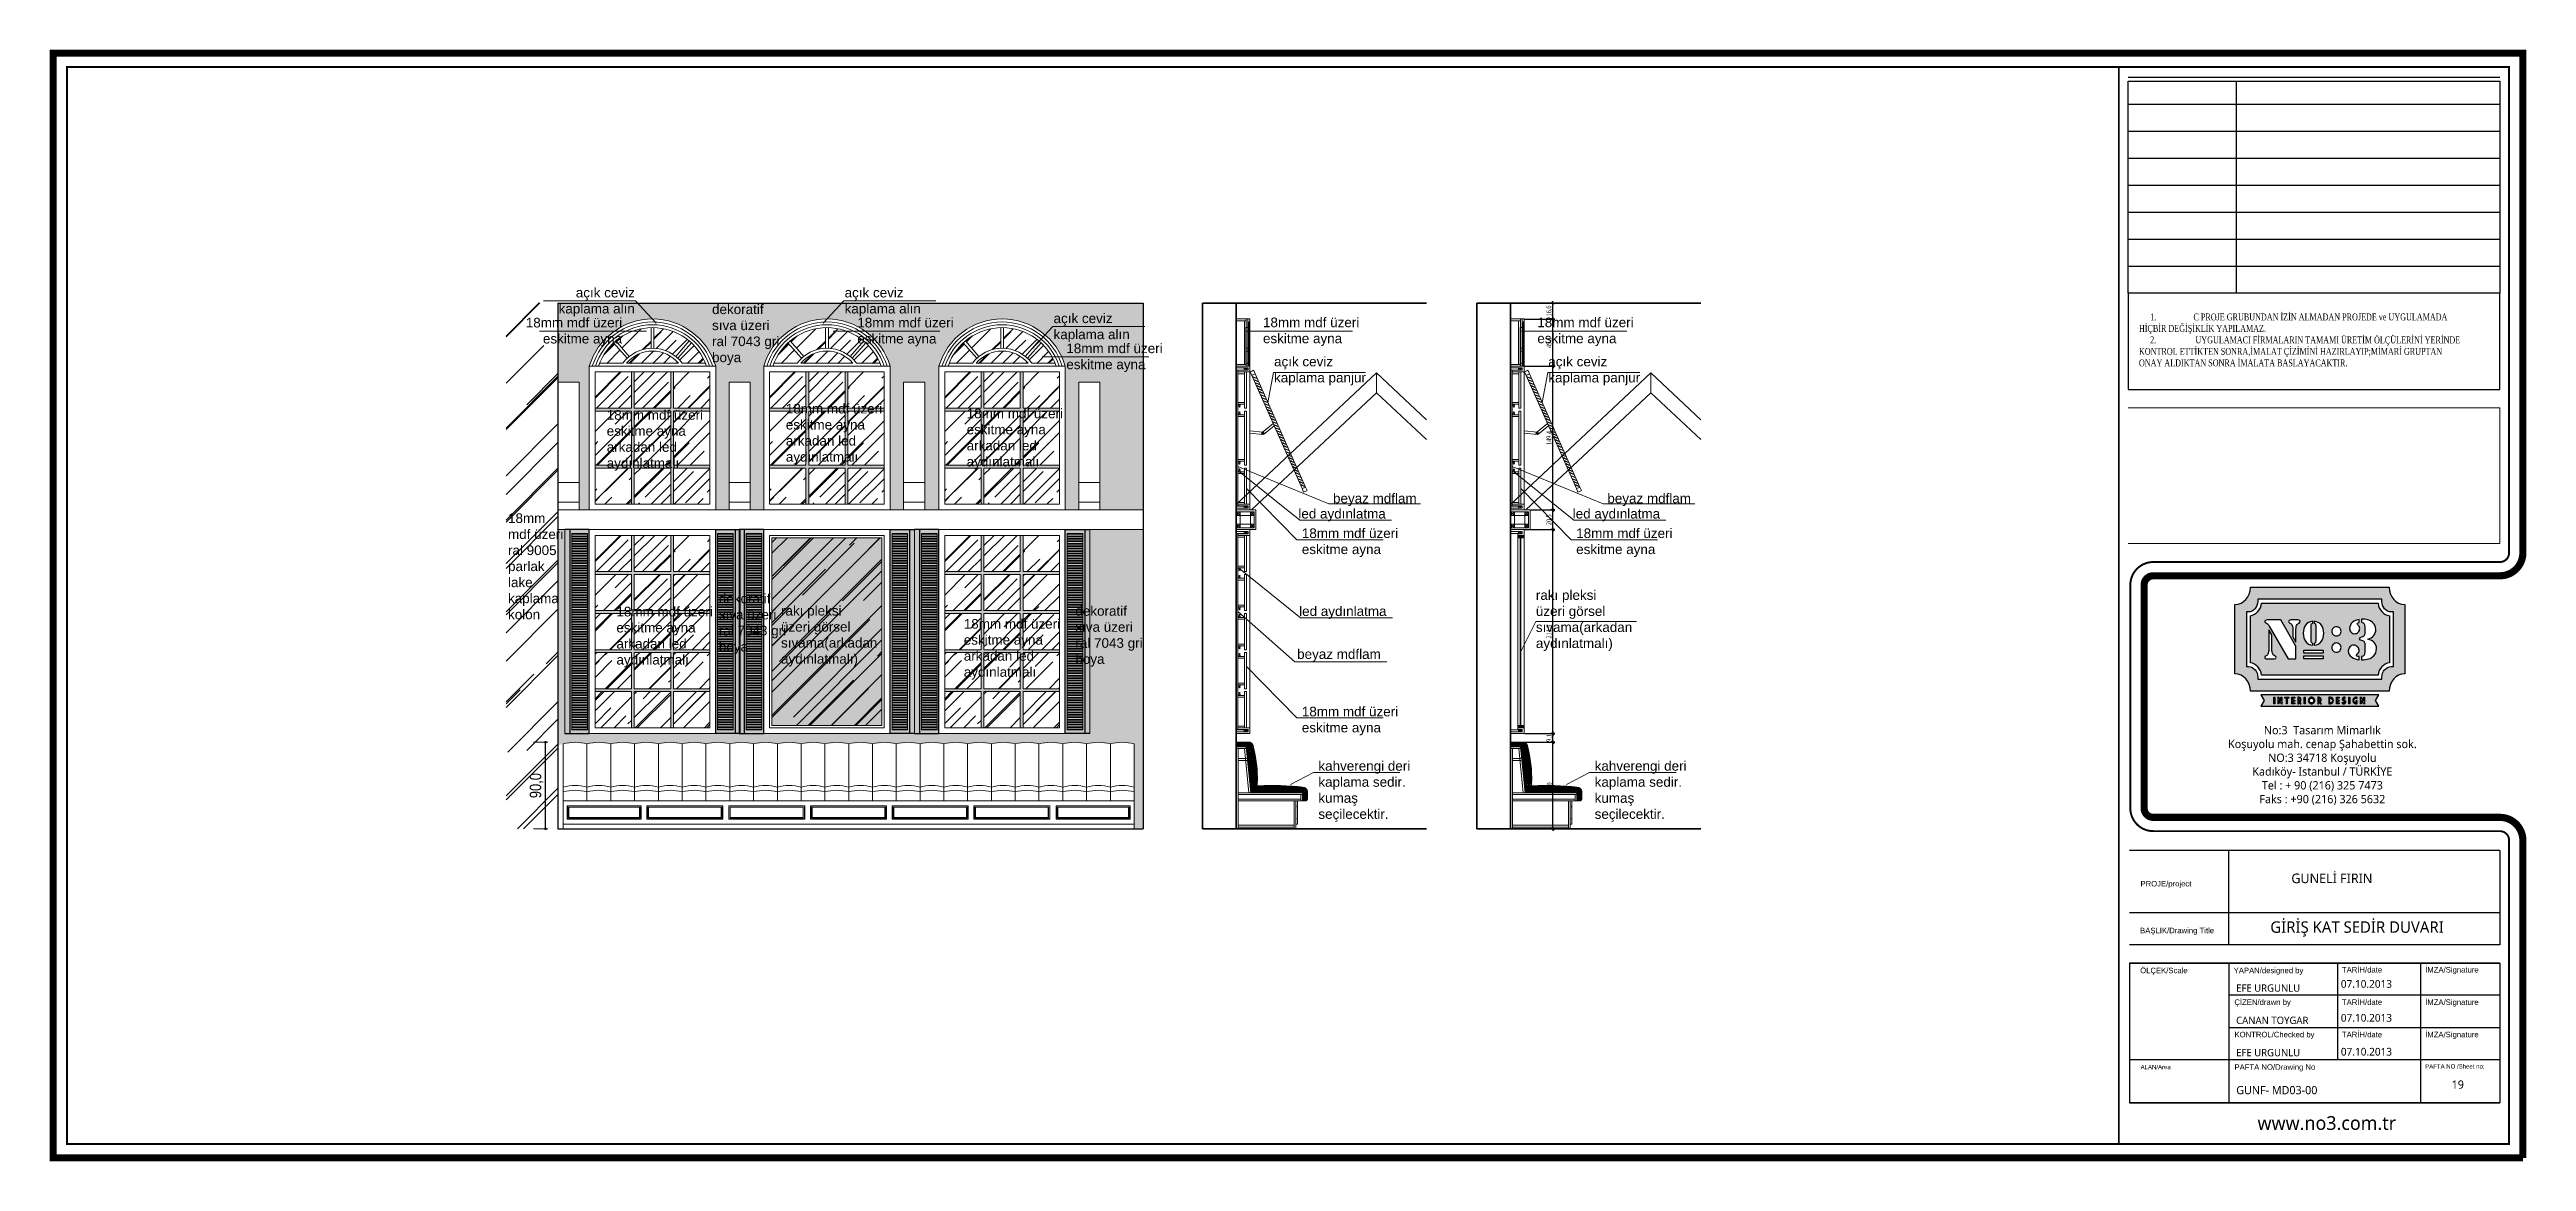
# Model space of a CAD drawing. Header units: millimetres. Extents: x 54215 to 67697, y 23496 to 56611.
# Drawn here: x 55893 to 58468, y 32900 to 34056 of the extents above; entities that cross this region are included whole.
import ezdxf
from ezdxf.enums import TextEntityAlignment as Align

# ---------------------------------------------------------------- set-up
doc = ezdxf.new("R2010")
doc.units = ezdxf.units.MM
doc.linetypes.add('DASHED', pattern=[19.05, 12.7, -6.35])
for name, color, linetype, lineweight in [('- 0.25', 43, 'Continuous', 25), ('b_görünüş', 44, 'Continuous', 25), ('no3_ahsap gorunus arka ince', 53, 'Continuous', 15), ('no3_ahsap gorunus arka kalın', 43, 'Continuous', 15), ('no3_ahsap gorunus on ince', 32, 'Continuous', 13), ('no3_cam gorunus on', 142, 'Continuous', 15), ('no3_cam kesit arka', 141, 'Continuous', 18), ('no3_duvar kaplama', 8, 'Continuous', 0), ('no3_duvar mevcut', 4, 'Continuous', 35), ('no3_döşeme kaplama', 8, 'Continuous', 0), ('no3_döşeme kaplama trimli', 8, 'Continuous', 0), ('no3_kutu profil gorunus', 8, 'Continuous', 0), ('no3_kutuprofil kesit', 74, 'Continuous', 18), ('no3_lejand', 255, 'Continuous', 13), ('no3_mobilya aydınlatma', 50, 'Continuous', 13), ('no3_yazı duvar', 152, 'Continuous', 0), ('t_tarama', 251, 'Continuous', 20), ('t_yazı', 154, 'Continuous', 25), ('ölçü', 4, 'Continuous', 13)]:
    doc.layers.add(name, color=color, linetype=linetype, lineweight=lineweight)
doc.layers.add('0 rölöve', color=7, linetype='Continuous', true_color=0xf1380e)
doc.layers.add('no3_ahsap kesit on', color=7, linetype='Continuous', lineweight=20, true_color=0xfca103)
doc.layers.add('no3_tefriş ön ince', color=7, linetype='Continuous', lineweight=18, true_color=0x8c1aff)
doc.styles.add('ARIALT', font='arial.ttf', dxfattribs={"height": 10})
doc.styles.add('olcu', font='arial.ttf', dxfattribs={"width": 0.8})
doc.styles.get("Standard").update_dxf_attribs({"font": 'arial.ttf'})
doc.styles.add('Ölçü50', font='georgia.ttf', dxfattribs={"width": 0.7})
doc.dimstyles.new('olcu10', dxfattribs={"dimtxt": 11, "dimasz": 2, "dimexe": 1.25, "dimexo": 0.625, "dimgap": 0.5, "dimtad": 1, "dimdec": 1, "dimzin": 9, "dimtxsty": 'Ölçü50', "dimblk": 'CENTIK', "dimcen": 2, "dimclrd": 250, "dimclre": 250, "dimclrt": 44, "dimazin": 2, "dimtfac": 1, "dimtdec": 1, "dimtix": 1, "dimtmove": 0, "dimatfit": 3, "dimldrblk": 'CENTIK', "dimfxl": 1, "dimlwd": -1, "dimarcsym": 0})
doc.dimstyles.new('tufan', dxfattribs={"dimtxt": 12, "dimasz": 0.5, "dimexe": 1.25, "dimexo": 0.625, "dimgap": 2, "dimtad": 1, "dimdec": 0, "dimzin": 1, "dimtxsty": 'olcu', "dimblk1": 'sol', "dimblk2": 'sag', "dimsah": 1, "dimcen": 0, "dimse1": 1, "dimse2": 1, "dimclrd": 256, "dimclrt": 256, "dimadec": 0, "dimazin": 0, "dimtfac": 1, "dimtdec": 0, "dimtix": 1, "dimtmove": 0, "dimatfit": 2, "dimldrblk": 'NONE', "dimfxl": 1.25, "dimarcsym": 0})
pattern_1 = [(45, (-46013.91, -4695.95), (21.552615, 57.473639), [381, -50.8, 127, -25.4]), (45, (-45999, -4663.083), (-41.847994, 5.926969), [76.2, -8.382, 152.4, -19.05]), (45, (-46020.195, -4671.704), (81.3611205, 105.428207), [203.2, -35.56, 101.6, -25.4])]
pattern_2 = [(45, (-45832.608, -4695.95), (21.552615, 57.473639), [381, -50.8, 127, -25.4]), (45, (-45817.7, -4663.083), (-41.847994, 5.926969), [76.2, -8.382, 152.4, -19.05]), (45, (-45838.894, -4671.704), (81.3611205, 105.428207), [203.2, -35.56, 101.6, -25.4])]
pattern_3 = [(45, (-45650.455, -4695.95), (21.552615, 57.473639), [381, -50.8, 127, -25.4]), (45, (-45635.548, -4663.083), (-41.847994, 5.926969), [76.2, -8.382, 152.4, -19.05]), (45, (-45656.741, -4671.704), (81.3611205, 105.428207), [203.2, -35.56, 101.6, -25.4])]
pattern_4 = [(0, (44081.9313, 10014.0318), (0, 2.54), []), (0, (44081.9313, 10014.3493), (0, 2.54), []), (0, (44081.9313, 10014.6668), (0, 2.54), [])]
pattern_5 = [(0, (43899.778, 10014.0318), (0, 2.54), []), (0, (43899.778, 10014.3493), (0, 2.54), []), (0, (43899.778, 10014.6668), (0, 2.54), [])]
pattern_6 = [(0, (43718.4773, 10014.0318), (0, 2.54), []), (0, (43718.4773, 10014.3493), (0, 2.54), []), (0, (43718.4773, 10014.6668), (0, 2.54), [])]

msp = doc.modelspace()

# ---------------------------------------------------------------- texts
at = {"color": 250, "insert": (58064.865, 33754.108), "char_height": 7.15909, "width": 492.23182, "attachment_point": 4, "style": 'Ölçü50'}
msp.add_mtext('\\pi-45.01,l56.639,t56.639;1.^IC PROJE GRUBUNDAN İZİN ALMADAN PROJEDE ve UYGULAMADA\\P\\pi0,l0,tz;HİÇBİR DEĞİŞİKLİK YAPILAMAZ.\\P\\pi-45.01,l56.639,t56.639;2.^I UYGULAMACI FİRMALARIN TAMAMI ÜRETİM ÖLÇÜLERİNİ YERİNDE \\P\\pi0,l0,tz;KONTROL ETTİKTEN SONRA,İMALAT ÇİZİMİNİ HAZIRLAYIP;MİMARİ GRUPTAN\\PONAY ALDIKTAN SONRA İMALATA BASLAYACAKTIR.', dxfattribs=at)
at = {"color": 7}
for s, insert, char_height, width, attachment_point in [('{\\fLucida Sans Unicode|b0|i0|c162|p34;No:3  Tasarım Mimarlık\\PKoşuyolu mah. cenap Şahabettin sok.\\PNO:3 34718 Koşuyolu\\PKadıköy- Istanbul / TÜRKİYE\\PTel : + 90 (216) 325 7473\\PFaks : +90 (216) 326 5632}', (58255.533, 33311.86), 8.59091, 222.5019, 5), ('{\\fLucida Sans Unicode|b0|i0|c162|p34;GUNELİ FIRIN}', (58265.431, 33194.561, 0), 9.99, 250.24294, 5), ('{\\fLucida Sans Unicode|b0|i0|c162|p34;GİRİŞ KAT SEDİR DUVARI}', (58291.556, 33142.001), 11.90258, 221.73465, 5), ('{\\fLucida Sans Unicode|b0|i0|c162|p34;07.10.2013}', (58274.743, 33084.861), 7.992, 305.67367, 4), ('{\\fLucida Sans Unicode|b0|i0|c162|p34;EFE URGUNLU}', (58165.91, 33080.591), 7.61003, 291.06434, 4), ('{\\fLucida Sans Unicode|b0|i0|c162|p34;CANAN TOYGAR }', (58165.89, 33047.04), 7.61003, 291.06434, 4), ('{\\fLucida Sans Unicode|b0|i0|c162|p34;07.10.2013}', (58274.743, 33049.626), 7.992, 305.67367, 4), ('{\\fLucida Sans Unicode|b0|i0|c162|p34;EFE URGUNLU}', (58165.91, 33013.489), 7.61003, 291.06434, 4), ('{\\fLucida Sans Unicode|b0|i0|c162|p34;07.10.2013}', (58274.743, 33014.391), 7.992, 305.67367, 4), ('{\\fLucida Sans Unicode|b0|i0|c162|p34;19}', (58389.919, 32980.26), 8.56129, 291.06434, 4), ('{\\fLucida Sans Unicode|b0|i0|c162|p34;GUNF- MD03-00}', (58166.013, 32974.49), 8.56129, 291.06434, 4), ('{\\fLucida Sans Unicode|b0|i0|c162|p34;www.no3.com.tr}', (58260.136, 32940.235), 14.26881, 221.73465, 5)]:
    msp.add_mtext(s, dxfattribs=dict(at, insert=insert, char_height=char_height, width=width, attachment_point=attachment_point))
at = {"layer": 't_yazı', "linetype": 'Continuous', "style": 'ARIALT'}
msp.add_text('ALAN/Area', height=4.488, dxfattribs=at).set_placement((58082.26, 32998.545), align=Align.MIDDLE_CENTER)
at = {"layer": 't_yazı', "style": 'ARIALT'}
msp.add_text('PAFTA NO/Drawing No', height=5.72609, dxfattribs=at).set_placement((58206.188, 32998.545), align=Align.MIDDLE_CENTER)
for s, insert, char_height, width, attachment_point in [('PROJE/project', (58092.925, 33191.959), 5.72609, 106.50483, 2), ('BAŞLIK/Drawing Title', (58104.5, 33143.304), 5.72609, 106.50483, 2), ('ÖLÇEK/Scale', (58090.819, 33101.769), 5.72609, 38.68086, 2), ('YAPAN/designed by', (58199.544, 33101.769), 5.72609, 106.50483, 2), ('TARİH/date', (58275.892, 33102.495), 5.7261, 43.55768, 1), ('İMZA/Signature', (58362.43, 33102.495), 5.72609, 43.55768, 1), ('ÇİZEN/drawn by', (58193.417, 33068.834), 5.72609, 106.50483, 2), ('TARİH/date', (58275.892, 33068.834), 5.7261, 43.55768, 1), ('İMZA/Signature', (58362.43, 33068.834), 5.72609, 43.55768, 1), ('TARİH/date', (58275.892, 33035.174), 5.7261, 43.55768, 1), ('İMZA/Signature', (58362.43, 33035.174), 5.72609, 43.55768, 1), ('KONTROL/Checked by', (58164.182, 33035.174), 5.72609, 95.68179, 1)]:
    msp.add_mtext(s, dxfattribs=dict(at, insert=insert, char_height=char_height, width=width, attachment_point=attachment_point))
at = {"layer": 't_yazı', "linetype": 'Continuous', "insert": (58362.43, 33001.514), "char_height": 4.48802, "width": 107.49716, "attachment_point": 1, "style": 'ARIALT'}
msp.add_mtext('PAFTA NO /Sheet no:', dxfattribs=at)

# ---------------------------------------------------------------- blocks, each defined once
blk = doc.blocks.new('sfertkıkl')
at = {"layer": 'no3_duvar kaplama'}
for points in [[(3755.3, 3906.4), (3832.3, 3906.4), (3832.3, 3892.3), (3755.3, 3892.3)], [(3755.6, 3906.1), (3832, 3906.1), (3832, 3892.6), (3755.6, 3892.6)], [(3756.7, 3905), (3830.9, 3905), (3830.9, 3893.7), (3756.7, 3893.7)], [(3757, 3904.7), (3830.6, 3904.7), (3830.6, 3894), (3757, 3894)], [(3838.3, 3906.4), (3917.3, 3906.4), (3917.3, 3892.3), (3838.3, 3892.3)], [(3838.6, 3906.1), (3917, 3906.1), (3917, 3892.6), (3838.6, 3892.6)], [(3839.7, 3905), (3915.9, 3905), (3915.9, 3893.7), (3839.7, 3893.7)], [(3840, 3904.7), (3915.6, 3904.7), (3915.6, 3894), (3840, 3894)], [(3923.3, 3906.4), (4002.3, 3906.4), (4002.3, 3892.3), (3923.3, 3892.3)], [(3923.6, 3906.1), (4002, 3906.1), (4002, 3892.6), (3923.6, 3892.6)], [(3924.7, 3905), (4000.9, 3905), (4000.9, 3893.7), (3924.7, 3893.7)], [(3925, 3904.7), (4000.6, 3904.7), (4000.6, 3894), (3925, 3894)], [(4008.3, 3906.4), (4087.3, 3906.4), (4087.3, 3892.3), (4008.3, 3892.3)], [(4008.6, 3906.1), (4087, 3906.1), (4087, 3892.6), (4008.6, 3892.6)], [(4009.7, 3905), (4085.9, 3905), (4085.9, 3893.7), (4009.7, 3893.7)], [(4010, 3904.7), (4085.6, 3904.7), (4085.6, 3894), (4010, 3894)], [(4093.3, 3906.4), (4172.3, 3906.4), (4172.3, 3892.3), (4093.3, 3892.3)], [(4093.6, 3906.1), (4172, 3906.1), (4172, 3892.6), (4093.6, 3892.6)], [(4094.7, 3905), (4170.9, 3905), (4170.9, 3893.7), (4094.7, 3893.7)], [(4095, 3904.7), (4170.6, 3904.7), (4170.6, 3894), (4095, 3894)], [(4178.3, 3906.4), (4257.3, 3906.4), (4257.3, 3892.3), (4178.3, 3892.3)], [(4178.6, 3906.1), (4257, 3906.1), (4257, 3892.6), (4178.6, 3892.6)], [(4179.7, 3905), (4255.9, 3905), (4255.9, 3893.7), (4179.7, 3893.7)], [(4180, 3904.7), (4255.6, 3904.7), (4255.6, 3894), (4180, 3894)], [(4340.8, 3906.4), (4263.8, 3906.4), (4263.8, 3892.3), (4340.8, 3892.3)], [(4340.5, 3906.1), (4264.1, 3906.1), (4264.1, 3892.6), (4340.5, 3892.6)], [(4339.4, 3905), (4265.2, 3905), (4265.2, 3893.7), (4339.4, 3893.7)], [(4339.1, 3904.7), (4265.5, 3904.7), (4265.5, 3894), (4339.1, 3894)]]:
    blk.add_lwpolyline(points, close=True, dxfattribs=at)
at = {"layer": 'no3_tefriş ön ince'}
for p, q in [((3751.3, 3970.7), (3751.3, 3911.4)), ((3776, 3970.7), (3776, 3925.7)), ((3800.8, 3925.7), (3800.8, 3970.7)), ((3825.5, 3925.7), (3825.5, 3970.7)), ((3850.2, 3925.7), (3850.2, 3970.7)), ((3875, 3925.7), (3875, 3970.7)), ((3899.7, 3925.7), (3899.7, 3970.7)), ((3924.4, 3925.7), (3924.4, 3970.7)), ((3949.1, 3925.7), (3949.1, 3970.7)), ((3973.9, 3925.7), (3973.9, 3970.7)), ((3998.6, 3925.7), (3998.6, 3970.7)), ((4023.3, 3925.7), (4023.3, 3970.7)), ((4048.1, 3925.7), (4048.1, 3970.7)), ((4072.8, 3925.7), (4072.8, 3970.7)), ((4097.5, 3925.7), (4097.5, 3970.7)), ((4122.3, 3925.7), (4122.3, 3970.7)), ((4147, 3925.7), (4147, 3970.7)), ((4171.7, 3925.7), (4171.7, 3970.7)), ((4196.5, 3925.7), (4196.5, 3970.7)), ((4221.2, 3925.7), (4221.2, 3970.7)), ((4245.9, 3925.7), (4245.9, 3970.7)), ((4270.6, 3925.7), (4270.6, 3970.7)), ((4295.4, 3925.7), (4295.4, 3970.7)), ((4320.1, 3925.7), (4320.1, 3970.7)), ((4344.8, 3970.7), (4344.8, 3911.4)), ((3776, 3925.7), (3776, 3911.4)), ((3800.8, 3911.4), (3800.8, 3925.7)), ((3825.5, 3911.4), (3825.5, 3925.7)), ((3850.2, 3911.4), (3850.2, 3925.7)), ((3875, 3911.4), (3875, 3925.7)), ((3899.7, 3911.4), (3899.7, 3925.7)), ((3924.4, 3911.4), (3924.4, 3925.7)), ((3949.1, 3911.4), (3949.1, 3925.7)), ((3973.9, 3911.4), (3973.9, 3925.7)), ((3998.6, 3911.4), (3998.6, 3925.7)), ((4023.3, 3911.4), (4023.3, 3925.7)), ((4048.1, 3911.4), (4048.1, 3925.7)), ((4072.8, 3911.4), (4072.8, 3925.7)), ((4097.5, 3911.4), (4097.5, 3925.7)), ((4122.3, 3911.4), (4122.3, 3925.7)), ((4147, 3911.4), (4147, 3925.7)), ((4171.7, 3911.4), (4171.7, 3925.7)), ((4196.5, 3911.4), (4196.5, 3925.7)), ((4221.2, 3911.4), (4221.2, 3925.7)), ((4245.9, 3911.4), (4245.9, 3925.7)), ((4270.6, 3911.4), (4270.6, 3925.7)), ((4295.4, 3911.4), (4295.4, 3925.7)), ((4320.1, 3911.4), (4320.1, 3925.7)), ((3751.3, 3911.4), (4344.8, 3911.4)), ((3751.3, 3911.4), (3751.3, 3882.3)), ((4344.8, 3911.4), (4344.8, 3882.3)), ((4344.8, 3887.3), (3751.3, 3887.3))]:
    blk.add_line(p, q, dxfattribs=at)
for centre in [(3763.7, 3923.8), (3788.4, 3923.8), (3813.1, 3923.8), (3837.9, 3923.8), (3862.6, 3923.8), (3887.3, 3923.8), (3912.1, 3923.8), (3936.8, 3923.8), (3961.5, 3923.8), (3986.2, 3923.8), (4011, 3923.8), (4035.7, 3923.8), (4060.4, 3923.8), (4085.2, 3923.8), (4109.9, 3923.8), (4134.6, 3923.8), (4159.4, 3923.8), (4184.1, 3923.8), (4208.8, 3923.8), (4233.5, 3923.8), (4258.3, 3923.8), (4283, 3923.8), (4307.7, 3923.8), (4332.5, 3923.8), (3763.7, 3878.9), (3763.7, 3873.9), (3788.4, 3878.9), (3788.4, 3873.9), (3813.1, 3878.9), (3813.1, 3873.9), (3837.9, 3878.9), (3837.9, 3873.9), (3862.6, 3878.9), (3862.6, 3873.9), (3887.3, 3878.9), (3887.3, 3873.9), (3912.1, 3878.9), (3912.1, 3873.9), (3936.8, 3878.9), (3936.8, 3873.9), (3961.5, 3878.9), (3961.5, 3873.9), (3986.2, 3878.9), (3986.2, 3873.9), (4011, 3878.9), (4011, 3873.9), (4035.7, 3878.9), (4035.7, 3873.9), (4060.4, 3878.9), (4060.4, 3873.9), (4085.2, 3878.9), (4085.2, 3873.9), (4109.9, 3878.9), (4109.9, 3873.9), (4134.6, 3878.9), (4134.6, 3873.9), (4159.4, 3878.9), (4159.4, 3873.9), (4184.1, 3878.9), (4184.1, 3873.9), (4208.8, 3878.9), (4208.8, 3873.9), (4233.5, 3878.9), (4233.5, 3873.9), (4258.3, 3878.9), (4258.3, 3873.9), (4283, 3878.9), (4283, 3873.9), (4307.7, 3878.9), (4307.7, 3873.9), (4332.5, 3878.9), (4332.5, 3873.9)]:
    blk.add_arc(centre, 48.5, 75.219, 104.781, dxfattribs=at)
blk = doc.blocks.new('sol')
at = {"layer": 'ölçü'}
blk.add_line((0, 5), (0, -25), dxfattribs=at)
blk.add_circle((0, 0), 2, dxfattribs=at)
blk = doc.blocks.new('sag')
at = {"layer": 'ölçü'}
blk.add_line((0, -5), (0, 25), dxfattribs=at)
blk.add_circle((0, 0), 2, dxfattribs=at)
blk = doc.blocks.new('*D414')
at = {"layer": '0 rölöve', "lineweight": -2, "transparency": 16777216}
blk.add_line((56408.3, 33246.5), (56408.3, 33335.5), dxfattribs=at)
at = {"layer": 'Defpoints', "color": 0, "transparency": 16777216}
for p in [(56408.3, 33336), (56426.8, 33336), (56426.8, 33246)]:
    blk.add_point(p, dxfattribs=at)
at = {"layer": '0 rölöve', "lineweight": -2, "transparency": 16777216, "xscale": 0.5, "yscale": 0.5, "zscale": 0.5}
for name, p, rotation in [('sag', (56408.3, 33336), 90), ('sol', (56408.3, 33246), 270)]:
    blk.add_blockref(name, p, dxfattribs=dict(at, rotation=rotation))
at = {"layer": '0 rölöve', "transparency": 16777216, "insert": (56399.1, 33291), "char_height": 12, "attachment_point": 5, "rotation": 90, "style": 'olcu'}
blk.add_mtext('90,0', dxfattribs=at)
blk = doc.blocks.new('_None')
blk = doc.blocks.new('sedirkesit')
at = {"layer": 'no3_döşeme kaplama'}
h = blk.add_hatch(dxfattribs=at)
h.set_pattern_fill('GOST_GROUND', color=256, scale=0.1, angle=-45)
h.set_pattern_definition([(360, (-391.1663, 3306.352), (1, -1), [2]), (360, (-390.9541, 3306.1398), (1, -1), [2]), (360, (-390.742, 3305.9277), (1, -1), [2])])
edge = h.paths.add_edge_path()
edge.add_arc((2746.1, 4584.7), 2, 270, 360)
edge.add_line((2748.1, 4584.7), (2748.1, 4592.2))
edge.add_arc((2743.2, 4591.9), 5, 3.0283, 72.8571)
edge.add_arc((2711.1, 4327.2), 271.6, 82.9031, 94.7162)
edge.add_line((2688.7, 4597.9), (2689.2, 4591.2))
edge.add_line((2689.2, 4591.2), (2696.7, 4591.2))
edge.add_line((2696.7, 4591.2), (2743.1, 4591.2))
edge.add_line((2743.1, 4591.2), (2743.1, 4582.7))
edge.add_line((2743.1, 4582.7), (2746.1, 4582.7))
at = {"layer": 'no3_döşeme kaplama trimli'}
h = blk.add_hatch(dxfattribs=at)
h.set_pattern_fill('GOST_GROUND', color=256, scale=0.2)
h.set_pattern_definition([(45, (3988.3898, 1510.6872), (2.8284271, -2e-16), [4]), (45, (3988.9898, 1510.6872), (2.8284271, -2e-16), [4]), (45, (3989.5898, 1510.6872), (2.8284271, -2e-16), [4])])
edge = h.paths.add_edge_path()
edge.add_arc((2687, 4638.5), 5, 20.1712, 90)
edge.add_line((2687, 4643.5), (2674.2, 4643.5))
edge.add_line((2674.2, 4643.5), (2674.2, 4638.8))
edge.add_line((2674.2, 4638.8), (2684.5, 4638.8))
edge.add_line((2684.5, 4638.8), (2688.7, 4598.5))
edge.add_line((2688.7, 4598.5), (2696, 4598.5))
edge.add_arc((2560.8, 4605.7), 135.4, 356.9822, 374.8039)
at = {"layer": 'b_görünüş'}
blk.add_line((2687, 4643.5, 0), (2674.2, 4643.5, 0), dxfattribs=at)
for centre, radius, start, end in [((2687, 4638.5, 0), 5, 20.1712, 90), ((2566.2, 4606.7, 0), 129.9, 357.5869, 14.9911), ((2692.6, 4601.6, 0), 3.45, 283.571, 353.8442)]:
    blk.add_arc(centre, radius, start, end, dxfattribs=at)
at = {"layer": 'no3_ahsap gorunus on ince'}
for p, q in [((2748.1, 4584.7, 0), (2748.1, 4592.2, 0)), ((2676, 4582.7, 0), (2746.1, 4582.7, 0)), ((2734.3, 4582.7, 0), (2734.3, 4553.5, 0)), ((2736.1, 4582.7, 0), (2736.1, 4553.5, 0)), ((2737.9, 4577.7, 0), (2737.6, 4577.4, 0)), ((2737.6, 4577.4, 0), (2737.6, 4576.4, 0)), ((2737.6, 4576.4, 0), (2737.9, 4576, 0)), ((2737.6, 4564.9, 0), (2737.9, 4565.3, 0)), ((2737.6, 4563.9, 0), (2737.6, 4564.9, 0)), ((2737.9, 4563.5, 0), (2737.6, 4563.9, 0))]:
    blk.add_line(p, q, dxfattribs=at)
at = {"layer": 'no3_ahsap gorunus on ince', "elevation": 0}
for points in [[(2737.9, 4563.5), (2737.9, 4558.5), (2736.1, 4558.5), (2736.1, 4582.7), (2737.9, 4582.7), (2737.9, 4577.7)], [(2737.9, 4576), (2737.9, 4565.3)]]:
    blk.add_lwpolyline(points, dxfattribs=at)
at = {"layer": 'no3_ahsap gorunus on ince'}
for centre, radius, start, end in [((2710.4, 4295.5, 0), 303.2, 83.5198, 94.0994), ((2743.2, 4591.9, 0), 5, 3.0283, 72.8571), ((2746.1, 4584.7, 0), 2, 270, 0)]:
    blk.add_arc(centre, radius, start, end, dxfattribs=at)
at = {"layer": 'no3_ahsap kesit on'}
for p, q in [((2674.2, 4638.8, 0), (2674.2, 4643.5, 0)), ((2684.5, 4638.8, 0), (2674.2, 4638.8, 0)), ((2674.2, 4638.8, 0), (2674.2, 4553.5, 0)), ((2684.6, 4637, 0), (2674.2, 4637, 0)), ((2676, 4637, 0), (2676, 4553.5, 0)), ((2687.4, 4591.2, 0), (2682.8, 4637, 0)), ((2689.2, 4591.2, 0), (2684.5, 4638.8, 0)), ((2684.8, 4626.6, 0), (2676, 4626.6, 0)), ((2685, 4624.8, 0), (2676, 4624.8, 0)), ((2743.1, 4591.2, 0), (2676, 4591.2, 0)), ((2743.1, 4589.4, 0), (2676, 4589.4, 0)), ((2741.3, 4584.5, 0), (2676, 4584.5, 0)), ((2688.7, 4591.4, 0), (2688.5, 4591.4, 0)), ((2741.3, 4582.7, 0), (2741.3, 4589.4, 0)), ((2743.1, 4582.7, 0), (2743.1, 4591.2, 0)), ((2734.3, 4557.3, 0), (2676, 4557.3, 0)), ((2734.3, 4555.5, 0), (2676, 4555.5, 0))]:
    blk.add_line(p, q, dxfattribs=at)
at = {"layer": 'no3_duvar kaplama', "linetype": 'DASHED'}
blk.add_line((2748.1, 4584.7, 0), (2748.1, 4592.2, 0), dxfattribs=at)
at = {"layer": 'no3_duvar kaplama'}
for p, q in [((2737.9, 4577.7, 0), (2737.9, 4576, 0)), ((2737.9, 4565.3, 0), (2737.9, 4563.5, 0))]:
    blk.add_line(p, q, dxfattribs=at)
at = {"layer": 'no3_duvar kaplama', "linetype": 'DASHED'}
for centre, radius, start, end in [((2710.4, 4295.5, 0), 303.2, 83.5198, 94.0994), ((2743.2, 4591.9, 0), 5, 3.0283, 72.8571), ((2746.1, 4584.7, 0), 2, 270, 0)]:
    blk.add_arc(centre, radius, start, end, dxfattribs=at)
at = {"layer": 'no3_kutuprofil kesit'}
blk.add_line((2696.1, 4591.4, 0), (2696.3, 4591.4, 0), dxfattribs=at)
blk = doc.blocks.new('panjuruzunlamasına')
at = {"layer": 'no3_ahsap gorunus arka kalın'}
for p, q in [((55662.3, 24309.3), (55662.3, 24438)), ((55666.3, 24438), (55666.3, 24309.3))]:
    blk.add_line(p, q, dxfattribs=at)
at = {"layer": 'no3_ahsap kesit on'}
for p, q in [((55665.5, 24438), (55662.9, 24438)), ((55662.9, 24309.3), (55665.5, 24309.3))]:
    blk.add_line(p, q, dxfattribs=at)
for points in [[(55662.3, 24438), (55662.3, 24442), (55666.3, 24442), (55666.3, 24438)], [(55665.5, 24433.2), (55665.8, 24433.5), (55663, 24436.3), (55662.7, 24436)], [(55665.5, 24429.8), (55665.8, 24430.1), (55663, 24432.9), (55662.7, 24432.6)], [(55665.5, 24426.4), (55665.8, 24426.7), (55663, 24429.5), (55662.7, 24429.2)], [(55665.5, 24423), (55665.8, 24423.2), (55663, 24426.1), (55662.7, 24425.8)], [(55665.5, 24419.6), (55665.8, 24419.8), (55663, 24422.7), (55662.7, 24422.4)], [(55665.5, 24416.1), (55665.8, 24416.4), (55663, 24419.3), (55662.7, 24419)], [(55665.5, 24412.7), (55665.8, 24413), (55663, 24415.8), (55662.7, 24415.6)], [(55665.5, 24409.3), (55665.8, 24409.6), (55663, 24412.4), (55662.7, 24412.2)], [(55665.5, 24405.9), (55665.8, 24406.2), (55663, 24409), (55662.7, 24408.7)], [(55665.5, 24402.5), (55665.8, 24402.8), (55663, 24405.6), (55662.7, 24405.3)], [(55665.5, 24399.1), (55665.8, 24399.4), (55663, 24402.2), (55662.7, 24401.9)], [(55665.5, 24395.7), (55665.8, 24396), (55663, 24398.8), (55662.7, 24398.5)], [(55665.5, 24392.3), (55665.8, 24392.5), (55663, 24395.4), (55662.7, 24395.1)], [(55665.5, 24388.9), (55665.8, 24389.1), (55663, 24392), (55662.7, 24391.7)], [(55665.5, 24385.4), (55665.8, 24385.7), (55663, 24388.6), (55662.7, 24388.3)], [(55665.5, 24382), (55665.8, 24382.3), (55663, 24385.1), (55662.7, 24384.9)], [(55665.5, 24378.6), (55665.8, 24378.9), (55663, 24381.7), (55662.7, 24381.4)], [(55665.5, 24375.2), (55665.8, 24375.5), (55663, 24378.3), (55662.7, 24378)], [(55665.5, 24371.8), (55665.8, 24372.1), (55663, 24374.9), (55662.7, 24374.6)], [(55665.5, 24368.4), (55665.8, 24368.7), (55663, 24371.5), (55662.7, 24371.2)], [(55665.5, 24365), (55665.8, 24365.3), (55663, 24368.1), (55662.7, 24367.8)], [(55665.5, 24361.6), (55665.8, 24361.8), (55663, 24364.7), (55662.7, 24364.4)], [(55665.5, 24358.2), (55665.8, 24358.4), (55663, 24361.3), (55662.7, 24361)], [(55665.5, 24354.7), (55665.8, 24355), (55663, 24357.9), (55662.7, 24357.6)], [(55665.5, 24351.3), (55665.8, 24351.6), (55663, 24354.4), (55662.7, 24354.2)], [(55665.5, 24347.9), (55665.8, 24348.2), (55663, 24351), (55662.7, 24350.7)], [(55665.5, 24344.5), (55665.8, 24344.8), (55663, 24347.6), (55662.7, 24347.3)], [(55665.5, 24341.1), (55665.8, 24341.4), (55663, 24344.2), (55662.7, 24343.9)], [(55665.5, 24337.7), (55665.8, 24338), (55663, 24340.8), (55662.7, 24340.5)], [(55665.5, 24334.3), (55665.8, 24334.6), (55663, 24337.4), (55662.7, 24337.1)], [(55665.5, 24330.9), (55665.8, 24331.1), (55663, 24334), (55662.7, 24333.7)], [(55662.3, 24305.3), (55662.3, 24309.3), (55666.3, 24309.3), (55666.3, 24305.3)], [(55665.5, 24327.5), (55665.8, 24327.7), (55663, 24330.6), (55662.7, 24330.3)], [(55665.5, 24324), (55665.8, 24324.3), (55663, 24327.2), (55662.7, 24326.9)], [(55665.5, 24320.6), (55665.8, 24320.9), (55663, 24323.7), (55662.7, 24323.5)], [(55665.5, 24317.2), (55665.8, 24317.5), (55663, 24320.3), (55662.7, 24320)], [(55665.5, 24313.8), (55665.8, 24314.1), (55663, 24316.9), (55662.7, 24316.6)], [(55665.5, 24310.4), (55665.8, 24310.7), (55663, 24313.5), (55662.7, 24313.2)]]:
    blk.add_lwpolyline(points, close=True, dxfattribs=at)
at = {"layer": 'no3_kutuprofil kesit'}
blk.add_line((55662.3, 24442), (55666.3, 24442), dxfattribs=at)
blk = doc.blocks.new('kesit1yazi')
h = blk.add_hatch(color=256)
h.set_gradient(color1=(214, 214, 214), color2=(255, 255, 0), centered=1, name='INVHEMISPHERICAL')
h.paths.add_polyline_path([(12378, 23666.3), (12415.8, 23666.3), (12415.8, 23610), (12378, 23610), (12378, 23607), (12415.8, 23607), (12415.8, 23569.4), (12418.8, 23569.4), (12418.8, 23607), (12456.6, 23607), (12456.6, 23569.4), (12459.6, 23569.4), (12459.6, 23607), (12497.4, 23607), (12497.4, 23610), (12459.6, 23610), (12459.6, 23666.3), (12497.4, 23666.3), (12497.4, 23669.3), (12459.6, 23669.3), (12459.6, 23706.8), (12456.6, 23706.8), (12456.6, 23669.3), (12418.8, 23669.3), (12418.8, 23706.8), (12415.8, 23706.8), (12415.8, 23669.3), (12378, 23669.3)])
h.paths.add_polyline_path([(12418.8, 23666.3), (12456.6, 23666.3), (12456.6, 23610), (12418.8, 23610)], flags=16)
h = blk.add_hatch(color=256)
h.set_gradient(color1=(214, 214, 214), color2=(255, 255, 0), centered=1, name='INVHEMISPHERICAL')
h.paths.add_polyline_path([(12559.3, 23666.3), (12597.1, 23666.3), (12597.1, 23610), (12559.3, 23610), (12559.3, 23607), (12597.1, 23607), (12597.1, 23569.4), (12600.1, 23569.4), (12600.1, 23607), (12637.9, 23607), (12637.9, 23569.4), (12640.9, 23569.4), (12640.9, 23607), (12678.7, 23607), (12678.7, 23610), (12640.9, 23610), (12640.9, 23666.3), (12678.7, 23666.3), (12678.7, 23669.3), (12640.9, 23669.3), (12640.9, 23706.8), (12637.9, 23706.8), (12637.9, 23669.3), (12600.1, 23669.3), (12600.1, 23706.8), (12597.1, 23706.8), (12597.1, 23669.3), (12559.3, 23669.3)])
h.paths.add_polyline_path([(12600.1, 23666.3), (12637.9, 23666.3), (12637.9, 23610), (12600.1, 23610)], flags=16)
h = blk.add_hatch(color=256)
h.set_gradient(color1=(214, 214, 214), color2=(255, 255, 0), centered=1, name='INVHEMISPHERICAL')
h.paths.add_polyline_path([(12741.5, 23666.3), (12779.3, 23666.3), (12779.3, 23610), (12741.5, 23610), (12741.5, 23607), (12779.3, 23607), (12779.3, 23569.4), (12782.3, 23569.4), (12782.3, 23607), (12820, 23607), (12820, 23569.4), (12823, 23569.4), (12823, 23607), (12860.8, 23607), (12860.8, 23610), (12823, 23610), (12823, 23666.3), (12860.8, 23666.3), (12860.8, 23669.3), (12823, 23669.3), (12823, 23706.8), (12820, 23706.8), (12820, 23669.3), (12782.3, 23669.3), (12782.3, 23706.8), (12779.3, 23706.8), (12779.3, 23669.3), (12741.5, 23669.3)])
h.paths.add_polyline_path([(12782.3, 23666.3), (12820, 23666.3), (12820, 23610), (12782.3, 23610)], flags=16)
h = blk.add_hatch(color=256)
h.set_gradient(color1=(214, 214, 214), color2=(255, 255, 0), centered=1, name='INVHEMISPHERICAL')
h.paths.add_polyline_path([(12378, 23496.4), (12415.8, 23496.4), (12415.8, 23458.8), (12378, 23458.8), (12378, 23455.8), (12415.8, 23455.8), (12415.8, 23418.2), (12378, 23418.2), (12378, 23415.2), (12415.8, 23415.2), (12415.8, 23377.7), (12378, 23377.7), (12378, 23374.7), (12415.8, 23374.7), (12415.8, 23337.1), (12418.8, 23337.1), (12418.8, 23374.7), (12456.6, 23374.7), (12456.6, 23337.1), (12459.6, 23337.1), (12459.6, 23374.7), (12497.4, 23374.7), (12497.4, 23377.7), (12459.6, 23377.7), (12459.6, 23415.2), (12497.4, 23415.2), (12497.4, 23418.2), (12459.6, 23418.2), (12459.6, 23455.8), (12497.4, 23455.8), (12497.4, 23458.8), (12459.6, 23458.8), (12459.6, 23496.4), (12497.4, 23496.4), (12497.4, 23499.4), (12459.6, 23499.4), (12459.6, 23537), (12456.6, 23537), (12456.6, 23499.4), (12418.8, 23499.4), (12418.8, 23537), (12415.8, 23537), (12415.8, 23499.4), (12378, 23499.4)])
h.paths.add_polyline_path([(12418.8, 23415.2), (12456.6, 23415.2), (12456.6, 23377.7), (12418.8, 23377.7)], flags=16)
h.paths.add_polyline_path([(12418.8, 23455.8), (12456.6, 23455.8), (12456.6, 23418.2), (12418.8, 23418.2)], flags=16)
h.paths.add_polyline_path([(12418.8, 23496.4), (12456.6, 23496.4), (12456.6, 23458.8), (12418.8, 23458.8)], flags=16)
h = blk.add_hatch(color=256)
h.set_gradient(color1=(214, 214, 214), color2=(255, 255, 0), centered=1, name='INVHEMISPHERICAL')
h.paths.add_polyline_path([(12741.5, 23496.4), (12779.3, 23496.4), (12779.3, 23458.8), (12741.5, 23458.8), (12741.5, 23455.8), (12779.3, 23455.8), (12779.3, 23418.2), (12741.5, 23418.2), (12741.5, 23415.2), (12779.3, 23415.2), (12779.3, 23377.7), (12741.5, 23377.7), (12741.5, 23374.7), (12779.3, 23374.7), (12779.3, 23337.1), (12782.3, 23337.1), (12782.3, 23374.7), (12820, 23374.7), (12820, 23337.1), (12823, 23337.1), (12823, 23374.7), (12860.8, 23374.7), (12860.8, 23377.7), (12823, 23377.7), (12823, 23415.2), (12860.8, 23415.2), (12860.8, 23418.2), (12823, 23418.2), (12823, 23455.8), (12860.8, 23455.8), (12860.8, 23458.8), (12823, 23458.8), (12823, 23496.4), (12860.8, 23496.4), (12860.8, 23499.4), (12823, 23499.4), (12823, 23537), (12820, 23537), (12820, 23499.4), (12782.3, 23499.4), (12782.3, 23537), (12779.3, 23537), (12779.3, 23499.4), (12741.5, 23499.4)])
h.paths.add_polyline_path([(12782.3, 23415.2), (12820, 23415.2), (12820, 23377.7), (12782.3, 23377.7)], flags=16)
h.paths.add_polyline_path([(12782.3, 23455.8), (12820, 23455.8), (12820, 23418.2), (12782.3, 23418.2)], flags=16)
h.paths.add_polyline_path([(12782.3, 23496.4), (12820, 23496.4), (12820, 23458.8), (12782.3, 23458.8)], flags=16)
at = {"layer": 'no3_duvar kaplama'}
h = blk.add_hatch(dxfattribs=at)
h.set_pattern_fill('AR-RROOF', color=256, scale=2, angle=45)
h.paths.add_polyline_path([(12339.4, 23592.1), (12339.4, 23696.4), (12339.4, 23696.9), (12339.4, 23778.5), (12285.6, 23778.5), (12285.6, 23717), (12285.6, 23716.5), (12285.6, 23232), (12339.4, 23232), (12339.4, 23268.7), (12339.4, 23273.7), (12339.4, 23318.6), (12339.4, 23543), (12339.4, 23563.4), (12339.4, 23571.5), (12339.4, 23591.6)])
h = blk.add_hatch(dxfattribs=at)
h.set_pattern_fill('AR-SAND', color=256, scale=0.25, style=0)
h.paths.add_polyline_path([(12339.4, 23778.5), (12339.4, 23696.9), (12339.4, 23696.4), (12361.4, 23696.4), (12361.4, 23592.1), (12361.4, 23571.5), (12361.4, 23563.4), (12372, 23563.4), (12372, 23712.8, -0.746907), (12503.4, 23712.8), (12503.4, 23563.4), (12517.3, 23563.4), (12517.3, 23571.5), (12517.3, 23592.1), (12517.3, 23696.4), (12539.3, 23696.4), (12539.3, 23592.1), (12539.3, 23571.5), (12539.3, 23563.4), (12553.3, 23563.4), (12553.3, 23712.8, -0.746907), (12684.7, 23712.8), (12684.7, 23563.4), (12698.6, 23563.4), (12698.6, 23571.5), (12698.6, 23592.1), (12698.6, 23696.4), (12720.6, 23696.4), (12720.6, 23592.1), (12720.6, 23571.5), (12720.6, 23563.4), (12735.5, 23563.4), (12735.5, 23712.8, -0.746907), (12866.8, 23712.8), (12866.8, 23563.4), (12880.8, 23563.4), (12880.8, 23571.5), (12880.8, 23592.1), (12880.8, 23696.4), (12902.8, 23696.4), (12902.8, 23592.1), (12902.8, 23571.5), (12902.8, 23563.4), (12947.6, 23563.4), (12947.6, 23778.5)])
h = blk.add_hatch(dxfattribs=at)
h.set_pattern_fill('AR-RROOF', color=256, angle=45)
h.set_pattern_definition(pattern_1)
h.paths.add_polyline_path([(12413.6, 23723, -0.162436), (12436.2, 23731.5), (12436.2, 23752.9, 0.169695), (12399.5, 23739)])
h = blk.add_hatch(dxfattribs=at)
h.set_pattern_fill('AR-RROOF', color=256, angle=45)
h.set_pattern_definition(pattern_1)
h.paths.add_polyline_path([(12439.2, 23731.5, -0.162436), (12461.8, 23723), (12475.9, 23739, 0.169695), (12439.2, 23752.9)])
h = blk.add_hatch(dxfattribs=at)
h.set_pattern_fill('AR-RROOF', color=256, angle=45)
h.set_pattern_definition(pattern_2)
h.paths.add_polyline_path([(12594.9, 23723, -0.162436), (12617.5, 23731.5), (12617.5, 23752.9, 0.169695), (12580.8, 23739)])
h = blk.add_hatch(dxfattribs=at)
h.set_pattern_fill('AR-RROOF', color=256, angle=45)
h.set_pattern_definition(pattern_2)
h.paths.add_polyline_path([(12620.5, 23731.5, -0.162436), (12643.1, 23723), (12657.2, 23739, 0.169695), (12620.5, 23752.9)])
h = blk.add_hatch(dxfattribs=at)
h.set_pattern_fill('AR-RROOF', color=256, angle=45)
h.set_pattern_definition(pattern_3)
h.paths.add_polyline_path([(12777.1, 23723, -0.162436), (12799.7, 23731.5), (12799.7, 23752.9, 0.169695), (12762.9, 23739)])
h = blk.add_hatch(dxfattribs=at)
h.set_pattern_fill('AR-RROOF', color=256, angle=45)
h.set_pattern_definition(pattern_3)
h.paths.add_polyline_path([(12802.7, 23731.5, -0.162436), (12825.2, 23723), (12839.4, 23739, 0.169695), (12802.7, 23752.9)])
h = blk.add_hatch(dxfattribs=at)
h.set_pattern_fill('AR-RROOF', color=256, angle=45)
h.set_pattern_definition(pattern_1)
h.paths.add_polyline_path([(12406.9, 23715.8, -0.044922), (12411.4, 23721), (12397.2, 23737, 0.109456), (12382.6, 23715.8)])
h = blk.add_hatch(dxfattribs=at)
h.set_pattern_fill('AR-RROOF', color=256, angle=45)
h.set_pattern_definition(pattern_1)
h.paths.add_polyline_path([(12410.7, 23715.8), (12464.7, 23715.8, 0.469594)])
h = blk.add_hatch(dxfattribs=at)
h.set_pattern_fill('AR-RROOF', color=256, angle=45)
h.set_pattern_definition(pattern_1)
h.paths.add_polyline_path([(12464, 23721, -0.044922), (12468.5, 23715.8), (12492.8, 23715.8, 0.109456), (12478.2, 23737)])
h = blk.add_hatch(dxfattribs=at)
h.set_pattern_fill('AR-RROOF', color=256, angle=45)
h.set_pattern_definition(pattern_2)
h.paths.add_polyline_path([(12588.2, 23715.8, -0.044922), (12592.7, 23721), (12578.5, 23737, 0.109456), (12563.9, 23715.8)])
h = blk.add_hatch(dxfattribs=at)
h.set_pattern_fill('AR-RROOF', color=256, angle=45)
h.set_pattern_definition(pattern_2)
h.paths.add_polyline_path([(12592, 23715.8), (12646, 23715.8, 0.469594)])
h = blk.add_hatch(dxfattribs=at)
h.set_pattern_fill('AR-RROOF', color=256, angle=45)
h.set_pattern_definition(pattern_2)
h.paths.add_polyline_path([(12645.3, 23721, -0.044922), (12649.8, 23715.8), (12674.1, 23715.8, 0.109456), (12659.5, 23737)])
h = blk.add_hatch(dxfattribs=at)
h.set_pattern_fill('AR-RROOF', color=256, angle=45)
h.set_pattern_definition(pattern_3)
h.paths.add_polyline_path([(12770.3, 23715.8, -0.044922), (12774.8, 23721), (12760.7, 23737, 0.109456), (12746, 23715.8)])
h = blk.add_hatch(dxfattribs=at)
h.set_pattern_fill('AR-RROOF', color=256, angle=45)
h.set_pattern_definition(pattern_3)
h.paths.add_polyline_path([(12774.1, 23715.8), (12828.2, 23715.8, 0.469594)])
h = blk.add_hatch(dxfattribs=at)
h.set_pattern_fill('AR-RROOF', color=256, angle=45)
h.set_pattern_definition(pattern_3)
h.paths.add_polyline_path([(12827.5, 23721, -0.044922), (12832, 23715.8), (12856.3, 23715.8, 0.109456), (12841.6, 23737)])
h = blk.add_hatch(dxfattribs=at)
h.set_pattern_fill('AR-RROOF', color=256, angle=45)
h.set_pattern_definition([(45, (-46013.91, -4695.95), (21.552615, 57.473639), [381, -50.8, 127, -25.4]), (45, (-45999, -4663.083), (-41.847994, 5.926969), [76.2, -8.382, 152.4, -19.05]), (45, (-46020.195, -4671.704), (81.3611205, 105.428207), [203.2, -35.56, 101.6, -25.4])])
h.paths.add_polyline_path([(12459.6, 23666.3), (12459.6, 23610), (12497.4, 23610), (12497.4, 23666.3)])
h.paths.add_polyline_path([(12415.8, 23610), (12415.8, 23666.3), (12378, 23666.3), (12378, 23610)])
h.paths.add_polyline_path([(12459.6, 23669.3), (12497.4, 23669.3), (12497.4, 23706.8), (12459.6, 23706.8)])
h.paths.add_polyline_path([(12418.8, 23669.3), (12456.6, 23669.3), (12456.6, 23706.8), (12418.8, 23706.8)])
h.paths.add_polyline_path([(12456.6, 23607), (12418.8, 23607), (12418.8, 23569.4), (12456.6, 23569.4)])
h.paths.add_polyline_path([(12459.6, 23607), (12459.6, 23569.4), (12497.4, 23569.4), (12497.4, 23607)])
h.paths.add_polyline_path([(12415.8, 23607), (12378, 23607), (12378, 23569.4), (12415.8, 23569.4)])
h.paths.add_polyline_path([(12415.8, 23669.3), (12415.8, 23706.8), (12378, 23706.8), (12378, 23669.3)])
h = blk.add_hatch(dxfattribs=at)
h.set_pattern_fill('AR-RROOF', color=256, angle=45)
h.set_pattern_definition([(45, (-45832.608, -4695.95), (21.552615, 57.473639), [381, -50.8, 127, -25.4]), (45, (-45817.7, -4663.083), (-41.847994, 5.926969), [76.2, -8.382, 152.4, -19.05]), (45, (-45838.894, -4671.704), (81.3611205, 105.428207), [203.2, -35.56, 101.6, -25.4])])
h.paths.add_polyline_path([(12640.9, 23666.3), (12640.9, 23610), (12678.7, 23610), (12678.7, 23666.3)])
h.paths.add_polyline_path([(12597.1, 23610), (12597.1, 23666.3), (12559.3, 23666.3), (12559.3, 23610)])
h.paths.add_polyline_path([(12640.9, 23669.3), (12678.7, 23669.3), (12678.7, 23706.8), (12640.9, 23706.8)])
h.paths.add_polyline_path([(12600.1, 23669.3), (12637.9, 23669.3), (12637.9, 23706.8), (12600.1, 23706.8)])
h.paths.add_polyline_path([(12637.9, 23607), (12600.1, 23607), (12600.1, 23569.4), (12637.9, 23569.4)])
h.paths.add_polyline_path([(12640.9, 23607), (12640.9, 23569.4), (12678.7, 23569.4), (12678.7, 23607)])
h.paths.add_polyline_path([(12597.1, 23607), (12559.3, 23607), (12559.3, 23569.4), (12597.1, 23569.4)])
h.paths.add_polyline_path([(12597.1, 23669.3), (12597.1, 23706.8), (12559.3, 23706.8), (12559.3, 23669.3)])
h = blk.add_hatch(dxfattribs=at)
h.set_pattern_fill('AR-RROOF', color=256, angle=45)
h.set_pattern_definition([(45, (-45650.455, -4695.95), (21.552615, 57.473639), [381, -50.8, 127, -25.4]), (45, (-45635.548, -4663.083), (-41.847994, 5.926969), [76.2, -8.382, 152.4, -19.05]), (45, (-45656.741, -4671.704), (81.3611205, 105.428207), [203.2, -35.56, 101.6, -25.4])])
h.paths.add_polyline_path([(12823, 23666.3), (12823, 23610), (12860.8, 23610), (12860.8, 23666.3)])
h.paths.add_polyline_path([(12779.3, 23610), (12779.3, 23666.3), (12741.5, 23666.3), (12741.5, 23610)])
h.paths.add_polyline_path([(12823, 23669.3), (12860.8, 23669.3), (12860.8, 23706.8), (12823, 23706.8)])
h.paths.add_polyline_path([(12782.3, 23669.3), (12820, 23669.3), (12820, 23706.8), (12782.3, 23706.8)])
h.paths.add_polyline_path([(12820, 23607), (12782.3, 23607), (12782.3, 23569.4), (12820, 23569.4)])
h.paths.add_polyline_path([(12823, 23607), (12823, 23569.4), (12860.8, 23569.4), (12860.8, 23607)])
h.paths.add_polyline_path([(12779.3, 23607), (12741.5, 23607), (12741.5, 23569.4), (12779.3, 23569.4)])
h.paths.add_polyline_path([(12779.3, 23669.3), (12779.3, 23706.8), (12741.5, 23706.8), (12741.5, 23669.3)])
h = blk.add_hatch(dxfattribs=at)
h.set_pattern_fill('AR-RROOF', color=256, angle=45)
h.set_pattern_definition(pattern_1)
h.paths.add_polyline_path([(12418.8, 23666.3), (12456.6, 23666.3), (12456.6, 23610), (12418.8, 23610)])
h = blk.add_hatch(dxfattribs=at)
h.set_pattern_fill('AR-RROOF', color=256, angle=45)
h.set_pattern_definition([(45, (-45832.608, -4695.95), (21.552615, 57.473639), [381, -50.8, 127, -25.4]), (45, (-45817.7, -4663.083), (-41.847994, 5.926969), [76.2, -8.382, 152.4, -19.05]), (45, (-45838.894, -4671.704), (81.3611205, 105.428207), [203.2, -35.56, 101.6, -25.4])])
h.paths.add_polyline_path([(12600.1, 23666.3), (12637.9, 23666.3), (12637.9, 23610), (12600.1, 23610)])
h = blk.add_hatch(dxfattribs=at)
h.set_pattern_fill('AR-RROOF', color=256, angle=45)
h.set_pattern_definition(pattern_3)
h.paths.add_polyline_path([(12782.3, 23666.3), (12820, 23666.3), (12820, 23610), (12782.3, 23610)])
h = blk.add_hatch(dxfattribs=at)
h.set_pattern_fill('AR-SAND', color=256, scale=0.25, style=0)
h.paths.add_polyline_path([(12947.6, 23497.5), (12947.6, 23543), (12866.8, 23543), (12866.8, 23331.1), (12735.5, 23331.1), (12735.5, 23543), (12684.7, 23543), (12684.7, 23331.1), (12553.3, 23331.1), (12553.3, 23543), (12503.4, 23543), (12503.4, 23331.1), (12372, 23331.1), (12372, 23543), (12339.4, 23543), (12339.4, 23318.6, -0.02953), (12344.9, 23320.4, -0.129709), (12369.6, 23320.4, -0.129709), (12394.3, 23320.4, -0.129709), (12419.1, 23320.4, -0.129709), (12443.8, 23320.4, -0.129709), (12468.5, 23320.4, -0.129709), (12493.3, 23320.4, -0.129709), (12518, 23320.4, -0.129709), (12542.7, 23320.4, -0.129709), (12567.5, 23320.4, -0.129709), (12592.2, 23320.4, -0.129709), (12616.9, 23320.4, -0.129709), (12641.6, 23320.4, -0.129709), (12666.4, 23320.4, -0.129709), (12691.1, 23320.4, -0.129709), (12715.8, 23320.4, -0.129709), (12740.6, 23320.4, -0.129709), (12765.3, 23320.4, -0.129709), (12790, 23320.4, -0.129709), (12814.8, 23320.4, -0.129709), (12839.5, 23320.4, -0.129709), (12864.2, 23320.4, -0.129709), (12889, 23320.4, -0.129709), (12913.7, 23320.4, -0.129709), (12938.4, 23320.4), (12938.4, 23275.4), (12938.4, 23270.4), (12938.4, 23261.6), (12938.4, 23261.1), (12938.4, 23257.6), (12938.4, 23237), (12938.4, 23232), (12947.6, 23232)])
h = blk.add_hatch(dxfattribs=at)
h.set_pattern_fill('AR-RROOF', color=256, angle=45)
h.set_pattern_definition([(45, (-46013.91, -4865.822), (21.552615, 57.473639), [381, -50.8, 127, -25.4]), (45, (-45999, -4832.954), (-41.847994, 5.926969), [76.2, -8.382, 152.4, -19.05]), (45, (-46020.195, -4841.575), (81.3611205, 105.428207), [203.2, -35.56, 101.6, -25.4])])
h.paths.add_polyline_path([(12415.8, 23418.2), (12415.8, 23455.8), (12378, 23455.8), (12378, 23418.2)])
h.paths.add_polyline_path([(12415.8, 23377.7), (12415.8, 23415.2), (12378, 23415.2), (12378, 23377.7)])
h.paths.add_polyline_path([(12418.8, 23499.4), (12456.6, 23499.4), (12456.6, 23537), (12418.8, 23537)])
h.paths.add_polyline_path([(12459.6, 23499.4), (12497.4, 23499.4), (12497.4, 23537), (12459.6, 23537)])
h.paths.add_polyline_path([(12415.8, 23458.8), (12415.8, 23496.4), (12378, 23496.4), (12378, 23458.8)])
h.paths.add_polyline_path([(12459.6, 23496.4), (12459.6, 23458.8), (12497.4, 23458.8), (12497.4, 23496.4)])
h.paths.add_polyline_path([(12415.8, 23499.4), (12415.8, 23537), (12378, 23537), (12378, 23499.4)])
h.paths.add_polyline_path([(12459.6, 23455.8), (12459.6, 23418.2), (12497.4, 23418.2), (12497.4, 23455.8)])
h.paths.add_polyline_path([(12459.6, 23374.7), (12459.6, 23337.1), (12497.4, 23337.1), (12497.4, 23374.7)])
h.paths.add_polyline_path([(12459.6, 23415.2), (12459.6, 23377.7), (12497.4, 23377.7), (12497.4, 23415.2)])
h.paths.add_polyline_path([(12415.8, 23374.7), (12378, 23374.7), (12378, 23337.1), (12415.8, 23337.1)])
h.paths.add_polyline_path([(12456.6, 23374.7), (12418.8, 23374.7), (12418.8, 23337.1), (12456.6, 23337.1)])
h = blk.add_hatch(dxfattribs=at)
h.set_pattern_fill('AR-RROOF', color=256, angle=45)
h.set_pattern_definition([(45, (-45650.455, -4865.822), (21.552615, 57.473639), [381, -50.8, 127, -25.4]), (45, (-45635.548, -4832.954), (-41.847994, 5.926969), [76.2, -8.382, 152.4, -19.05]), (45, (-45656.741, -4841.575), (81.3611205, 105.428207), [203.2, -35.56, 101.6, -25.4])])
h.paths.add_polyline_path([(12779.3, 23418.2), (12779.3, 23455.8), (12741.5, 23455.8), (12741.5, 23418.2)])
h.paths.add_polyline_path([(12779.3, 23377.7), (12779.3, 23415.2), (12741.5, 23415.2), (12741.5, 23377.7)])
h.paths.add_polyline_path([(12782.3, 23499.4), (12820, 23499.4), (12820, 23537), (12782.3, 23537)])
h.paths.add_polyline_path([(12823, 23499.4), (12860.8, 23499.4), (12860.8, 23537), (12823, 23537)])
h.paths.add_polyline_path([(12779.3, 23458.8), (12779.3, 23496.4), (12741.5, 23496.4), (12741.5, 23458.8)])
h.paths.add_polyline_path([(12823, 23496.4), (12823, 23458.8), (12860.8, 23458.8), (12860.8, 23496.4)])
h.paths.add_polyline_path([(12779.3, 23499.4), (12779.3, 23537), (12741.5, 23537), (12741.5, 23499.4)])
h.paths.add_polyline_path([(12823, 23455.8), (12823, 23418.2), (12860.8, 23418.2), (12860.8, 23455.8)])
h.paths.add_polyline_path([(12823, 23374.7), (12823, 23337.1), (12860.8, 23337.1), (12860.8, 23374.7)])
h.paths.add_polyline_path([(12823, 23415.2), (12823, 23377.7), (12860.8, 23377.7), (12860.8, 23415.2)])
h.paths.add_polyline_path([(12779.3, 23374.7), (12741.5, 23374.7), (12741.5, 23337.1), (12779.3, 23337.1)])
h.paths.add_polyline_path([(12820, 23374.7), (12782.3, 23374.7), (12782.3, 23337.1), (12820, 23337.1)])
h = blk.add_hatch(color=256, dxfattribs=at)
h.dxf.hatch_style = 1
h.set_gradient(color1=(214, 214, 214), color2=(255, 255, 0), centered=1, name='INVHEMISPHERICAL')
h.paths.add_polyline_path([(12676.2, 23534.5), (12561.8, 23534.5), (12561.8, 23339.6), (12676.2, 23339.6)])
h = blk.add_hatch(dxfattribs=at)
h.set_pattern_fill('AR-RROOF', color=256, angle=45)
h.set_pattern_definition([(45, (-45973.114, -4906.398), (21.552615, 57.473639), [381, -50.8, 127, -25.4]), (45, (-45958.207, -4873.53), (-41.847994, 5.926969), [76.2, -8.382, 152.4, -19.05]), (45, (-45979.4, -4882.152), (81.3611205, 105.428207), [203.2, -35.56, 101.6, -25.4])])
h.paths.add_polyline_path([(12456.6, 23415.2), (12418.8, 23415.2), (12418.8, 23377.7), (12456.6, 23377.7)])
h.paths.add_polyline_path([(12456.6, 23418.2), (12456.6, 23455.8), (12418.8, 23455.8), (12418.8, 23418.2)])
h.paths.add_polyline_path([(12456.6, 23458.8), (12456.6, 23496.4), (12418.8, 23496.4), (12418.8, 23458.8)])
h = blk.add_hatch(dxfattribs=at)
h.set_pattern_fill('AR-RROOF', color=256, angle=45)
h.set_pattern_definition([(45, (-45609.66, -4906.398), (21.552615, 57.473639), [381, -50.8, 127, -25.4]), (45, (-45594.753, -4873.53), (-41.847994, 5.926969), [76.2, -8.382, 152.4, -19.05]), (45, (-45615.946, -4882.152), (81.3611205, 105.428207), [203.2, -35.56, 101.6, -25.4])])
h.paths.add_polyline_path([(12782.3, 23415.2), (12782.3, 23377.7), (12820, 23377.7), (12820, 23415.2)])
h.paths.add_polyline_path([(12820, 23458.8), (12820, 23496.4), (12782.3, 23496.4), (12782.3, 23458.8)])
h.paths.add_polyline_path([(12820, 23418.2), (12782.3, 23418.2), (12782.3, 23455.8), (12820, 23455.8)])
at = {"layer": 'no3_yazı duvar'}
for points in [[(12441.6, 23757.7), (12420, 23780.8), (12324.4, 23780.8)], [(12615.1, 23757.7), (12636.7, 23780.8), (12732.3, 23780.8)], [(12431.3, 23749.3), (12320.3, 23749.3)], [(12625.4, 23749.3), (12736.4, 23749.3)], [(12832.3, 23731), (12854, 23754.2), (12949.6, 23754.2)], [(12842.7, 23722.6), (12953.6, 23722.6)]]:
    blk.add_lwpolyline(points, dxfattribs=at)
at = {"layer": 'no3_yazı duvar', "char_height": 10}
for s, insert, width, attachment_point in [('açık ceviz kaplama alın', (12419.3, 23794.3), 108.023, 3), ('açık ceviz kaplama alın', (12637.4, 23794.3), 108.023, 1), ('dekoratif sıva üzeri ral 7043 gri boya', (12499.6, 23777), 74.809, 1), ('açık ceviz kaplama alın', (12854.6, 23767.6), 108.023, 1), ('18mm mdf üzeri eskitme ayna ', (12406.1, 23763.1), 108.023, 3), ('18mm mdf üzeri eskitme ayna ', (12650.6, 23763.1), 108.023, 1), ('18mm mdf üzeri eskitme ayna ', (12867.9, 23736.4), 108.023, 1), ('18mm mdf üzeri eskitme ayna arkadan led aydınlatmalı', (12390.1, 23667.2), 108.023, 1), ('18mm mdf üzeri eskitme ayna arkadan led aydınlatmalı', (12576.3, 23673.7), 108.023, 1), ('18mm mdf üzeri eskitme ayna arkadan led aydınlatmalı', (12764.3, 23668.7), 108.023, 1), ('18mm mdf üzeri ral 9005 parlak lake kaplama kolon', (12287.5, 23559.9), 58.189, 1), ('18mm mdf üzeri eskitme ayna arkadan led aydınlatmalı', (12400.2, 23462.8), 108.023, 1), ('dekoratif sıva üzeri ral 7043 gri boya', (12506.7, 23476.4), 74.809, 1), ('rakı pleksi üzeri görsel sıvama(arkadan aydınlatmalı)', (12571.3, 23463.7), 83.385, 1), ('dekoratif sıva üzeri ral 7043 gri boya', (12877.3, 23463.5), 74.809, 1), ('18mm mdf üzeri eskitme ayna arkadan led aydınlatmalı', (12761.3, 23450.1), 108.023, 1)]:
    blk.add_mtext(s, dxfattribs=dict(at, insert=insert, width=width, attachment_point=attachment_point))
blk = doc.blocks.new('kesit2-devam-yazi')
at = {"layer": 'no3_yazı duvar'}
for points in [[(13447.5, 14128.5), (13558.4, 14128.5)], [(13732.7, 14128.5), (13843.6, 14128.5)], [(13470.4, 14054.1), (13476.2, 14085.4), (13571.8, 14085.4)], [(13755.6, 14054.1), (13761.3, 14085.4), (13856.9, 14085.4)], [(13439.2, 13987.8), (13533.5, 13948.8), (13629.1, 13948.8)], [(13440.8, 13982.2), (13503.4, 13931.8), (13598.9, 13931.8)], [(13724.3, 13987.8), (13818.7, 13948.8), (13914.2, 13948.8)], [(13725.9, 13982.2), (13788.5, 13931.8), (13884.1, 13931.8)], [(13447.9, 13965), (13500.5, 13911.7), (13590.3, 13911.7)], [(13733.1, 13965), (13785.6, 13911.7), (13875.4, 13911.7)], [(13441.5, 13880.9), (13504.1, 13830.5), (13599.7, 13830.5)], [(13439.2, 13836.9), (13498.3, 13784.7), (13593.9, 13784.7)], [(13733.1, 13795.6), (13748.8, 13826.6), (13853.5, 13826.6)], [(13447.9, 13779.8), (13500.5, 13726.4), (13590.3, 13726.4)], [(13493.8, 13657.2), (13517.7, 13669.8), (13607.4, 13669.8)], [(13780.9, 13657.2), (13804.8, 13669.8), (13894.6, 13669.8)]]:
    blk.add_lwpolyline(points, dxfattribs=at)
at = {"layer": 'no3_yazı duvar', "char_height": 10, "attachment_point": 1}
for s, insert, width in [('18mm mdf üzeri eskitme ayna ', (13465.2, 14142.5), 108.023), ('18mm mdf üzeri eskitme ayna ', (13750.4, 14142.5), 108.023), ('açık ceviz kaplama panjur', (13476.7, 14101.8), 108.023), ('açık ceviz kaplama panjur', (13761.8, 14101.8), 108.023), ('beyaz mdflam', (13538, 13959.6), 108.023), ('beyaz mdflam', (13823.2, 13959.6), 108.023), ('led aydınlatma', (13502, 13943.7), 108.023), ('led aydınlatma', (13787.2, 13943.7), 108.023), ('18mm mdf üzeri eskitme ayna', (13505.6, 13923.4), 108.023), ('18mm mdf üzeri eskitme ayna', (13790.8, 13923.4), 108.023), ('rakı pleksi üzeri görsel sıvama(arkadan aydınlatmalı)', (13748.9, 13859.1), 83.385), ('led aydınlatma', (13502.8, 13842.4), 108.023), ('beyaz mdflam', (13500.7, 13797.8), 108.023), ('18mm mdf üzeri eskitme ayna', (13505.6, 13738.1), 108.023), ('kahverengi deri kaplama sedir.\\Pkumaş seçilecektir.', (13522.8, 13681.6), 108.023), ('kahverengi deri kaplama sedir.\\Pkumaş seçilecektir.', (13810, 13681.6), 108.023)]:
    blk.add_mtext(s, dxfattribs=dict(at, insert=insert, width=width))
blk = doc.blocks.new('CENTIK')
for p, q in [((-1, 0), (1, 0)), ((-0.6, -0.6), (0.6, 0.6)), ((0, 1), (0, -1))]:
    blk.add_line(p, q)
blk = doc.blocks.new('*D371')
at = {"color": 250, "lineweight": -2, "transparency": 16777216}
for p, q in [((57412.3, 33336), (57456.9, 33336)), ((57414.1, 33246), (57456.9, 33246))]:
    blk.add_line(p, q, dxfattribs=at)
at = {"color": 250, "transparency": 16777216}
blk.add_line((57455.6, 33248), (57455.6, 33334), dxfattribs=at)
at = {"layer": 'Defpoints', "color": 0, "transparency": 16777216}
for p in [(57411.6, 33336), (57455.6, 33336), (57413.4, 33246)]:
    blk.add_point(p, dxfattribs=at)
at = {"color": 250, "transparency": 16777216, "xscale": 2, "yscale": 2, "zscale": 2}
for p, rotation in [((57455.6, 33336), 90), ((57455.6, 33246), 270)]:
    blk.add_blockref('CENTIK', p, dxfattribs=dict(at, rotation=rotation))
at = {"color": 44, "transparency": 16777216, "insert": (57452, 33291), "char_height": 5, "attachment_point": 5, "rotation": 90, "style": 'Ölçü50'}
blk.add_mtext('90', dxfattribs=at)
blk = doc.blocks.new('*D372')
at = {"color": 250, "lineweight": -2, "transparency": 16777216}
for p, q in [((57426.3, 33345.1), (57456.9, 33345.1)), ((57412.3, 33336), (57456.9, 33336))]:
    blk.add_line(p, q, dxfattribs=at)
at = {"color": 250, "transparency": 16777216}
blk.add_line((57455.6, 33338), (57455.6, 33343.1), dxfattribs=at)
at = {"layer": 'Defpoints', "color": 0, "transparency": 16777216}
for p in [(57425.6, 33345.1), (57455.6, 33345.1), (57411.6, 33336)]:
    blk.add_point(p, dxfattribs=at)
at = {"color": 250, "transparency": 16777216, "xscale": 2, "yscale": 2, "zscale": 2}
for p, rotation in [((57455.6, 33345.1), 90), ((57455.6, 33336), 270)]:
    blk.add_blockref('CENTIK', p, dxfattribs=dict(at, rotation=rotation))
at = {"color": 44, "transparency": 16777216, "insert": (57452, 33340.5), "char_height": 5, "attachment_point": 5, "rotation": 90, "style": 'Ölçü50'}
blk.add_mtext('9,1', dxfattribs=at)
blk = doc.blocks.new('*D373')
at = {"color": 250, "lineweight": -2, "transparency": 16777216}
for p, q in [((57426.3, 33557), (57456.9, 33557)), ((57426.3, 33345.1), (57456.9, 33345.1))]:
    blk.add_line(p, q, dxfattribs=at)
at = {"color": 250, "transparency": 16777216}
blk.add_line((57455.6, 33347.1), (57455.6, 33555), dxfattribs=at)
at = {"layer": 'Defpoints', "color": 0, "transparency": 16777216}
for p in [(57425.6, 33557), (57455.6, 33557), (57425.6, 33345.1)]:
    blk.add_point(p, dxfattribs=at)
at = {"color": 250, "transparency": 16777216, "xscale": 2, "yscale": 2, "zscale": 2}
for p, rotation in [((57455.6, 33557), 90), ((57455.6, 33345.1), 270)]:
    blk.add_blockref('CENTIK', p, dxfattribs=dict(at, rotation=rotation))
at = {"color": 44, "transparency": 16777216, "insert": (57452, 33451.1), "char_height": 5, "attachment_point": 5, "rotation": 90, "style": 'Ölçü50'}
blk.add_mtext('211,9', dxfattribs=at)
blk = doc.blocks.new('*D374')
at = {"color": 250, "lineweight": -2, "transparency": 16777216}
for p, q in [((57432.7, 33577.5), (57456.9, 33577.5)), ((57426.3, 33557), (57456.9, 33557))]:
    blk.add_line(p, q, dxfattribs=at)
at = {"color": 250, "transparency": 16777216}
blk.add_line((57455.6, 33559), (57455.6, 33575.5), dxfattribs=at)
at = {"layer": 'Defpoints', "color": 0, "transparency": 16777216}
for p in [(57432.1, 33577.5), (57455.6, 33577.5), (57425.6, 33557)]:
    blk.add_point(p, dxfattribs=at)
at = {"color": 250, "transparency": 16777216, "xscale": 2, "yscale": 2, "zscale": 2}
for p, rotation in [((57455.6, 33577.5), 90), ((57455.6, 33557), 270)]:
    blk.add_blockref('CENTIK', p, dxfattribs=dict(at, rotation=rotation))
at = {"color": 44, "transparency": 16777216, "insert": (57452, 33567.2), "char_height": 5, "attachment_point": 5, "rotation": 90, "style": 'Ölçü50'}
blk.add_mtext('20,5', dxfattribs=at)
blk = doc.blocks.new('*D375')
at = {"color": 250, "lineweight": -2, "transparency": 16777216}
for p, q in [((57426.3, 33726.9), (57456.9, 33726.9)), ((57432.7, 33577.5), (57456.9, 33577.5))]:
    blk.add_line(p, q, dxfattribs=at)
at = {"color": 250, "transparency": 16777216}
blk.add_line((57455.6, 33579.5), (57455.6, 33724.9), dxfattribs=at)
at = {"layer": 'Defpoints', "color": 0, "transparency": 16777216}
for p in [(57425.6, 33726.9), (57455.6, 33726.9), (57432.1, 33577.5)]:
    blk.add_point(p, dxfattribs=at)
at = {"color": 250, "transparency": 16777216, "xscale": 2, "yscale": 2, "zscale": 2}
for p, rotation in [((57455.6, 33726.9), 90), ((57455.6, 33577.5), 270)]:
    blk.add_blockref('CENTIK', p, dxfattribs=dict(at, rotation=rotation))
at = {"color": 44, "transparency": 16777216, "insert": (57452, 33652.2), "char_height": 5, "attachment_point": 5, "rotation": 90, "style": 'Ölçü50'}
blk.add_mtext('149,4', dxfattribs=at)
blk = doc.blocks.new('*D376')
at = {"color": 250, "lineweight": -2, "transparency": 16777216}
for p, q in [((57426.3, 33775.9), (57456.9, 33775.9)), ((57426.3, 33726.9), (57456.9, 33726.9))]:
    blk.add_line(p, q, dxfattribs=at)
at = {"color": 250, "transparency": 16777216}
blk.add_line((57455.6, 33728.9), (57455.6, 33773.9), dxfattribs=at)
at = {"layer": 'Defpoints', "color": 0, "transparency": 16777216}
for p in [(57425.6, 33775.9), (57455.6, 33775.9), (57425.6, 33726.9)]:
    blk.add_point(p, dxfattribs=at)
at = {"color": 250, "transparency": 16777216, "xscale": 2, "yscale": 2, "zscale": 2}
for p, rotation in [((57455.6, 33775.9), 90), ((57455.6, 33726.9), 270)]:
    blk.add_blockref('CENTIK', p, dxfattribs=dict(at, rotation=rotation))
at = {"color": 44, "transparency": 16777216, "insert": (57452, 33751.4), "char_height": 5, "attachment_point": 5, "rotation": 90, "style": 'Ölçü50'}
blk.add_mtext('49,1', dxfattribs=at)
blk = doc.blocks.new('*D377')
at = {"color": 250, "lineweight": -2, "transparency": 16777216}
for p, q in [((57412.3, 33792.5), (57456.9, 33792.5)), ((57426.3, 33775.9), (57456.9, 33775.9))]:
    blk.add_line(p, q, dxfattribs=at)
at = {"color": 250, "transparency": 16777216}
blk.add_line((57455.6, 33777.9), (57455.6, 33790.5), dxfattribs=at)
at = {"layer": 'Defpoints', "color": 0, "transparency": 16777216}
for p in [(57411.6, 33792.5), (57455.6, 33792.5), (57425.6, 33775.9)]:
    blk.add_point(p, dxfattribs=at)
at = {"color": 250, "transparency": 16777216, "xscale": 2, "yscale": 2, "zscale": 2}
for p, rotation in [((57455.6, 33792.5), 90), ((57455.6, 33775.9), 270)]:
    blk.add_blockref('CENTIK', p, dxfattribs=dict(at, rotation=rotation))
at = {"color": 44, "transparency": 16777216, "insert": (57452, 33784.2), "char_height": 5, "attachment_point": 5, "rotation": 90, "style": 'Ölçü50'}
blk.add_mtext('16,6', dxfattribs=at)

# ---------------------------------------------------------------- dimensions: what is measured, and where the dimension line sits
for base, p1, p2, picture, middle in [((57455.642, 33792.488), (57425.645, 33775.93), (57411.645, 33792.488), '*D377', (57452.003, 33784.209)), ((57455.642, 33775.93), (57425.645, 33726.864), (57425.645, 33775.93), '*D376', (57452, 33751.397)), ((57455.642, 33726.864), (57432.109, 33577.457), (57425.645, 33726.864), '*D375', (57452, 33652.161)), ((57455.642, 33577.457), (57425.645, 33556.993), (57432.109, 33577.457), '*D374', (57452.008, 33567.225)), ((57455.642, 33556.993), (57425.645, 33345.111), (57425.645, 33556.993), '*D373', (57452, 33451.052)), ((57455.642, 33345.111), (57411.645, 33335.988), (57425.645, 33345.111), '*D372', (57452, 33340.55)), ((57455.642, 33335.988), (57413.445, 33245.988), (57411.645, 33335.988), '*D371', (57452, 33290.988))]:
    dim = msp.add_linear_dim(base=base, p1=p1, p2=p2, angle=90, dimstyle='olcu10', override={"dimtxt": 5})
    dim.commit()
    dim.dimension.update_dxf_attribs({"geometry": picture, "text_midpoint": middle})
at = {"layer": '0 rölöve'}
dim = msp.add_linear_dim(base=(56408.317, 33335.988), p1=(56426.814, 33245.988), p2=(56426.814, 33335.988), angle=90, dimstyle='tufan', override={"dimdec": 1, "dimtdec": 1}, dxfattribs=at)
dim.commit()
dim.dimension.update_dxf_attribs({"geometry": '*D414', "text_midpoint": (56399.105, 33290.988)})

# ---------------------------------------------------------------- hatches: boundary and pattern name
at = {"true_color": 0xe74a37}
h = msp.add_hatch(color=13, dxfattribs=at)
h.dxf.hatch_style = 1
edge = h.paths.add_edge_path()
edge.add_spline(control_points=[(58341.061, 33479.111), (58332.166, 33479.141), (58324.96, 33487.191), (58324.96, 33497.118), (58324.959, 33497.117), (58324.955, 33497.116), (58324.954, 33497.116), (58324.954, 33497.116), (58324.954, 33497.118), (58324.954, 33497.118), (58324.954, 33497.118), (58180.832, 33497.118), (58180.832, 33497.118), (58180.832, 33497.118), (58180.832, 33497.013), (58180.832, 33497.013), (58180.781, 33487.134), (58173.6, 33479.141), (58164.736, 33479.111), (58164.736, 33479.111), (58164.489, 33479.111), (58164.489, 33479.111), (58164.489, 33479.111), (58164.489, 33407.09), (58164.489, 33407.09), (58164.489, 33407.09), (58164.689, 33407.09), (58164.689, 33407.09), (58164.689, 33407.09), (58164.689, 33407.088), (58164.689, 33407.088), (58173.607, 33407.088), (58180.835, 33399.023), (58180.835, 33389.077), (58180.835, 33389.077), (58180.837, 33389.077), (58180.837, 33389.077), (58180.837, 33389.077), (58180.837, 33389.047), (58180.837, 33389.047), (58180.837, 33389.047), (58324.958, 33389.047), (58324.958, 33389.047), (58324.958, 33389.047), (58324.958, 33389.077), (58324.958, 33389.077), (58324.959, 33389.077), (58324.964, 33389.077), (58324.964, 33389.077), (58324.964, 33399.023), (58332.192, 33407.088), (58341.11, 33407.088), (58341.11, 33407.088), (58341.11, 33407.09), (58341.11, 33407.09), (58341.11, 33407.09), (58341.297, 33407.09), (58341.297, 33407.09), (58341.297, 33407.09), (58341.297, 33479.111), (58341.297, 33479.111), (58341.297, 33479.111), (58341.061, 33479.111), (58341.061, 33479.111)], knot_values=[0, 0, 0, 0, 1, 1, 1, 2, 2, 2, 3, 3, 3, 4, 4, 4, 5, 5, 5, 6, 6, 6, 7, 7, 7, 8, 8, 8, 9, 9, 9, 10, 10, 10, 11, 11, 11, 12, 12, 12, 13, 13, 13, 14, 14, 14, 15, 15, 15, 16, 16, 16, 17, 17, 17, 18, 18, 18, 19, 19, 19, 20, 20, 20, 21, 21, 21, 21], degree=3, periodic=0)
edge = h.paths.add_edge_path(flags=16)
edge.add_spline(control_points=[(58329.351, 33414.736), (58329.351, 33414.736), (58327.137, 33414.736), (58327.137, 33414.736), (58321.787, 33414.736), (58317.435, 33409.77), (58317.435, 33403.669), (58317.435, 33403.669), (58317.431, 33401.59), (58317.431, 33401.59), (58317.431, 33401.59), (58315.352, 33401.568), (58315.352, 33401.568), (58315.352, 33401.568), (58188.359, 33401.591), (58188.359, 33401.591), (58188.359, 33401.591), (58188.359, 33403.669), (58188.359, 33403.669), (58188.359, 33409.771), (58184.007, 33414.735), (58178.656, 33414.735), (58178.656, 33414.735), (58176.577, 33414.735), (58176.577, 33414.735), (58176.577, 33414.735), (58176.577, 33471.441), (58176.577, 33471.441), (58176.577, 33471.441), (58178.687, 33471.456), (58178.687, 33471.456), (58183.988, 33471.472), (58188.326, 33476.405), (58188.358, 33482.452), (58188.358, 33482.452), (58188.358, 33484.596), (58188.358, 33484.596), (58188.358, 33484.596), (58282.968, 33484.595), (58282.968, 33484.595), (58301.322, 33484.595), (58317.436, 33484.602), (58317.436, 33484.602), (58317.436, 33484.602), (58317.436, 33482.518), (58317.436, 33482.518), (58317.436, 33482.518), (58317.432, 33482.518), (58317.432, 33482.518), (58317.432, 33476.435), (58321.773, 33471.472), (58327.108, 33471.456), (58327.108, 33471.456), (58329.351, 33471.456), (58329.351, 33471.456), (58329.351, 33471.456), (58329.351, 33414.736), (58329.351, 33414.736)], knot_values=[0, 0, 0, 0, 1, 1, 1, 2, 2, 2, 3, 3, 3, 4, 4, 4, 5, 5, 5, 6, 6, 6, 7, 7, 7, 8, 8, 8, 9, 9, 9, 10, 10, 10, 11, 11, 11, 12, 12, 12, 13, 13, 13, 14, 14, 14, 15, 15, 15, 16, 16, 16, 17, 17, 17, 18, 18, 18, 19, 19, 19, 19], degree=3, periodic=0)
h = msp.add_hatch(color=13, dxfattribs=at)
h.dxf.hatch_style = 1
edge = h.paths.add_edge_path()
edge.add_spline(control_points=[(58325.196, 33443.095), (58325.196, 33455.272), (58325.196, 33467.449), (58325.196, 33467.449), (58319.088, 33468.395), (58314.245, 33473.733), (58313.405, 33480.44)], knot_values=[8, 8, 8, 8, 8.5, 8.5, 8.5, 9.5, 9.5, 9.5, 9.5], degree=3, periodic=0)
edge.add_spline(control_points=[(58313.405, 33480.44), (58313.405, 33480.44), (58192.384, 33480.44), (58192.384, 33480.44), (58191.546, 33473.796), (58186.778, 33468.495), (58180.77, 33467.476)], knot_values=[6, 6, 6, 6, 7, 7, 7, 8, 8, 8, 8], degree=3, periodic=0)
edge.add_spline(control_points=[(58180.77, 33467.476), (58180.77, 33467.476), (58180.736, 33418.72), (58180.736, 33418.72), (58186.779, 33417.718), (58191.555, 33412.412), (58192.387, 33405.746)], knot_values=[4, 4, 4, 4, 5, 5, 5, 6, 6, 6, 6], degree=3, periodic=0)
edge.add_spline(control_points=[(58192.387, 33405.746), (58192.387, 33405.746), (58313.275, 33405.725), (58313.275, 33405.725), (58313.275, 33405.725), (58313.275, 33405.725), (58313.275, 33405.725)], knot_values=[2.99999, 2.99999, 2.99999, 2.99999, 3.99999, 3.99999, 3.99999, 4, 4, 4, 4], degree=3, periodic=0)
edge.add_spline(control_points=[(58313.275, 33405.725), (58313.275, 33405.725), (58313.275, 33405.746), (58313.275, 33405.746), (58313.275, 33405.746), (58313.275, 33405.746), (58313.275, 33405.746)], knot_values=[1.99999, 1.99999, 1.99999, 1.99999, 2.99998, 2.99998, 2.99998, 2.99999, 2.99999, 2.99999, 2.99999], degree=3, periodic=0)
edge.add_spline(control_points=[(58313.275, 33405.746), (58313.275, 33405.746), (58313.408, 33405.746), (58313.408, 33405.746)], knot_values=[1.00001, 1.00001, 1.00001, 1.00001, 1.99999, 1.99999, 1.99999, 1.99999], degree=3, periodic=0)
edge.add_spline(control_points=[(58313.408, 33405.746), (58314.246, 33412.463), (58319.088, 33417.798), (58325.196, 33418.742)], knot_values=[0, 0, 0, 0, 1, 1, 1, 1], degree=3, periodic=0)
edge.add_spline(control_points=[(58325.196, 33418.742), (58325.196, 33418.742), (58325.196, 33430.919), (58325.196, 33443.095)], knot_values=[9.5, 9.5, 9.5, 9.5, 10, 10, 10, 10], degree=3, periodic=0)
edge = h.paths.add_edge_path(flags=16)
edge.add_spline(control_points=[(58266.753, 33454.67), (58267.666, 33455.616), (58268.8, 33456.084), (58270.154, 33456.084), (58271.509, 33456.084), (58272.641, 33455.616), (58273.556, 33454.67)], knot_values=[5, 5, 5, 5, 6, 6, 6, 7, 7, 7, 7], degree=3, periodic=0)
edge.add_spline(control_points=[(58273.556, 33454.67), (58274.47, 33453.73), (58274.926, 33452.611), (58274.926, 33451.31)], knot_values=[7, 7, 7, 7, 8, 8, 8, 8], degree=3, periodic=0)
edge.add_spline(control_points=[(58274.926, 33451.31), (58274.926, 33450.017), (58274.47, 33448.898), (58273.556, 33447.956)], knot_values=[0, 0, 0, 0, 1, 1, 1, 1], degree=3, periodic=0)
edge.add_spline(control_points=[(58273.556, 33447.956), (58272.641, 33447.013), (58271.509, 33446.542), (58270.154, 33446.542), (58268.8, 33446.542), (58267.666, 33447.013), (58266.753, 33447.956), (58265.839, 33448.898), (58265.381, 33450.017), (58265.381, 33451.31)], knot_values=[1, 1, 1, 1, 2, 2, 2, 3, 3, 3, 4, 4, 4, 4], degree=3, periodic=0)
edge.add_spline(control_points=[(58265.381, 33451.31), (58265.381, 33452.611), (58265.839, 33453.73), (58266.753, 33454.67)], knot_values=[4, 4, 4, 4, 5, 5, 5, 5], degree=3, periodic=0)
edge = h.paths.add_edge_path(flags=16)
edge.add_spline(control_points=[(58247.032, 33461.782), (58250.273, 33461.484), (58252.781, 33460.128), (58254.55, 33457.717)], knot_values=[5, 5, 5, 5, 6, 6, 6, 6], degree=3, periodic=0)
edge.add_spline(control_points=[(58254.55, 33457.717), (58256.175, 33455.499), (58256.985, 33452.704), (58256.985, 33449.334)], knot_values=[6, 6, 6, 6, 7, 7, 7, 7], degree=3, periodic=0)
edge.add_spline(control_points=[(58256.985, 33449.334), (58256.985, 33445.962), (58256.175, 33443.165), (58254.55, 33440.946)], knot_values=[7, 7, 7, 7, 8, 8, 8, 8], degree=3, periodic=0)
edge.add_spline(control_points=[(58254.55, 33440.946), (58252.781, 33438.535), (58250.273, 33437.182), (58247.032, 33436.882)], knot_values=[8, 8, 8, 8, 9, 9, 9, 9], degree=3, periodic=0)
edge.add_spline(control_points=[(58247.032, 33436.882), (58247.032, 33436.882), (58247.032, 33438.74), (58247.032, 33438.74)], knot_values=[0, 0, 0, 0, 1, 1, 1, 1], degree=3, periodic=0)
edge.add_spline(control_points=[(58247.032, 33438.74), (58248.12, 33439.124), (58248.663, 33439.89), (58248.663, 33441.043), (58248.663, 33441.043), (58248.663, 33457.62), (58248.663, 33457.62)], knot_values=[1, 1, 1, 1, 2, 2, 2, 3, 3, 3, 3], degree=3, periodic=0)
edge.add_spline(control_points=[(58248.663, 33457.62), (58248.663, 33458.774), (58248.12, 33459.542), (58247.032, 33459.927), (58247.032, 33459.927), (58247.032, 33461.782), (58247.032, 33461.782)], knot_values=[3, 3, 3, 3, 4, 4, 4, 5, 5, 5, 5], degree=3, periodic=0)
edge = h.paths.add_edge_path(flags=16)
edge.add_spline(control_points=[(58245.591, 33461.782), (58245.591, 33461.782), (58245.591, 33459.927), (58245.591, 33459.927)], knot_values=[0, 0, 0, 0, 1, 1, 1, 1], degree=3, periodic=0)
edge.add_spline(control_points=[(58245.591, 33459.927), (58244.502, 33459.542), (58243.959, 33458.774), (58243.959, 33457.62), (58243.959, 33457.62), (58243.959, 33441.043), (58243.959, 33441.043)], knot_values=[1, 1, 1, 1, 2, 2, 2, 3, 3, 3, 3], degree=3, periodic=0)
edge.add_spline(control_points=[(58243.959, 33441.043), (58243.959, 33439.89), (58244.502, 33439.124), (58245.591, 33438.74), (58245.591, 33438.74), (58245.591, 33436.882), (58245.591, 33436.882)], knot_values=[3, 3, 3, 3, 4, 4, 4, 5, 5, 5, 5], degree=3, periodic=0)
edge.add_spline(control_points=[(58245.591, 33436.882), (58242.346, 33437.182), (58239.84, 33438.535), (58238.069, 33440.946)], knot_values=[5, 5, 5, 5, 6, 6, 6, 6], degree=3, periodic=0)
edge.add_spline(control_points=[(58238.069, 33440.946), (58236.448, 33443.165), (58235.636, 33445.962), (58235.636, 33449.334)], knot_values=[6, 6, 6, 6, 7, 7, 7, 7], degree=3, periodic=0)
edge.add_spline(control_points=[(58235.636, 33449.334), (58235.636, 33452.704), (58236.448, 33455.499), (58238.069, 33457.717)], knot_values=[7, 7, 7, 7, 8, 8, 8, 8], degree=3, periodic=0)
edge.add_spline(control_points=[(58238.069, 33457.717), (58239.84, 33460.128), (58242.346, 33461.484), (58245.591, 33461.782)], knot_values=[8, 8, 8, 8, 9, 9, 9, 9], degree=3, periodic=0)
edge = h.paths.add_edge_path(flags=16)
edge.add_spline(control_points=[(58283.833, 33454.252), (58283.833, 33456.848), (58284.897, 33459.027), (58287.024, 33460.794)], knot_values=[8, 8, 8, 8, 9, 9, 9, 9], degree=3, periodic=0)
edge.add_spline(control_points=[(58287.024, 33460.794), (58288.899, 33462.345), (58291.186, 33463.337), (58293.89, 33463.767)], knot_values=[9, 9, 9, 9, 10, 10, 10, 10], degree=3, periodic=0)
edge.add_spline(control_points=[(58293.89, 33463.767), (58293.89, 33463.767), (58293.89, 33460.579), (58293.89, 33460.579)], knot_values=[0, 0, 0, 0, 1, 1, 1, 1], degree=3, periodic=0)
edge.add_spline(control_points=[(58293.89, 33460.579), (58292.376, 33460.288), (58291.62, 33459.766), (58291.62, 33459.009)], knot_values=[1, 1, 1, 1, 2, 2, 2, 2], degree=3, periodic=0)
edge.add_spline(control_points=[(58291.62, 33459.009), (58291.62, 33458.831), (58292.069, 33458.326), (58292.971, 33457.496)], knot_values=[2, 2, 2, 2, 3, 3, 3, 3], degree=3, periodic=0)
edge.add_spline(control_points=[(58292.971, 33457.496), (58293.909, 33456.667), (58294.379, 33455.549), (58294.379, 33454.142)], knot_values=[3, 3, 3, 3, 4, 4, 4, 4], degree=3, periodic=0)
edge.add_spline(control_points=[(58294.379, 33454.142), (58294.379, 33452.735), (58293.854, 33451.494), (58292.809, 33450.411)], knot_values=[4, 4, 4, 4, 5, 5, 5, 5], degree=3, periodic=0)
edge.add_spline(control_points=[(58292.809, 33450.411), (58291.802, 33449.366), (58290.593, 33448.843), (58289.184, 33448.843)], knot_values=[5, 5, 5, 5, 6, 6, 6, 6], degree=3, periodic=0)
edge.add_spline(control_points=[(58289.184, 33448.843), (58287.634, 33448.843), (58286.355, 33449.35), (58285.349, 33450.356)], knot_values=[6, 6, 6, 6, 7, 7, 7, 7], degree=3, periodic=0)
edge.add_spline(control_points=[(58285.349, 33450.356), (58284.339, 33451.402), (58283.833, 33452.701), (58283.833, 33454.252)], knot_values=[7, 7, 7, 7, 8, 8, 8, 8], degree=3, periodic=0)
edge = h.paths.add_edge_path(flags=16)
edge.add_spline(control_points=[(58266.753, 33437.852), (58267.666, 33438.797), (58268.8, 33439.266), (58270.154, 33439.266), (58271.509, 33439.266), (58272.641, 33438.797), (58273.556, 33437.852)], knot_values=[5, 5, 5, 5, 6, 6, 6, 7, 7, 7, 7], degree=3, periodic=0)
edge.add_spline(control_points=[(58273.556, 33437.852), (58274.47, 33436.911), (58274.926, 33435.792), (58274.926, 33434.495)], knot_values=[7, 7, 7, 7, 8, 8, 8, 8], degree=3, periodic=0)
edge.add_spline(control_points=[(58274.926, 33434.495), (58274.926, 33433.2), (58274.47, 33432.081), (58273.556, 33431.139)], knot_values=[0, 0, 0, 0, 1, 1, 1, 1], degree=3, periodic=0)
edge.add_spline(control_points=[(58273.556, 33431.139), (58272.641, 33430.199), (58271.509, 33429.726), (58270.154, 33429.726), (58268.8, 33429.726), (58267.666, 33430.199), (58266.753, 33431.139)], knot_values=[1, 1, 1, 1, 2, 2, 2, 3, 3, 3, 3], degree=3, periodic=0)
edge.add_spline(control_points=[(58266.753, 33431.139), (58265.839, 33432.081), (58265.381, 33433.2), (58265.381, 33434.495)], knot_values=[3, 3, 3, 3, 4, 4, 4, 4], degree=3, periodic=0)
edge.add_spline(control_points=[(58265.381, 33434.495), (58265.381, 33435.792), (58265.839, 33436.911), (58266.753, 33437.852)], knot_values=[4, 4, 4, 4, 5, 5, 5, 5], degree=3, periodic=0)
edge = h.paths.add_edge_path(flags=16)
edge.add_spline(control_points=[(58296.326, 33463.931), (58301.19, 33464.147), (58305.011, 33462.995), (58307.787, 33460.471)], knot_values=[16, 16, 16, 16, 17, 17, 17, 17], degree=3, periodic=0)
edge.add_spline(control_points=[(58307.787, 33460.471), (58310.024, 33458.415), (58311.14, 33455.999), (58311.14, 33453.222)], knot_values=[17, 17, 17, 17, 18, 18, 18, 18], degree=3, periodic=0)
edge.add_spline(control_points=[(58311.14, 33453.222), (58311.14, 33450.665), (58310.351, 33448.502), (58308.763, 33446.734)], knot_values=[18, 18, 18, 18, 19, 19, 19, 19], degree=3, periodic=0)
edge.add_spline(control_points=[(58308.763, 33446.734), (58307.281, 33445.112), (58305.247, 33443.976), (58302.652, 33443.327)], knot_values=[19, 19, 19, 19, 20, 20, 20, 20], degree=3, periodic=0)
edge.add_spline(control_points=[(58302.652, 33443.327), (58302.652, 33443.327), (58302.652, 33443.22), (58302.652, 33443.22)], knot_values=[0.00001, 0.00001, 0.00001, 0.00001, 1, 1, 1, 1], degree=3, periodic=0)
edge.add_spline(control_points=[(58302.652, 33443.22), (58305.749, 33442.355), (58308.004, 33441.202), (58309.409, 33439.76)], knot_values=[1, 1, 1, 1, 2, 2, 2, 2], degree=3, periodic=0)
edge.add_spline(control_points=[(58309.409, 33439.76), (58310.995, 33438.173), (58311.791, 33436.027), (58311.791, 33433.323)], knot_values=[2, 2, 2, 2, 3, 3, 3, 3], degree=3, periodic=0)
edge.add_spline(control_points=[(58311.791, 33433.323), (58311.791, 33430.225), (58310.762, 33427.663), (58308.707, 33425.646)], knot_values=[3, 3, 3, 3, 4, 4, 4, 4], degree=3, periodic=0)
edge.add_spline(control_points=[(58308.707, 33425.646), (58306.004, 33423.013), (58301.874, 33421.752), (58296.326, 33421.862), (58296.326, 33421.862), (58296.326, 33425.052), (58296.326, 33425.052)], knot_values=[4, 4, 4, 4, 5, 5, 5, 6, 6, 6, 6], degree=3, periodic=0)
edge.add_spline(control_points=[(58296.326, 33425.052), (58298.559, 33425.593), (58299.677, 33427.217), (58299.677, 33429.916), (58299.677, 33429.916), (58299.677, 33437.165), (58299.677, 33437.165)], knot_values=[6, 6, 6, 6, 7, 7, 7, 8, 8, 8, 8], degree=3, periodic=0)
edge.add_spline(control_points=[(58299.677, 33437.165), (58299.677, 33438.639), (58299.477, 33439.739), (58299.081, 33440.461)], knot_values=[8, 8, 8, 8, 9, 9, 9, 9], degree=3, periodic=0)
edge.add_spline(control_points=[(58299.081, 33440.461), (58298.578, 33441.4), (58297.587, 33441.903), (58296.11, 33441.979)], knot_values=[9, 9, 9, 9, 10, 10, 10, 10], degree=3, periodic=0)
edge.add_spline(control_points=[(58296.11, 33441.979), (58294.665, 33442.049), (58293.944, 33442.552), (58293.944, 33443.489)], knot_values=[10, 10, 10, 10, 11, 11, 11, 11], degree=3, periodic=0)
edge.add_spline(control_points=[(58293.944, 33443.489), (58293.944, 33444.427), (58294.684, 33444.97), (58296.163, 33445.112)], knot_values=[11, 11, 11, 11, 12, 12, 12, 12], degree=3, periodic=0)
edge.add_spline(control_points=[(58296.163, 33445.112), (58298.505, 33445.33), (58299.677, 33446.789), (58299.677, 33449.492), (58299.677, 33449.492), (58299.677, 33455.767), (58299.677, 33455.767)], knot_values=[12, 12, 12, 12, 13, 13, 13, 14, 14, 14, 14], degree=3, periodic=0)
edge.add_spline(control_points=[(58299.677, 33455.767), (58299.677, 33458.578), (58298.559, 33460.237), (58296.326, 33460.738), (58296.326, 33460.738), (58296.326, 33463.931), (58296.326, 33463.931)], knot_values=[14, 14, 14, 14, 15, 15, 15, 16, 16, 16, 16], degree=3, periodic=0)
edge = h.paths.add_edge_path(flags=16)
edge.add_spline(control_points=[(58232.504, 33461.496), (58232.504, 33460.92), (58232.124, 33460.417), (58231.368, 33459.983)], knot_values=[7, 7, 7, 7, 8, 8, 8, 8], degree=3, periodic=0)
edge.add_spline(control_points=[(58231.368, 33459.983), (58230.322, 33459.441), (58229.601, 33458.885), (58229.204, 33458.308)], knot_values=[8, 8, 8, 8, 9, 9, 9, 9], degree=3, periodic=0)
edge.add_spline(control_points=[(58229.204, 33458.308), (58228.447, 33457.226), (58228.067, 33455.569), (58228.067, 33453.331), (58228.067, 33453.331), (58228.067, 33451.482), (58228.067, 33449.172)], knot_values=[9, 9, 9, 9, 10, 10, 10, 10.3750225, 10.3750225, 10.3750225, 10.3750225], degree=3, periodic=0)
edge.add_spline(control_points=[(58228.067, 33449.172), (58228.067, 33446.863), (58228.067, 33444.091), (58228.067, 33442.243)], knot_values=[10.3750225, 10.3750225, 10.3750225, 10.3750225, 10.750015, 10.750015, 10.750015, 10.750015], degree=3, periodic=0)
edge.add_spline(control_points=[(58228.067, 33442.243), (58228.067, 33441.781), (58228.067, 33441.377), (58228.067, 33441.052)], knot_values=[10.750015, 10.750015, 10.750015, 10.750015, 10.84376313, 10.84376313, 10.84376313, 10.84376313], degree=3, periodic=0)
edge.add_spline(control_points=[(58228.067, 33441.052), (58228.067, 33440.727), (58228.067, 33440.482), (58228.067, 33440.338)], knot_values=[10.84376313, 10.84376313, 10.84376313, 10.84376313, 10.93751125, 10.93751125, 10.93751125, 10.93751125], degree=3, periodic=0)
edge.add_spline(control_points=[(58228.067, 33440.338), (58228.067, 33440.301), (58228.067, 33440.272), (58228.067, 33440.249)], knot_values=[10.93751125, 10.93751125, 10.93751125, 10.93751125, 10.96094828, 10.96094828, 10.96094828, 10.96094828], degree=3, periodic=0)
edge.add_spline(control_points=[(58228.067, 33440.249), (58228.067, 33440.225), (58228.067, 33440.209), (58228.067, 33440.2)], knot_values=[10.96094828, 10.96094828, 10.96094828, 10.96094828, 10.98438531, 10.98438531, 10.98438531, 10.98438531], degree=3, periodic=0)
edge.add_spline(control_points=[(58228.067, 33440.2), (58228.067, 33440.197), (58228.067, 33440.195), (58228.067, 33440.194)], knot_values=[10.98438531, 10.98438531, 10.98438531, 10.98438531, 10.99024457, 10.99024457, 10.99024457, 10.99024457], degree=3, periodic=0)
edge.add_spline(control_points=[(58228.067, 33440.194), (58228.067, 33440.192), (58228.067, 33440.191), (58228.067, 33440.191)], knot_values=[10.99024457, 10.99024457, 10.99024457, 10.99024457, 10.99610383, 10.99610383, 10.99610383, 10.99610383], degree=3, periodic=0)
edge.add_spline(control_points=[(58228.067, 33440.191), (58228.067, 33440.19), (58228.067, 33440.19), (58228.067, 33440.19)], knot_values=[10.99610383, 10.99610383, 10.99610383, 10.99610383, 10.99756864, 10.99756864, 10.99756864, 10.99756864], degree=3, periodic=0)
edge.add_spline(control_points=[(58228.067, 33440.19), (58228.067, 33440.19), (58228.067, 33440.19), (58228.067, 33440.19)], knot_values=[10.99756864, 10.99756864, 10.99756864, 10.99756864, 10.99903346, 10.99903346, 10.99903346, 10.99903346], degree=3, periodic=0)
edge.add_spline(control_points=[(58228.067, 33440.19), (58228.067, 33440.19), (58228.067, 33440.19), (58228.067, 33440.19)], knot_values=[10.99903346, 10.99903346, 10.99903346, 10.99903346, 10.99939966, 10.99939966, 10.99939966, 10.99939966], degree=3, periodic=0)
edge.add_spline(control_points=[(58228.067, 33440.19), (58228.067, 33440.19), (58228.067, 33440.19), (58228.067, 33440.19)], knot_values=[10.99939966, 10.99939966, 10.99939966, 10.99939966, 10.99976586, 10.99976586, 10.99976586, 10.99976586], degree=3, periodic=0)
edge.add_spline(control_points=[(58228.067, 33440.19), (58228.067, 33440.19), (58228.067, 33440.19), (58228.067, 33440.19), (58228.067, 33440.19), (58228.067, 33440.19), (58228.067, 33440.19)], knot_values=[10.99976586, 10.99976586, 10.99976586, 10.99976586, 11, 11, 11, 11.00489271, 11.00489271, 11.00489271, 11.00489271], degree=3, periodic=0)
edge.add_spline(control_points=[(58227.928, 33440.251), (58227.894, 33440.311), (58227.838, 33440.413), (58227.763, 33440.548)], knot_values=[12.06248875, 12.06248875, 12.06248875, 12.06248875, 12.15623687, 12.15623687, 12.15623687, 12.15623687], degree=3, periodic=0)
edge.add_spline(control_points=[(58227.763, 33440.548), (58227.688, 33440.684), (58227.595, 33440.852), (58227.488, 33441.044)], knot_values=[12.15623687, 12.15623687, 12.15623687, 12.15623687, 12.249985, 12.249985, 12.249985, 12.249985], degree=3, periodic=0)
edge.add_spline(control_points=[(58227.488, 33441.044), (58227.062, 33441.812), (58226.423, 33442.965), (58225.891, 33443.925)], knot_values=[12.249985, 12.249985, 12.249985, 12.249985, 12.6249775, 12.6249775, 12.6249775, 12.6249775], degree=3, periodic=0)
edge.add_spline(control_points=[(58225.891, 33443.925), (58225.358, 33444.886), (58224.932, 33445.654), (58224.932, 33445.654), (58224.932, 33445.654), (58224.932, 33453.331), (58224.932, 33453.331)], knot_values=[12.6249775, 12.6249775, 12.6249775, 12.6249775, 13, 13, 13, 14, 14, 14, 14], degree=3, periodic=0)
edge.add_spline(control_points=[(58224.932, 33453.331), (58224.932, 33455.569), (58224.553, 33457.226), (58223.797, 33458.308)], knot_values=[1, 1, 1, 1, 2, 2, 2, 2], degree=3, periodic=0)
edge.add_spline(control_points=[(58223.797, 33458.308), (58223.401, 33458.885), (58222.681, 33459.441), (58221.635, 33459.983)], knot_values=[2, 2, 2, 2, 3, 3, 3, 3], degree=3, periodic=0)
edge.add_spline(control_points=[(58221.635, 33459.983), (58220.876, 33460.417), (58220.498, 33460.92), (58220.498, 33461.496)], knot_values=[3, 3, 3, 3, 4, 4, 4, 4], degree=3, periodic=0)
edge.add_spline(control_points=[(58220.498, 33461.496), (58220.498, 33462.578), (58221.275, 33463.12), (58222.823, 33463.12), (58222.823, 33463.12), (58230.178, 33463.12), (58230.178, 33463.12)], knot_values=[4, 4, 4, 4, 5, 5, 5, 6, 6, 6, 6], degree=3, periodic=0)
edge.add_spline(control_points=[(58230.178, 33463.12), (58231.728, 33463.12), (58232.504, 33462.578), (58232.504, 33461.496)], knot_values=[6, 6, 6, 6, 7, 7, 7, 7], degree=3, periodic=0)
h.paths.add_polyline_path([(58256.317, 33431.826), (58256.317, 33428.538), (58236.303, 33428.538), (58236.303, 33431.826)], flags=16)
edge = h.paths.add_edge_path(flags=16)
edge.add_spline(control_points=[(58284.103, 33435.164), (58285.186, 33436.316), (58286.572, 33436.893), (58288.268, 33436.893)], knot_values=[4, 4, 4, 4, 5, 5, 5, 5], degree=3, periodic=0)
edge.add_spline(control_points=[(58288.268, 33436.893), (58289.636, 33436.893), (58290.878, 33436.351), (58291.999, 33435.273)], knot_values=[5, 5, 5, 5, 6, 6, 6, 6], degree=3, periodic=0)
edge.add_spline(control_points=[(58291.999, 33435.273), (58293.154, 33434.225), (58293.726, 33433.017), (58293.726, 33431.649)], knot_values=[6, 6, 6, 6, 7, 7, 7, 7], degree=3, periodic=0)
edge.add_spline(control_points=[(58293.726, 33431.649), (58293.726, 33430.172), (58293.223, 33428.909), (58292.215, 33427.861)], knot_values=[7, 7, 7, 7, 8, 8, 8, 8], degree=3, periodic=0)
edge.add_spline(control_points=[(58292.215, 33427.861), (58291.203, 33426.816), (58290.701, 33426.257), (58290.701, 33426.186)], knot_values=[8, 8, 8, 8, 9, 9, 9, 9], degree=3, periodic=0)
edge.add_spline(control_points=[(58290.701, 33426.186), (58290.701, 33425.575), (58291.763, 33425.194), (58293.89, 33425.052)], knot_values=[9, 9, 9, 9, 10, 10, 10, 10], degree=3, periodic=0)
edge.add_spline(control_points=[(58293.89, 33425.052), (58293.89, 33425.052), (58293.89, 33421.862), (58293.89, 33421.862)], knot_values=[0, 0, 0, 0, 1, 1, 1, 1], degree=3, periodic=0)
edge.add_spline(control_points=[(58293.89, 33421.862), (58290.937, 33422.115), (58288.392, 33422.94), (58286.267, 33424.347)], knot_values=[1, 1, 1, 1, 2, 2, 2, 2], degree=3, periodic=0)
edge.add_spline(control_points=[(58286.267, 33424.347), (58283.742, 33426.043), (58282.48, 33428.258), (58282.48, 33431)], knot_values=[2, 2, 2, 2, 3, 3, 3, 3], degree=3, periodic=0)
edge.add_spline(control_points=[(58282.48, 33431), (58282.48, 33432.66), (58283.023, 33434.045), (58284.103, 33435.164)], knot_values=[3, 3, 3, 3, 4, 4, 4, 4], degree=3, periodic=0)
h.paths.add_polyline_path([(58256.317, 33425.962), (58256.317, 33422.672), (58236.303, 33422.672), (58236.303, 33425.962)], flags=16)
edge = h.paths.add_edge_path(flags=16)
edge.add_spline(control_points=[(58220.2, 33449.438), (58224.134, 33442.597), (58228.067, 33435.756), (58228.067, 33435.756), (58228.067, 33435.756), (58228.067, 33432.485), (58228.067, 33429.214)], knot_values=[0.5, 0.5, 0.5, 0.5, 1, 1, 1, 1.5, 1.5, 1.5, 1.5], degree=3, periodic=0)
edge.add_spline(control_points=[(58228.067, 33429.214), (58228.067, 33425.943), (58228.067, 33422.672), (58228.067, 33422.672), (58228.067, 33422.672), (58226.054, 33422.672), (58224.041, 33422.672)], knot_values=[1.5, 1.5, 1.5, 1.5, 2, 2, 2, 2.5, 2.5, 2.5, 2.5], degree=3, periodic=0)
edge.add_spline(control_points=[(58224.041, 33422.672), (58222.027, 33422.672), (58220.014, 33422.672), (58220.014, 33422.672), (58220.014, 33422.672), (58200.221, 33456.792), (58200.221, 33456.792)], knot_values=[2.5, 2.5, 2.5, 2.5, 3, 3, 3, 4, 4, 4, 4], degree=3, periodic=0)
edge.add_spline(control_points=[(58200.221, 33456.792), (58199.644, 33457.802), (58199.264, 33458.399), (58199.085, 33458.578)], knot_values=[4, 4, 4, 4, 5, 5, 5, 5], degree=3, periodic=0)
edge.add_spline(control_points=[(58199.085, 33458.578), (58198.689, 33459.081), (58198.092, 33459.459), (58197.299, 33459.712)], knot_values=[5, 5, 5, 5, 6, 6, 6, 6], degree=3, periodic=0)
edge.add_spline(control_points=[(58197.299, 33459.712), (58196.218, 33460.072), (58195.676, 33460.65), (58195.676, 33461.445)], knot_values=[6, 6, 6, 6, 7, 7, 7, 7], degree=3, periodic=0)
edge.add_spline(control_points=[(58195.676, 33461.445), (58195.676, 33462.56), (58196.599, 33463.12), (58198.437, 33463.12), (58198.437, 33463.12), (58201.911, 33463.12), (58205.385, 33463.12)], knot_values=[7, 7, 7, 7, 8, 8, 8, 8.5, 8.5, 8.5, 8.5], degree=3, periodic=0)
edge.add_spline(control_points=[(58205.385, 33463.12), (58208.859, 33463.12), (58212.333, 33463.12), (58212.333, 33463.12), (58212.333, 33463.12), (58216.267, 33456.279), (58220.2, 33449.438)], knot_values=[8.5, 8.5, 8.5, 8.5, 9, 9, 9, 9.5, 9.5, 9.5, 9.5], degree=3, periodic=0)
edge = h.paths.add_edge_path(flags=16)
edge.add_spline(control_points=[(58201.517, 33450.251), (58202.274, 33448.899), (58203.031, 33447.548), (58203.031, 33447.548), (58203.031, 33447.548), (58203.031, 33431.215), (58203.031, 33431.215)], knot_values=[2.5, 2.5, 2.5, 2.5, 3, 3, 3, 4, 4, 4, 4], degree=3, periodic=0)
edge.add_spline(control_points=[(58203.031, 33431.215), (58203.285, 33429.267), (58203.79, 33427.844), (58204.546, 33426.945)], knot_values=[4, 4, 4, 4, 5, 5, 5, 5], degree=3, periodic=0)
edge.add_spline(control_points=[(58204.546, 33426.945), (58204.871, 33426.513), (58205.501, 33426.062), (58206.438, 33425.593)], knot_values=[5, 5, 5, 5, 6, 6, 6, 6], degree=3, periodic=0)
edge.add_spline(control_points=[(58206.438, 33425.593), (58207.053, 33425.269), (58207.357, 33424.814), (58207.357, 33424.242)], knot_values=[6, 6, 6, 6, 7, 7, 7, 7], degree=3, periodic=0)
edge.add_spline(control_points=[(58207.357, 33424.242), (58207.357, 33423.196), (58206.421, 33422.672), (58204.546, 33422.672), (58204.546, 33422.672), (58198.381, 33422.672), (58198.381, 33422.672)], knot_values=[7, 7, 7, 7, 8, 8, 8, 9, 9, 9, 9], degree=3, periodic=0)
edge.add_spline(control_points=[(58198.381, 33422.672), (58196.507, 33422.672), (58195.57, 33423.196), (58195.57, 33424.242)], knot_values=[9, 9, 9, 9, 10, 10, 10, 10], degree=3, periodic=0)
edge.add_spline(control_points=[(58195.57, 33424.242), (58195.57, 33424.814), (58195.877, 33425.269), (58196.489, 33425.593)], knot_values=[10, 10, 10, 10, 11, 11, 11, 11], degree=3, periodic=0)
edge.add_spline(control_points=[(58196.489, 33425.593), (58197.427, 33426.062), (58198.056, 33426.513), (58198.381, 33426.945)], knot_values=[11, 11, 11, 11, 12, 12, 12, 12], degree=3, periodic=0)
edge.add_spline(control_points=[(58198.381, 33426.945), (58199.14, 33427.844), (58199.644, 33429.267), (58199.896, 33431.215)], knot_values=[12, 12, 12, 12, 13, 13, 13, 13], degree=3, periodic=0)
edge.add_spline(control_points=[(58199.896, 33431.215), (58199.896, 33431.215), (58199.896, 33436.65), (58199.896, 33442.085)], knot_values=[0, 0, 0, 0, 0.5, 0.5, 0.5, 0.5], degree=3, periodic=0)
edge.add_spline(control_points=[(58199.896, 33442.085), (58199.896, 33447.519), (58199.896, 33452.954), (58199.896, 33452.954)], knot_values=[0.5, 0.5, 0.5, 0.5, 1, 1, 1, 1], degree=3, periodic=0)
edge.add_spline(control_points=[(58199.896, 33452.954), (58199.896, 33452.954), (58200.004, 33452.954), (58200.004, 33452.954)], knot_values=[1.00001, 1.00001, 1.00001, 1.00001, 1.99999, 1.99999, 1.99999, 1.99999], degree=3, periodic=0)
edge.add_spline(control_points=[(58200.004, 33452.954), (58200.004, 33452.954), (58200.004, 33452.954), (58200.004, 33452.954), (58200.004, 33452.954), (58200.761, 33451.602), (58201.517, 33450.251)], knot_values=[1.99999, 1.99999, 1.99999, 1.99999, 2.25, 2.25, 2.25, 2.5, 2.5, 2.5, 2.5], degree=3, periodic=0)
h = msp.add_hatch(color=13, dxfattribs=at)
h.dxf.hatch_style = 1
h.paths.add_polyline_path([(58291.018, 33385.172), (58214.766, 33385.172), (58191.64, 33385.172), (58195.084, 33379.372), (58191.64, 33373.57), (58214.766, 33373.57), (58291.018, 33373.57), (58314.146, 33373.57), (58310.7, 33379.372), (58314.146, 33385.172)])
h.paths.add_polyline_path([(58206.093, 33375.926), (58205.083, 33375.926), (58205.083, 33382.777), (58206.093, 33382.777)])
h.paths.add_polyline_path([(58213.509, 33375.624), (58210.433, 33379.924), (58210.433, 33375.926), (58209.424, 33375.926), (58209.424, 33383.095), (58212.5, 33378.784), (58212.5, 33382.815), (58213.509, 33382.815)])
h.paths.add_polyline_path([(58220.753, 33381.735), (58219.095, 33381.735), (58219.095, 33375.963), (58218.086, 33375.963), (58218.086, 33381.735), (58216.429, 33381.735), (58216.429, 33382.815), (58220.753, 33382.815)])
h.paths.add_polyline_path([(58226.744, 33381.735), (58224.686, 33381.735), (58224.686, 33379.873), (58226.744, 33379.873), (58226.744, 33378.83), (58224.686, 33378.83), (58224.686, 33376.969), (58226.744, 33376.969), (58226.744, 33375.926), (58223.672, 33375.926), (58223.672, 33382.777), (58226.744, 33382.777)])
edge = h.paths.add_edge_path()
edge.add_spline(control_points=[(58233.236, 33379.04), (58233.236, 33379.04), (58233.236, 33379.04), (58232.794, 33378.555), (58232.682, 33378.435), (58232.569, 33378.329), (58232.447, 33378.239), (58232.447, 33378.239), (58233.65, 33375.916), (58233.65, 33375.916), (58233.65, 33375.916), (58232.569, 33375.916), (58232.569, 33375.916), (58232.569, 33375.916), (58231.57, 33377.862), (58231.57, 33377.862), (58231.446, 33377.841), (58231.32, 33377.83), (58231.191, 33377.83), (58231.132, 33377.83), (58231.072, 33377.833), (58231.011, 33377.838), (58231.011, 33377.838), (58231.011, 33375.935), (58231.011, 33375.935), (58231.011, 33375.935), (58230.003, 33375.935), (58230.003, 33375.935), (58230.003, 33375.935), (58230.003, 33382.787), (58230.003, 33382.787), (58230.003, 33382.787), (58231.011, 33382.787), (58231.011, 33382.787), (58231.011, 33382.787), (58231.011, 33382.783), (58231.011, 33382.783), (58231.072, 33382.785), (58231.132, 33382.787), (58231.191, 33382.787), (58231.818, 33382.787), (58232.353, 33382.545), (58232.794, 33382.061), (58233.236, 33381.576), (58233.456, 33380.993), (58233.456, 33380.311), (58233.456, 33379.625), (58233.236, 33379.04)], knot_values=[0, 0, 0, 0, 0.00005, 0.0001, 1, 1, 1, 2, 2, 2, 3, 3, 3, 4, 4, 4, 5, 5, 5, 6, 6, 6, 7, 7, 7, 8, 8, 8, 9, 9, 9, 10, 10, 10, 11, 11, 11, 12, 12, 12, 13, 13, 13, 14, 14, 14, 15, 15, 15, 15], degree=3, periodic=0)
h.paths.add_polyline_path([(58237.768, 33375.926), (58236.759, 33375.926), (58236.759, 33382.815), (58237.768, 33382.815)])
edge = h.paths.add_edge_path()
edge.add_spline(control_points=[(58246.419, 33382.129), (58246.419, 33382.129), (58246.419, 33382.129), (58246.727, 33381.819), (58247.037, 33381.509), (58247.281, 33381.142), (58247.459, 33380.719), (58247.638, 33380.294), (58247.728, 33379.845), (58247.728, 33379.37), (58247.728, 33378.893), (58247.638, 33378.444), (58247.459, 33378.028), (58247.281, 33377.61), (58247.037, 33377.246), (58246.727, 33376.936), (58246.419, 33376.626), (58246.058, 33376.38), (58245.647, 33376.199), (58245.236, 33376.016), (58244.794, 33375.926), (58244.323, 33375.926), (58243.849, 33375.926), (58243.406, 33376.016), (58242.995, 33376.199), (58242.584, 33376.38), (58242.222, 33376.626), (58241.914, 33376.936), (58241.604, 33377.246), (58241.361, 33377.61), (58241.182, 33378.028), (58241.003, 33378.444), (58240.914, 33378.893), (58240.914, 33379.37), (58240.914, 33379.845), (58241.003, 33380.294), (58241.182, 33380.719), (58241.361, 33381.142), (58241.604, 33381.509), (58241.914, 33381.819), (58242.222, 33382.129), (58242.584, 33382.375), (58242.995, 33382.554), (58243.406, 33382.734), (58243.849, 33382.825), (58244.323, 33382.825), (58244.794, 33382.825), (58245.236, 33382.734), (58245.647, 33382.554), (58246.058, 33382.375), (58246.419, 33382.129)], knot_values=[0, 0, 0, 0, 0.00005, 0.0001, 1, 1, 1, 2, 2, 2, 3, 3, 3, 4, 4, 4, 5, 5, 5, 6, 6, 6, 7, 7, 7, 8, 8, 8, 9, 9, 9, 10, 10, 10, 11, 11, 11, 12, 12, 12, 13, 13, 13, 14, 14, 14, 15, 15, 15, 16, 16, 16, 16], degree=3, periodic=0)
edge = h.paths.add_edge_path()
edge.add_spline(control_points=[(58254.094, 33379.04), (58254.094, 33379.04), (58254.094, 33379.04), (58253.653, 33378.555), (58253.542, 33378.435), (58253.425, 33378.329), (58253.306, 33378.239), (58253.306, 33378.239), (58254.508, 33375.916), (58254.508, 33375.916), (58254.508, 33375.916), (58253.428, 33375.916), (58253.428, 33375.916), (58253.428, 33375.916), (58252.428, 33377.862), (58252.428, 33377.862), (58252.305, 33377.841), (58252.178, 33377.83), (58252.049, 33377.83), (58251.99, 33377.83), (58251.929, 33377.833), (58251.869, 33377.838), (58251.869, 33377.838), (58251.869, 33375.935), (58251.869, 33375.935), (58251.869, 33375.935), (58250.86, 33375.935), (58250.86, 33375.935), (58250.86, 33375.935), (58250.86, 33382.787), (58250.86, 33382.787), (58250.86, 33382.787), (58251.869, 33382.787), (58251.869, 33382.787), (58251.869, 33382.787), (58251.869, 33382.783), (58251.869, 33382.783), (58251.929, 33382.785), (58251.99, 33382.787), (58252.049, 33382.787), (58252.677, 33382.787), (58253.212, 33382.545), (58253.653, 33382.061), (58254.094, 33381.576), (58254.314, 33380.993), (58254.314, 33380.311), (58254.314, 33379.625), (58254.094, 33379.04)], knot_values=[0, 0, 0, 0, 0.00005, 0.0001, 1, 1, 1, 2, 2, 2, 3, 3, 3, 4, 4, 4, 5, 5, 5, 6, 6, 6, 7, 7, 7, 8, 8, 8, 9, 9, 9, 10, 10, 10, 11, 11, 11, 12, 12, 12, 13, 13, 13, 14, 14, 14, 15, 15, 15, 15], degree=3, periodic=0)
edge = h.paths.add_edge_path()
edge.add_spline(control_points=[(58263.651, 33382.777), (58263.651, 33382.777), (58263.651, 33382.777), (58263.651, 33382.777), (58264.567, 33382.777), (58265.347, 33382.443), (58265.994, 33381.775), (58266.642, 33381.106), (58266.965, 33380.298), (58266.965, 33379.352), (58266.965, 33378.408), (58266.642, 33377.602), (58265.994, 33376.931), (58265.347, 33376.261), (58264.567, 33375.926), (58263.651, 33375.926), (58263.651, 33375.926), (58262.43, 33375.926), (58262.43, 33375.926), (58262.43, 33375.926), (58262.43, 33382.777), (58262.43, 33382.777), (58262.43, 33382.777), (58263.651, 33382.777)], knot_values=[0, 0, 0, 0, 0.00005, 0.0001, 1, 1, 1, 2, 2, 2, 3, 3, 3, 4, 4, 4, 5, 5, 5, 6, 6, 6, 7, 7, 7, 7], degree=3, periodic=0)
h.paths.add_polyline_path([(58273.17, 33381.735), (58271.112, 33381.735), (58271.112, 33379.873), (58273.17, 33379.873), (58273.17, 33378.83), (58271.112, 33378.83), (58271.112, 33376.969), (58273.17, 33376.969), (58273.17, 33375.926), (58270.099, 33375.926), (58270.099, 33382.777), (58273.17, 33382.777)])
edge = h.paths.add_edge_path()
edge.add_spline(control_points=[(58279.182, 33379.41), (58279.182, 33379.41), (58279.182, 33379.41), (58279.329, 33379.268), (58279.475, 33379.125), (58279.594, 33378.945), (58279.685, 33378.729), (58279.775, 33378.511), (58279.823, 33378.254), (58279.829, 33377.955), (58279.829, 33377.683), (58279.774, 33377.422), (58279.663, 33377.176), (58279.552, 33376.93), (58279.397, 33376.712), (58279.198, 33376.522), (58279.001, 33376.333), (58278.773, 33376.183), (58278.516, 33376.076), (58278.259, 33375.97), (58277.992, 33375.916), (58277.712, 33375.916), (58277.425, 33375.916), (58277.17, 33375.954), (58276.948, 33376.028), (58276.728, 33376.103), (58276.492, 33376.237), (58276.239, 33376.429), (58276.239, 33376.429), (58276.239, 33377.709), (58276.239, 33377.709), (58276.397, 33377.538), (58276.515, 33377.422), (58276.601, 33377.362), (58276.685, 33377.302), (58276.787, 33377.237), (58276.91, 33377.169), (58277.03, 33377.1), (58277.165, 33377.043), (58277.311, 33376.997), (58277.458, 33376.95), (58277.605, 33376.927), (58277.749, 33376.927), (58278.046, 33376.927), (58278.289, 33377.034), (58278.48, 33377.246), (58278.671, 33377.459), (58278.766, 33377.71), (58278.766, 33378.002), (58278.766, 33378.241), (58278.686, 33378.435), (58278.523, 33378.584), (58278.361, 33378.733), (58278.096, 33378.903), (58277.726, 33379.096), (58277.503, 33379.213), (58277.317, 33379.322), (58277.163, 33379.416), (58277.009, 33379.513), (58276.863, 33379.632), (58276.72, 33379.776), (58276.581, 33379.918), (58276.467, 33380.088), (58276.379, 33380.286), (58276.291, 33380.481), (58276.249, 33380.715), (58276.249, 33380.98), (58276.262, 33381.242), (58276.323, 33381.484), (58276.433, 33381.71), (58276.544, 33381.934), (58276.695, 33382.131), (58276.883, 33382.3), (58277.073, 33382.469), (58277.288, 33382.601), (58277.53, 33382.693), (58277.771, 33382.787), (58278.027, 33382.833), (58278.293, 33382.833), (58278.494, 33382.827), (58278.678, 33382.799), (58278.842, 33382.748), (58279.007, 33382.697), (58279.195, 33382.605), (58279.405, 33382.471), (58279.405, 33382.471), (58279.405, 33381.395), (58279.405, 33381.395), (58279.279, 33381.481), (58279.193, 33381.536), (58279.146, 33381.556), (58279.1, 33381.576), (58279.035, 33381.611), (58278.948, 33381.659), (58278.862, 33381.706), (58278.763, 33381.748), (58278.651, 33381.782), (58278.537, 33381.817), (58278.418, 33381.833), (58278.293, 33381.833), (58278.01, 33381.829), (58277.772, 33381.737), (58277.577, 33381.556), (58277.383, 33381.375), (58277.283, 33381.164), (58277.283, 33380.925), (58277.291, 33380.698), (58277.372, 33380.518), (58277.53, 33380.384), (58277.688, 33380.248), (58277.941, 33380.096), (58278.293, 33379.928), (58278.534, 33379.811), (58278.729, 33379.706), (58278.88, 33379.617), (58279.031, 33379.527), (58279.182, 33379.41)], knot_values=[0, 0, 0, 0, 0.00005, 0.0001, 1, 1, 1, 2, 2, 2, 3, 3, 3, 4, 4, 4, 5, 5, 5, 6, 6, 6, 7, 7, 7, 8, 8, 8, 9, 9, 9, 10, 10, 10, 11, 11, 11, 12, 12, 12, 13, 13, 13, 14, 14, 14, 15, 15, 15, 16, 16, 16, 17, 17, 17, 18, 18, 18, 19, 19, 19, 20, 20, 20, 21, 21, 21, 22, 22, 22, 23, 23, 23, 24, 24, 24, 25, 25, 25, 26, 26, 26, 27, 27, 27, 28, 28, 28, 29, 29, 29, 30, 30, 30, 31, 31, 31, 32, 32, 32, 33, 33, 33, 34, 34, 34, 35, 35, 35, 36, 36, 36, 37, 37, 37, 38, 38, 38, 38], degree=3, periodic=0)
h.paths.add_polyline_path([(58283.984, 33375.926), (58282.975, 33375.926), (58282.975, 33382.815), (58283.984, 33382.815)])
edge = h.paths.add_edge_path()
edge.add_spline(control_points=[(58288.799, 33382.375), (58288.799, 33382.375), (58288.799, 33382.375), (58289.211, 33382.554), (58289.621, 33382.734), (58290.065, 33382.825), (58290.539, 33382.825), (58290.984, 33382.825), (58291.401, 33382.745), (58291.792, 33382.587), (58291.792, 33382.587), (58291.792, 33381.382), (58291.792, 33381.382), (58291.679, 33381.453), (58291.563, 33381.516), (58291.44, 33381.568), (58291.157, 33381.688), (58290.857, 33381.749), (58290.539, 33381.749), (58290.218, 33381.749), (58289.916, 33381.688), (58289.634, 33381.568), (58289.352, 33381.447), (58289.106, 33381.278), (58288.895, 33381.062), (58288.685, 33380.847), (58288.52, 33380.594), (58288.4, 33380.303), (58288.279, 33380.014), (58288.22, 33379.702), (58288.22, 33379.37), (58288.22, 33379.039), (58288.279, 33378.728), (58288.4, 33378.438), (58288.52, 33378.147), (58288.685, 33377.894), (58288.895, 33377.679), (58289.106, 33377.463), (58289.352, 33377.293), (58289.634, 33377.172), (58289.916, 33377.049), (58290.218, 33376.988), (58290.539, 33376.988), (58290.671, 33376.988), (58290.8, 33376.998), (58290.927, 33377.02), (58290.927, 33377.02), (58290.927, 33378.16), (58290.927, 33378.16), (58290.927, 33378.16), (58290.229, 33378.16), (58290.229, 33378.16), (58290.229, 33378.16), (58290.229, 33379.203), (58290.229, 33379.203), (58290.229, 33379.203), (58291.792, 33379.203), (58291.792, 33379.203), (58291.792, 33379.203), (58291.792, 33376.168), (58291.792, 33376.168), (58291.401, 33376.007), (58290.984, 33375.926), (58290.539, 33375.926), (58290.065, 33375.926), (58289.621, 33376.016), (58289.211, 33376.199), (58288.799, 33376.38), (58288.439, 33376.626), (58288.13, 33376.936), (58287.821, 33377.246), (58287.577, 33377.61), (58287.398, 33378.028), (58287.22, 33378.444), (58287.131, 33378.893), (58287.131, 33379.37), (58287.131, 33379.845), (58287.22, 33380.294), (58287.398, 33380.719), (58287.577, 33381.142), (58287.821, 33381.509), (58288.13, 33381.819), (58288.439, 33382.129), (58288.799, 33382.375)], knot_values=[0, 0, 0, 0, 0.00005, 0.0001, 1, 1, 1, 2, 2, 2, 3, 3, 3, 4, 4, 4, 5, 5, 5, 6, 6, 6, 7, 7, 7, 8, 8, 8, 9, 9, 9, 10, 10, 10, 11, 11, 11, 12, 12, 12, 13, 13, 13, 14, 14, 14, 15, 15, 15, 16, 16, 16, 17, 17, 17, 18, 18, 18, 19, 19, 19, 20, 20, 20, 21, 21, 21, 22, 22, 22, 23, 23, 23, 24, 24, 24, 25, 25, 25, 26, 26, 26, 27, 27, 27, 27], degree=3, periodic=0)
h.paths.add_polyline_path([(58299.187, 33375.624), (58296.112, 33379.924), (58296.112, 33375.926), (58295.102, 33375.926), (58295.102, 33383.095), (58298.179, 33378.784), (58298.179, 33382.815), (58299.187, 33382.815)])
at = {"layer": 'no3_duvar kaplama'}
h = msp.add_hatch(dxfattribs=at)
h.set_pattern_fill('PLAST', color=256, scale=0.4)
h.set_pattern_definition(pattern_6)
h.paths.add_polyline_path([(56451.935, 33552.993), (56435.718, 33552.993), (56435.718, 33349.111), (56451.935, 33349.111)])
h = msp.add_hatch(dxfattribs=at)
h.set_pattern_fill('PLAST', color=256, scale=0.4)
h.set_pattern_definition(pattern_6)
h.paths.add_polyline_path([(56587.32, 33349.111), (56603.537, 33349.111), (56603.537, 33552.993), (56587.32, 33552.993)])
h = msp.add_hatch(dxfattribs=at)
h.set_pattern_fill('PLAST', color=256, scale=0.4)
h.set_pattern_definition(pattern_5)
h.paths.add_polyline_path([(56633.236, 33552.993), (56617.019, 33552.993), (56617.019, 33349.111), (56633.236, 33349.111)])
h = msp.add_hatch(dxfattribs=at)
h.set_pattern_fill('PLAST', color=256, scale=0.4)
h.set_pattern_definition(pattern_5)
h.paths.add_polyline_path([(56768.62, 33349.111), (56784.837, 33349.111), (56784.837, 33552.993), (56768.62, 33552.993)])
h = msp.add_hatch(dxfattribs=at)
h.set_pattern_fill('PLAST', color=256, scale=0.4)
h.set_pattern_definition(pattern_4)
h.paths.add_polyline_path([(56815.389, 33552.993), (56799.172, 33552.993), (56799.172, 33349.111), (56815.389, 33349.111)])
h = msp.add_hatch(dxfattribs=at)
h.set_pattern_fill('PLAST', color=256, scale=0.4)
h.set_pattern_definition(pattern_4)
h.paths.add_polyline_path([(56950.774, 33349.111), (56966.991, 33349.111), (56966.991, 33552.993), (56950.774, 33552.993)])
h = msp.add_hatch(dxfattribs=at)
h.set_pattern_fill('AR-RROOF', color=256, angle=45)
h.set_pattern_definition([(45, (-1748.177, 5145.71), (21.552615, 57.473639), [381, -50.8, 127, -25.4]), (45, (-1733.27, 5178.577), (-41.847994, 5.926969), [76.2, -8.382, 152.4, -19.05]), (45, (-1754.463, 5169.956), (81.3611205, 105.428207), [203.2, -35.56, 101.6, -25.4])])
h.paths.add_polyline_path([(56758.12, 33548.493), (56643.736, 33548.493), (56643.736, 33353.611), (56758.12, 33353.611)])

# ---------------------------------------------------------------- linework, layer by layer
at = {"layer": '- 0.25'}
for p, q in [((56421.379, 33792.488), (56421.379, 33245.988)), ((56421.379, 33792.488), (57029.579, 33792.488)), ((57029.579, 33792.488), (57029.579, 33245.988)), ((56421.379, 33245.988), (57029.579, 33245.988))]:
    msp.add_line(p, q, dxfattribs=at)
at = {"color": 250}
for p, q in [((58053.519, 34027.387), (58440.109, 34027.387)), ((58165.836, 34022.947), (58165.836, 33802.889)), ((58053.519, 33999.324), (58440.109, 33999.324)), ((58053.519, 33971.262), (58440.109, 33971.262)), ((58053.519, 33943.2), (58440.109, 33943.2)), ((58053.519, 33915.138), (58440.109, 33915.138)), ((58053.519, 33887.076), (58440.109, 33887.076)), ((58053.519, 33859.013), (58440.109, 33859.013)), ((58053.519, 33830.951), (58440.109, 33830.951)), ((58440.192, 33223.488), (58054.934, 33223.488)), ((58158.383, 33125.663), (58158.383, 33223.488)), ((58440.192, 33223.488), (58440.192, 33125.663)), ((58054.934, 33159.214), (58440.192, 33159.214)), ((58440.192, 33125.663), (58054.934, 33125.663)), ((58054.934, 33106.638), (58054.934, 32961.25)), ((58440.192, 33106.638), (58054.934, 33106.638)), ((58054.934, 33106.638), (58440.192, 33106.638)), ((58158.383, 33106.638), (58158.383, 32961.25)), ((58271.182, 33106.638), (58271.182, 33005.985)), ((58357.439, 33106.638), (58357.439, 32961.25)), ((58440.192, 33106.638), (58440.192, 32961.25)), ((58440.192, 33073.087), (58158.383, 33073.087)), ((58158.383, 33039.536), (58440.192, 33039.536)), ((58440.192, 33005.985), (58054.934, 33005.985)), ((58054.934, 32961.25), (58440.192, 32961.25)), ((58440.192, 32961.25), (58054.934, 32961.25))]:
    msp.add_line(p, q, dxfattribs=at)
for p, q in [((57136.281, 33728.164), (57136.281, 33728.664)), ((57136.681, 33728.164), (57136.281, 33728.164)), ((57421.445, 33728.164), (57421.445, 33728.664)), ((57421.845, 33728.164), (57421.445, 33728.164)), ((56448.774, 33556.993), (56428.557, 33556.993)), ((56590.481, 33556.993), (56610.698, 33556.993)), ((56630.074, 33556.993), (56609.857, 33556.993)), ((56771.782, 33556.993), (56791.999, 33556.993)), ((56812.228, 33556.993), (56792.011, 33556.993)), ((56953.935, 33556.993), (56974.152, 33556.993)), ((56428.557, 33345.111), (56448.774, 33345.111)), ((56610.698, 33345.111), (56590.481, 33345.111)), ((56609.857, 33345.111), (56630.074, 33345.111)), ((56791.999, 33345.111), (56771.782, 33345.111)), ((56792.011, 33345.111), (56812.228, 33345.111)), ((56974.152, 33345.111), (56953.935, 33345.111))]:
    msp.add_line(p, q)
at = {"color": 252, "const_width": 2.031}
msp.add_lwpolyline([(58449.655, 33532.907, -0.41421356), (58440.109, 33523.362), (58079.769, 33523.362, 0.41421356), (58055.905, 33499.498), (58055.905, 33267.547, 0.41421356), (58079.769, 33243.683), (58440.109, 33243.683, -0.41421356), (58449.655, 33234.138), (58449.655, 32918.493), (55910.864, 32918.493), (55910.864, 34037.857), (58449.655, 34037.857), (58449.655, 33532.907)], format="xyb", dxfattribs=at)
msp.add_lwpolyline([(58043.973, 32918.493), (58043.973, 34037.857)], dxfattribs=at)
at = {"color": 250}
msp.add_lwpolyline([(58440.109, 33802.889), (58053.519, 33802.889), (58053.519, 34022.947), (58440.109, 34022.947)], close=True, dxfattribs=at)
msp.add_lwpolyline([(58053.519, 33802.889), (58053.519, 33702.662), (58440.109, 33702.662), (58440.109, 33802.889)], dxfattribs=at)
for points in [[(56453.935, 33556.993), (56433.718, 33556.993), (56433.718, 33345.111), (56453.935, 33345.111)], [(56585.32, 33556.993), (56605.537, 33556.993), (56605.537, 33345.111), (56585.32, 33345.111)], [(56635.236, 33556.993), (56615.019, 33556.993), (56615.019, 33345.111), (56635.236, 33345.111)], [(56766.62, 33556.993), (56786.837, 33556.993), (56786.837, 33345.111), (56766.62, 33345.111)], [(56817.389, 33556.993), (56797.172, 33556.993), (56797.172, 33345.111), (56817.389, 33345.111)], [(56948.774, 33556.993), (56968.991, 33556.993), (56968.991, 33345.111), (56948.774, 33345.111)]]:
    msp.add_lwpolyline(points, close=True)
at = {"color": 13, "true_color": 0xe74a37}
for points in [[(58256.317, 33428.538), (58236.303, 33428.538), (58236.303, 33431.826), (58256.317, 33431.826), (58256.317, 33428.538)], [(58256.317, 33422.672), (58236.303, 33422.672), (58236.303, 33425.962), (58256.317, 33425.962), (58256.317, 33422.672)], [(58291.018, 33385.172), (58214.766, 33385.172), (58191.64, 33385.172), (58195.084, 33379.372), (58191.64, 33373.57), (58214.766, 33373.57), (58291.018, 33373.57), (58314.146, 33373.57), (58310.7, 33379.372), (58314.146, 33385.172), (58291.018, 33385.172)], [(58206.093, 33375.926), (58205.083, 33375.926), (58205.083, 33382.777), (58206.093, 33382.777), (58206.093, 33375.926)], [(58213.509, 33375.624), (58210.433, 33379.924), (58210.433, 33375.926), (58209.424, 33375.926), (58209.424, 33383.095), (58212.5, 33378.784), (58212.5, 33382.815), (58213.509, 33382.815), (58213.509, 33375.624)], [(58220.753, 33381.735), (58219.095, 33381.735), (58219.095, 33375.963), (58218.086, 33375.963), (58218.086, 33381.735), (58216.429, 33381.735), (58216.429, 33382.815), (58220.753, 33382.815), (58220.753, 33381.735)], [(58226.744, 33381.735), (58224.686, 33381.735), (58224.686, 33379.873), (58226.744, 33379.873), (58226.744, 33378.83), (58224.686, 33378.83), (58224.686, 33376.969), (58226.744, 33376.969), (58226.744, 33375.926), (58223.672, 33375.926), (58223.672, 33382.777), (58226.744, 33382.777), (58226.744, 33381.735)], [(58237.768, 33375.926), (58236.759, 33375.926), (58236.759, 33382.815), (58237.768, 33382.815), (58237.768, 33375.926)], [(58273.17, 33381.735), (58271.112, 33381.735), (58271.112, 33379.873), (58273.17, 33379.873), (58273.17, 33378.83), (58271.112, 33378.83), (58271.112, 33376.969), (58273.17, 33376.969), (58273.17, 33375.926), (58270.099, 33375.926), (58270.099, 33382.777), (58273.17, 33382.777), (58273.17, 33381.735)], [(58283.984, 33375.926), (58282.975, 33375.926), (58282.975, 33382.815), (58283.984, 33382.815), (58283.984, 33375.926)], [(58299.187, 33375.624), (58296.112, 33379.924), (58296.112, 33375.926), (58295.102, 33375.926), (58295.102, 33383.095), (58298.179, 33378.784), (58298.179, 33382.815), (58299.187, 33382.815), (58299.187, 33375.624)]]:
    msp.add_lwpolyline(points, dxfattribs=at)
for points, knots in [([(58341.061, 33479.111), (58332.166, 33479.141), (58324.96, 33487.191), (58324.96, 33497.118), (58324.959, 33497.117), (58324.955, 33497.116), (58324.954, 33497.116), (58324.954, 33497.116), (58324.954, 33497.118), (58324.954, 33497.118), (58324.954, 33497.118), (58180.832, 33497.118), (58180.832, 33497.118), (58180.832, 33497.118), (58180.832, 33497.013), (58180.832, 33497.013), (58180.781, 33487.134), (58173.6, 33479.141), (58164.736, 33479.111), (58164.736, 33479.111), (58164.489, 33479.111), (58164.489, 33479.111), (58164.489, 33479.111), (58164.489, 33407.09), (58164.489, 33407.09), (58164.489, 33407.09), (58164.689, 33407.09), (58164.689, 33407.09), (58164.689, 33407.09), (58164.689, 33407.088), (58164.689, 33407.088), (58173.607, 33407.088), (58180.835, 33399.023), (58180.835, 33389.077), (58180.835, 33389.077), (58180.837, 33389.077), (58180.837, 33389.077), (58180.837, 33389.077), (58180.837, 33389.047), (58180.837, 33389.047), (58180.837, 33389.047), (58324.958, 33389.047), (58324.958, 33389.047), (58324.958, 33389.047), (58324.958, 33389.077), (58324.958, 33389.077), (58324.959, 33389.077), (58324.964, 33389.077), (58324.964, 33389.077), (58324.964, 33399.023), (58332.192, 33407.088), (58341.11, 33407.088), (58341.11, 33407.088), (58341.11, 33407.09), (58341.11, 33407.09), (58341.11, 33407.09), (58341.297, 33407.09), (58341.297, 33407.09), (58341.297, 33407.09), (58341.297, 33479.111), (58341.297, 33479.111), (58341.297, 33479.111), (58341.061, 33479.111), (58341.061, 33479.111)], [0, 0, 0, 0, 1, 1, 1, 2, 2, 2, 3, 3, 3, 4, 4, 4, 5, 5, 5, 6, 6, 6, 7, 7, 7, 8, 8, 8, 9, 9, 9, 10, 10, 10, 11, 11, 11, 12, 12, 12, 13, 13, 13, 14, 14, 14, 15, 15, 15, 16, 16, 16, 17, 17, 17, 18, 18, 18, 19, 19, 19, 20, 20, 20, 21, 21, 21, 21]), ([(58329.351, 33414.736), (58329.351, 33414.736), (58327.137, 33414.736), (58327.137, 33414.736), (58321.787, 33414.736), (58317.435, 33409.77), (58317.435, 33403.669), (58317.435, 33403.669), (58317.431, 33401.59), (58317.431, 33401.59), (58317.431, 33401.59), (58315.352, 33401.568), (58315.352, 33401.568), (58315.352, 33401.568), (58188.359, 33401.591), (58188.359, 33401.591), (58188.359, 33401.591), (58188.359, 33403.669), (58188.359, 33403.669), (58188.359, 33409.771), (58184.007, 33414.735), (58178.656, 33414.735), (58178.656, 33414.735), (58176.577, 33414.735), (58176.577, 33414.735), (58176.577, 33414.735), (58176.577, 33471.441), (58176.577, 33471.441), (58176.577, 33471.441), (58178.687, 33471.456), (58178.687, 33471.456), (58183.988, 33471.472), (58188.326, 33476.405), (58188.358, 33482.452), (58188.358, 33482.452), (58188.358, 33484.596), (58188.358, 33484.596), (58188.358, 33484.596), (58282.968, 33484.595), (58282.968, 33484.595), (58301.322, 33484.595), (58317.436, 33484.602), (58317.436, 33484.602), (58317.436, 33484.602), (58317.436, 33482.518), (58317.436, 33482.518), (58317.436, 33482.518), (58317.432, 33482.518), (58317.432, 33482.518), (58317.432, 33476.435), (58321.773, 33471.472), (58327.108, 33471.456), (58327.108, 33471.456), (58329.351, 33471.456), (58329.351, 33471.456), (58329.351, 33471.456), (58329.351, 33414.736), (58329.351, 33414.736)], [0, 0, 0, 0, 1, 1, 1, 2, 2, 2, 3, 3, 3, 4, 4, 4, 5, 5, 5, 6, 6, 6, 7, 7, 7, 8, 8, 8, 9, 9, 9, 10, 10, 10, 11, 11, 11, 12, 12, 12, 13, 13, 13, 14, 14, 14, 15, 15, 15, 16, 16, 16, 17, 17, 17, 18, 18, 18, 19, 19, 19, 19]), ([(58313.405, 33480.44), (58313.405, 33480.44), (58192.384, 33480.44), (58192.384, 33480.44), (58191.546, 33473.796), (58186.778, 33468.495), (58180.77, 33467.476), (58180.77, 33467.476), (58180.736, 33418.72), (58180.736, 33418.72), (58186.779, 33417.718), (58191.555, 33412.412), (58192.387, 33405.746), (58192.387, 33405.746), (58313.275, 33405.725), (58313.275, 33405.725), (58313.275, 33405.725), (58313.275, 33405.746), (58313.275, 33405.746), (58313.275, 33405.746), (58313.408, 33405.746), (58313.408, 33405.746), (58314.246, 33412.463), (58319.088, 33417.798), (58325.196, 33418.742), (58325.196, 33418.742), (58325.196, 33467.449), (58325.196, 33467.449), (58319.088, 33468.395), (58314.245, 33473.733), (58313.405, 33480.44)], [0, 0, 0, 0, 1, 1, 1, 2, 2, 2, 3, 3, 3, 4, 4, 4, 5, 5, 5, 6, 6, 6, 7, 7, 7, 8, 8, 8, 9, 9, 9, 10, 10, 10, 10]), ([(58204.546, 33422.672), (58204.546, 33422.672), (58198.381, 33422.672), (58198.381, 33422.672), (58196.507, 33422.672), (58195.57, 33423.196), (58195.57, 33424.242), (58195.57, 33424.814), (58195.877, 33425.269), (58196.489, 33425.593), (58197.427, 33426.062), (58198.056, 33426.513), (58198.381, 33426.945), (58199.14, 33427.844), (58199.644, 33429.267), (58199.896, 33431.215), (58199.896, 33431.215), (58199.896, 33452.954), (58199.896, 33452.954), (58199.896, 33452.954), (58200.004, 33452.954), (58200.004, 33452.954), (58200.004, 33452.954), (58203.031, 33447.548), (58203.031, 33447.548), (58203.031, 33447.548), (58203.031, 33431.215), (58203.031, 33431.215), (58203.285, 33429.267), (58203.79, 33427.844), (58204.546, 33426.945), (58204.871, 33426.513), (58205.501, 33426.062), (58206.438, 33425.593), (58207.053, 33425.269), (58207.357, 33424.814), (58207.357, 33424.242), (58207.357, 33423.196), (58206.421, 33422.672), (58204.546, 33422.672)], [0, 0, 0, 0, 1, 1, 1, 2, 2, 2, 3, 3, 3, 4, 4, 4, 5, 5, 5, 6, 6, 6, 7, 7, 7, 8, 8, 8, 9, 9, 9, 10, 10, 10, 11, 11, 11, 12, 12, 12, 13, 13, 13, 13]), ([(58228.067, 33422.672), (58228.067, 33422.672), (58220.014, 33422.672), (58220.014, 33422.672), (58220.014, 33422.672), (58200.221, 33456.792), (58200.221, 33456.792), (58199.644, 33457.802), (58199.264, 33458.399), (58199.085, 33458.578), (58198.689, 33459.081), (58198.092, 33459.459), (58197.299, 33459.712), (58196.218, 33460.072), (58195.676, 33460.65), (58195.676, 33461.445), (58195.676, 33462.56), (58196.599, 33463.12), (58198.437, 33463.12), (58198.437, 33463.12), (58212.333, 33463.12), (58212.333, 33463.12), (58212.333, 33463.12), (58228.067, 33435.756), (58228.067, 33435.756), (58228.067, 33435.756), (58228.067, 33422.672), (58228.067, 33422.672)], [0, 0, 0, 0, 1, 1, 1, 2, 2, 2, 3, 3, 3, 4, 4, 4, 5, 5, 5, 6, 6, 6, 7, 7, 7, 8, 8, 8, 9, 9, 9, 9]), ([(58231.368, 33459.983), (58230.322, 33459.441), (58229.601, 33458.885), (58229.204, 33458.308), (58228.447, 33457.226), (58228.067, 33455.569), (58228.067, 33453.331), (58228.067, 33453.331), (58228.067, 33440.19), (58228.067, 33440.19), (58228.067, 33440.19), (58227.962, 33440.19), (58227.962, 33440.19), (58227.962, 33440.19), (58224.932, 33445.654), (58224.932, 33445.654), (58224.932, 33445.654), (58224.932, 33453.331), (58224.932, 33453.331), (58224.932, 33455.569), (58224.553, 33457.226), (58223.797, 33458.308), (58223.401, 33458.885), (58222.681, 33459.441), (58221.635, 33459.983), (58220.876, 33460.417), (58220.498, 33460.92), (58220.498, 33461.496), (58220.498, 33462.578), (58221.275, 33463.12), (58222.823, 33463.12), (58222.823, 33463.12), (58230.178, 33463.12), (58230.178, 33463.12), (58231.728, 33463.12), (58232.504, 33462.578), (58232.504, 33461.496), (58232.504, 33460.92), (58232.124, 33460.417), (58231.368, 33459.983)], [0, 0, 0, 0, 1, 1, 1, 2, 2, 2, 3, 3, 3, 4, 4, 4, 5, 5, 5, 6, 6, 6, 7, 7, 7, 8, 8, 8, 9, 9, 9, 10, 10, 10, 11, 11, 11, 12, 12, 12, 13, 13, 13, 13]), ([(58238.069, 33457.717), (58239.84, 33460.128), (58242.346, 33461.484), (58245.591, 33461.782), (58245.591, 33461.782), (58245.591, 33459.927), (58245.591, 33459.927), (58244.502, 33459.542), (58243.959, 33458.774), (58243.959, 33457.62), (58243.959, 33457.62), (58243.959, 33441.043), (58243.959, 33441.043), (58243.959, 33439.89), (58244.502, 33439.124), (58245.591, 33438.74), (58245.591, 33438.74), (58245.591, 33436.882), (58245.591, 33436.882), (58242.346, 33437.182), (58239.84, 33438.535), (58238.069, 33440.946), (58236.448, 33443.165), (58235.636, 33445.962), (58235.636, 33449.334), (58235.636, 33452.704), (58236.448, 33455.499), (58238.069, 33457.717)], [0, 0, 0, 0, 1, 1, 1, 2, 2, 2, 3, 3, 3, 4, 4, 4, 5, 5, 5, 6, 6, 6, 7, 7, 7, 8, 8, 8, 9, 9, 9, 9]), ([(58254.55, 33440.946), (58252.781, 33438.535), (58250.273, 33437.182), (58247.032, 33436.882), (58247.032, 33436.882), (58247.032, 33438.74), (58247.032, 33438.74), (58248.12, 33439.124), (58248.663, 33439.89), (58248.663, 33441.043), (58248.663, 33441.043), (58248.663, 33457.62), (58248.663, 33457.62), (58248.663, 33458.774), (58248.12, 33459.542), (58247.032, 33459.927), (58247.032, 33459.927), (58247.032, 33461.782), (58247.032, 33461.782), (58250.273, 33461.484), (58252.781, 33460.128), (58254.55, 33457.717), (58256.175, 33455.499), (58256.985, 33452.704), (58256.985, 33449.334), (58256.985, 33445.962), (58256.175, 33443.165), (58254.55, 33440.946)], [0, 0, 0, 0, 1, 1, 1, 2, 2, 2, 3, 3, 3, 4, 4, 4, 5, 5, 5, 6, 6, 6, 7, 7, 7, 8, 8, 8, 9, 9, 9, 9]), ([(58273.556, 33447.956), (58272.641, 33447.013), (58271.509, 33446.542), (58270.154, 33446.542), (58268.8, 33446.542), (58267.666, 33447.013), (58266.753, 33447.956), (58265.839, 33448.898), (58265.381, 33450.017), (58265.381, 33451.31), (58265.381, 33452.611), (58265.839, 33453.73), (58266.753, 33454.67), (58267.666, 33455.616), (58268.8, 33456.084), (58270.154, 33456.084), (58271.509, 33456.084), (58272.641, 33455.616), (58273.556, 33454.67), (58274.47, 33453.73), (58274.926, 33452.611), (58274.926, 33451.31), (58274.926, 33450.017), (58274.47, 33448.898), (58273.556, 33447.956)], [0, 0, 0, 0, 1, 1, 1, 2, 2, 2, 3, 3, 3, 4, 4, 4, 5, 5, 5, 6, 6, 6, 7, 7, 7, 8, 8, 8, 8]), ([(58287.024, 33460.794), (58288.899, 33462.345), (58291.186, 33463.337), (58293.89, 33463.767), (58293.89, 33463.767), (58293.89, 33460.579), (58293.89, 33460.579), (58292.376, 33460.288), (58291.62, 33459.766), (58291.62, 33459.009), (58291.62, 33458.831), (58292.069, 33458.326), (58292.971, 33457.496), (58293.909, 33456.667), (58294.379, 33455.549), (58294.379, 33454.142), (58294.379, 33452.735), (58293.854, 33451.494), (58292.809, 33450.411), (58291.802, 33449.366), (58290.593, 33448.843), (58289.184, 33448.843), (58287.634, 33448.843), (58286.355, 33449.35), (58285.349, 33450.356), (58284.339, 33451.402), (58283.833, 33452.701), (58283.833, 33454.252), (58283.833, 33456.848), (58284.897, 33459.027), (58287.024, 33460.794)], [0, 0, 0, 0, 1, 1, 1, 2, 2, 2, 3, 3, 3, 4, 4, 4, 5, 5, 5, 6, 6, 6, 7, 7, 7, 8, 8, 8, 9, 9, 9, 10, 10, 10, 10]), ([(58308.707, 33425.646), (58306.004, 33423.013), (58301.874, 33421.752), (58296.326, 33421.862), (58296.326, 33421.862), (58296.326, 33425.052), (58296.326, 33425.052), (58298.559, 33425.593), (58299.677, 33427.217), (58299.677, 33429.916), (58299.677, 33429.916), (58299.677, 33437.165), (58299.677, 33437.165), (58299.677, 33438.639), (58299.477, 33439.739), (58299.081, 33440.461), (58298.578, 33441.4), (58297.587, 33441.903), (58296.11, 33441.979), (58294.665, 33442.049), (58293.944, 33442.552), (58293.944, 33443.489), (58293.944, 33444.427), (58294.684, 33444.97), (58296.163, 33445.112), (58298.505, 33445.33), (58299.677, 33446.789), (58299.677, 33449.492), (58299.677, 33449.492), (58299.677, 33455.767), (58299.677, 33455.767), (58299.677, 33458.578), (58298.559, 33460.237), (58296.326, 33460.738), (58296.326, 33460.738), (58296.326, 33463.931), (58296.326, 33463.931), (58301.19, 33464.147), (58305.011, 33462.995), (58307.787, 33460.471), (58310.024, 33458.415), (58311.14, 33455.999), (58311.14, 33453.222), (58311.14, 33450.665), (58310.351, 33448.502), (58308.763, 33446.734), (58307.281, 33445.112), (58305.247, 33443.976), (58302.652, 33443.327), (58302.652, 33443.327), (58302.652, 33443.22), (58302.652, 33443.22), (58305.749, 33442.355), (58308.004, 33441.202), (58309.409, 33439.76), (58310.995, 33438.173), (58311.791, 33436.027), (58311.791, 33433.323), (58311.791, 33430.225), (58310.762, 33427.663), (58308.707, 33425.646)], [0, 0, 0, 0, 1, 1, 1, 2, 2, 2, 3, 3, 3, 4, 4, 4, 5, 5, 5, 6, 6, 6, 7, 7, 7, 8, 8, 8, 9, 9, 9, 10, 10, 10, 11, 11, 11, 12, 12, 12, 13, 13, 13, 14, 14, 14, 15, 15, 15, 16, 16, 16, 17, 17, 17, 18, 18, 18, 19, 19, 19, 20, 20, 20, 20]), ([(58273.556, 33431.139), (58272.641, 33430.199), (58271.509, 33429.726), (58270.154, 33429.726), (58268.8, 33429.726), (58267.666, 33430.199), (58266.753, 33431.139), (58265.839, 33432.081), (58265.381, 33433.2), (58265.381, 33434.495), (58265.381, 33435.792), (58265.839, 33436.911), (58266.753, 33437.852), (58267.666, 33438.797), (58268.8, 33439.266), (58270.154, 33439.266), (58271.509, 33439.266), (58272.641, 33438.797), (58273.556, 33437.852), (58274.47, 33436.911), (58274.926, 33435.792), (58274.926, 33434.495), (58274.926, 33433.2), (58274.47, 33432.081), (58273.556, 33431.139)], [0, 0, 0, 0, 1, 1, 1, 2, 2, 2, 3, 3, 3, 4, 4, 4, 5, 5, 5, 6, 6, 6, 7, 7, 7, 8, 8, 8, 8]), ([(58293.89, 33421.862), (58290.937, 33422.115), (58288.392, 33422.94), (58286.267, 33424.347), (58283.742, 33426.043), (58282.48, 33428.258), (58282.48, 33431), (58282.48, 33432.66), (58283.023, 33434.045), (58284.103, 33435.164), (58285.186, 33436.316), (58286.572, 33436.893), (58288.268, 33436.893), (58289.636, 33436.893), (58290.878, 33436.351), (58291.999, 33435.273), (58293.154, 33434.225), (58293.726, 33433.017), (58293.726, 33431.649), (58293.726, 33430.172), (58293.223, 33428.909), (58292.215, 33427.861), (58291.203, 33426.816), (58290.701, 33426.257), (58290.701, 33426.186), (58290.701, 33425.575), (58291.763, 33425.194), (58293.89, 33425.052), (58293.89, 33425.052), (58293.89, 33421.862), (58293.89, 33421.862)], [0, 0, 0, 0, 1, 1, 1, 2, 2, 2, 3, 3, 3, 4, 4, 4, 5, 5, 5, 6, 6, 6, 7, 7, 7, 8, 8, 8, 9, 9, 9, 10, 10, 10, 10]), ([(58232.569, 33375.916), (58232.569, 33375.916), (58231.57, 33377.862), (58231.57, 33377.862), (58231.446, 33377.841), (58231.32, 33377.83), (58231.191, 33377.83), (58231.132, 33377.83), (58231.072, 33377.833), (58231.011, 33377.838), (58231.011, 33377.838), (58231.011, 33375.935), (58231.011, 33375.935), (58231.011, 33375.935), (58230.003, 33375.935), (58230.003, 33375.935), (58230.003, 33375.935), (58230.003, 33382.787), (58230.003, 33382.787), (58230.003, 33382.787), (58231.011, 33382.787), (58231.011, 33382.787), (58231.011, 33382.787), (58231.011, 33382.783), (58231.011, 33382.783), (58231.072, 33382.785), (58231.132, 33382.787), (58231.191, 33382.787), (58231.818, 33382.787), (58232.353, 33382.545), (58232.794, 33382.061), (58233.236, 33381.576), (58233.456, 33380.993), (58233.456, 33380.311), (58233.456, 33379.625), (58233.236, 33379.04), (58232.794, 33378.555), (58232.682, 33378.435), (58232.569, 33378.329), (58232.447, 33378.239), (58232.447, 33378.239), (58233.65, 33375.916), (58233.65, 33375.916), (58233.65, 33375.916), (58232.569, 33375.916), (58232.569, 33375.916)], [0, 0, 0, 0, 1, 1, 1, 2, 2, 2, 3, 3, 3, 4, 4, 4, 5, 5, 5, 6, 6, 6, 7, 7, 7, 8, 8, 8, 9, 9, 9, 10, 10, 10, 11, 11, 11, 12, 12, 12, 13, 13, 13, 14, 14, 14, 15, 15, 15, 15]), ([(58232.136, 33381.342), (58231.874, 33381.626), (58231.56, 33381.768), (58231.191, 33381.768), (58231.132, 33381.768), (58231.072, 33381.764), (58231.011, 33381.759), (58231.011, 33381.759), (58231.011, 33378.862), (58231.011, 33378.862), (58231.067, 33378.854), (58231.128, 33378.849), (58231.191, 33378.849), (58231.56, 33378.849), (58231.874, 33378.992), (58232.136, 33379.278), (58232.395, 33379.564), (58232.525, 33379.906), (58232.525, 33380.311), (58232.525, 33380.715), (58232.395, 33381.058), (58232.136, 33381.342)], [0, 0, 0, 0, 1, 1, 1, 2, 2, 2, 3, 3, 3, 4, 4, 4, 5, 5, 5, 6, 6, 6, 7, 7, 7, 7]), ([(58247.459, 33378.028), (58247.281, 33377.61), (58247.037, 33377.246), (58246.727, 33376.936), (58246.419, 33376.626), (58246.058, 33376.38), (58245.647, 33376.199), (58245.236, 33376.016), (58244.794, 33375.926), (58244.323, 33375.926), (58243.849, 33375.926), (58243.406, 33376.016), (58242.995, 33376.199), (58242.584, 33376.38), (58242.222, 33376.626), (58241.914, 33376.936), (58241.604, 33377.246), (58241.361, 33377.61), (58241.182, 33378.028), (58241.003, 33378.444), (58240.914, 33378.893), (58240.914, 33379.37), (58240.914, 33379.845), (58241.003, 33380.294), (58241.182, 33380.719), (58241.361, 33381.142), (58241.604, 33381.509), (58241.914, 33381.819), (58242.222, 33382.129), (58242.584, 33382.375), (58242.995, 33382.554), (58243.406, 33382.734), (58243.849, 33382.825), (58244.323, 33382.825), (58244.794, 33382.825), (58245.236, 33382.734), (58245.647, 33382.554), (58246.058, 33382.375), (58246.419, 33382.129), (58246.727, 33381.819), (58247.037, 33381.509), (58247.281, 33381.142), (58247.459, 33380.719), (58247.638, 33380.294), (58247.728, 33379.845), (58247.728, 33379.37), (58247.728, 33378.893), (58247.638, 33378.444), (58247.459, 33378.028)], [0, 0, 0, 0, 1, 1, 1, 2, 2, 2, 3, 3, 3, 4, 4, 4, 5, 5, 5, 6, 6, 6, 7, 7, 7, 8, 8, 8, 9, 9, 9, 10, 10, 10, 11, 11, 11, 12, 12, 12, 13, 13, 13, 14, 14, 14, 15, 15, 15, 16, 16, 16, 16]), ([(58245.96, 33381.062), (58245.75, 33381.278), (58245.505, 33381.447), (58245.223, 33381.568), (58244.941, 33381.688), (58244.642, 33381.749), (58244.323, 33381.749), (58244.002, 33381.749), (58243.7, 33381.688), (58243.418, 33381.568), (58243.136, 33381.447), (58242.889, 33381.278), (58242.68, 33381.062), (58242.469, 33380.847), (58242.304, 33380.594), (58242.185, 33380.303), (58242.064, 33380.014), (58242.003, 33379.702), (58242.003, 33379.37), (58242.003, 33379.039), (58242.064, 33378.728), (58242.185, 33378.438), (58242.304, 33378.147), (58242.469, 33377.894), (58242.68, 33377.679), (58242.889, 33377.463), (58243.136, 33377.293), (58243.418, 33377.172), (58243.7, 33377.049), (58244.002, 33376.988), (58244.323, 33376.988), (58244.642, 33376.988), (58244.941, 33377.049), (58245.223, 33377.172), (58245.505, 33377.293), (58245.75, 33377.463), (58245.96, 33377.679), (58246.168, 33377.894), (58246.332, 33378.147), (58246.453, 33378.438), (58246.573, 33378.728), (58246.633, 33379.039), (58246.633, 33379.37), (58246.633, 33379.702), (58246.573, 33380.014), (58246.453, 33380.303), (58246.332, 33380.594), (58246.168, 33380.847), (58245.96, 33381.062)], [0, 0, 0, 0, 1, 1, 1, 2, 2, 2, 3, 3, 3, 4, 4, 4, 5, 5, 5, 6, 6, 6, 7, 7, 7, 8, 8, 8, 9, 9, 9, 10, 10, 10, 11, 11, 11, 12, 12, 12, 13, 13, 13, 14, 14, 14, 15, 15, 15, 16, 16, 16, 16]), ([(58253.428, 33375.916), (58253.428, 33375.916), (58252.428, 33377.862), (58252.428, 33377.862), (58252.305, 33377.841), (58252.178, 33377.83), (58252.049, 33377.83), (58251.99, 33377.83), (58251.929, 33377.833), (58251.869, 33377.838), (58251.869, 33377.838), (58251.869, 33375.935), (58251.869, 33375.935), (58251.869, 33375.935), (58250.86, 33375.935), (58250.86, 33375.935), (58250.86, 33375.935), (58250.86, 33382.787), (58250.86, 33382.787), (58250.86, 33382.787), (58251.869, 33382.787), (58251.869, 33382.787), (58251.869, 33382.787), (58251.869, 33382.783), (58251.869, 33382.783), (58251.929, 33382.785), (58251.99, 33382.787), (58252.049, 33382.787), (58252.677, 33382.787), (58253.212, 33382.545), (58253.653, 33382.061), (58254.094, 33381.576), (58254.314, 33380.993), (58254.314, 33380.311), (58254.314, 33379.625), (58254.094, 33379.04), (58253.653, 33378.555), (58253.542, 33378.435), (58253.425, 33378.329), (58253.306, 33378.239), (58253.306, 33378.239), (58254.508, 33375.916), (58254.508, 33375.916), (58254.508, 33375.916), (58253.428, 33375.916), (58253.428, 33375.916)], [0, 0, 0, 0, 1, 1, 1, 2, 2, 2, 3, 3, 3, 4, 4, 4, 5, 5, 5, 6, 6, 6, 7, 7, 7, 8, 8, 8, 9, 9, 9, 10, 10, 10, 11, 11, 11, 12, 12, 12, 13, 13, 13, 14, 14, 14, 15, 15, 15, 15]), ([(58252.992, 33381.342), (58252.733, 33381.626), (58252.419, 33381.768), (58252.049, 33381.768), (58251.99, 33381.768), (58251.929, 33381.764), (58251.869, 33381.759), (58251.869, 33381.759), (58251.869, 33378.862), (58251.869, 33378.862), (58251.926, 33378.854), (58251.986, 33378.849), (58252.049, 33378.849), (58252.419, 33378.849), (58252.733, 33378.992), (58252.992, 33379.278), (58253.252, 33379.564), (58253.382, 33379.906), (58253.382, 33380.311), (58253.382, 33380.715), (58253.252, 33381.058), (58252.992, 33381.342)], [0, 0, 0, 0, 1, 1, 1, 2, 2, 2, 3, 3, 3, 4, 4, 4, 5, 5, 5, 6, 6, 6, 7, 7, 7, 7]), ([(58265.994, 33376.931), (58265.347, 33376.261), (58264.567, 33375.926), (58263.651, 33375.926), (58263.651, 33375.926), (58262.43, 33375.926), (58262.43, 33375.926), (58262.43, 33375.926), (58262.43, 33382.777), (58262.43, 33382.777), (58262.43, 33382.777), (58263.651, 33382.777), (58263.651, 33382.777), (58264.567, 33382.777), (58265.347, 33382.443), (58265.994, 33381.775), (58266.642, 33381.106), (58266.965, 33380.298), (58266.965, 33379.352), (58266.965, 33378.408), (58266.642, 33377.602), (58265.994, 33376.931)], [0, 0, 0, 0, 1, 1, 1, 2, 2, 2, 3, 3, 3, 4, 4, 4, 5, 5, 5, 6, 6, 6, 7, 7, 7, 7]), ([(58263.651, 33381.74), (58263.651, 33381.74), (58263.439, 33381.74), (58263.439, 33381.74), (58263.439, 33381.74), (58263.439, 33376.969), (58263.439, 33376.969), (58263.439, 33376.969), (58263.651, 33376.969), (58263.651, 33376.969), (58264.287, 33376.969), (58264.831, 33377.201), (58265.284, 33377.667), (58265.736, 33378.132), (58265.961, 33378.693), (58265.961, 33379.352), (58265.961, 33380.012), (58265.736, 33380.577), (58265.284, 33381.043), (58264.831, 33381.507), (58264.287, 33381.74), (58263.651, 33381.74)], [0, 0, 0, 0, 1, 1, 1, 2, 2, 2, 3, 3, 3, 4, 4, 4, 5, 5, 5, 6, 6, 6, 7, 7, 7, 7]), ([(58279.663, 33377.176), (58279.552, 33376.93), (58279.397, 33376.712), (58279.198, 33376.522), (58279.001, 33376.333), (58278.773, 33376.183), (58278.516, 33376.076), (58278.259, 33375.97), (58277.992, 33375.916), (58277.712, 33375.916), (58277.425, 33375.916), (58277.17, 33375.954), (58276.948, 33376.028), (58276.728, 33376.103), (58276.492, 33376.237), (58276.239, 33376.429), (58276.239, 33376.429), (58276.239, 33377.709), (58276.239, 33377.709), (58276.397, 33377.538), (58276.515, 33377.422), (58276.601, 33377.362), (58276.685, 33377.302), (58276.787, 33377.237), (58276.91, 33377.169), (58277.03, 33377.1), (58277.165, 33377.043), (58277.311, 33376.997), (58277.458, 33376.95), (58277.605, 33376.927), (58277.749, 33376.927), (58278.046, 33376.927), (58278.289, 33377.034), (58278.48, 33377.246), (58278.671, 33377.459), (58278.766, 33377.71), (58278.766, 33378.002), (58278.766, 33378.241), (58278.686, 33378.435), (58278.523, 33378.584), (58278.361, 33378.733), (58278.096, 33378.903), (58277.726, 33379.096), (58277.503, 33379.213), (58277.317, 33379.322), (58277.163, 33379.416), (58277.009, 33379.513), (58276.863, 33379.632), (58276.72, 33379.776), (58276.581, 33379.918), (58276.467, 33380.088), (58276.379, 33380.286), (58276.291, 33380.481), (58276.249, 33380.715), (58276.249, 33380.98), (58276.262, 33381.242), (58276.323, 33381.484), (58276.433, 33381.71), (58276.544, 33381.934), (58276.695, 33382.131), (58276.883, 33382.3), (58277.073, 33382.469), (58277.288, 33382.601), (58277.53, 33382.693), (58277.771, 33382.787), (58278.027, 33382.833), (58278.293, 33382.833), (58278.494, 33382.827), (58278.678, 33382.799), (58278.842, 33382.748), (58279.007, 33382.697), (58279.195, 33382.605), (58279.405, 33382.471), (58279.405, 33382.471), (58279.405, 33381.395), (58279.405, 33381.395), (58279.279, 33381.481), (58279.193, 33381.536), (58279.146, 33381.556), (58279.1, 33381.576), (58279.035, 33381.611), (58278.948, 33381.659), (58278.862, 33381.706), (58278.763, 33381.748), (58278.651, 33381.782), (58278.537, 33381.817), (58278.418, 33381.833), (58278.293, 33381.833), (58278.01, 33381.829), (58277.772, 33381.737), (58277.577, 33381.556), (58277.383, 33381.375), (58277.283, 33381.164), (58277.283, 33380.925), (58277.291, 33380.698), (58277.372, 33380.518), (58277.53, 33380.384), (58277.688, 33380.248), (58277.941, 33380.096), (58278.293, 33379.928), (58278.534, 33379.811), (58278.729, 33379.706), (58278.88, 33379.617), (58279.031, 33379.527), (58279.182, 33379.41), (58279.329, 33379.268), (58279.475, 33379.125), (58279.594, 33378.945), (58279.685, 33378.729), (58279.775, 33378.511), (58279.823, 33378.254), (58279.829, 33377.955), (58279.829, 33377.683), (58279.774, 33377.422), (58279.663, 33377.176)], [0, 0, 0, 0, 1, 1, 1, 2, 2, 2, 3, 3, 3, 4, 4, 4, 5, 5, 5, 6, 6, 6, 7, 7, 7, 8, 8, 8, 9, 9, 9, 10, 10, 10, 11, 11, 11, 12, 12, 12, 13, 13, 13, 14, 14, 14, 15, 15, 15, 16, 16, 16, 17, 17, 17, 18, 18, 18, 19, 19, 19, 20, 20, 20, 21, 21, 21, 22, 22, 22, 23, 23, 23, 24, 24, 24, 25, 25, 25, 26, 26, 26, 27, 27, 27, 28, 28, 28, 29, 29, 29, 30, 30, 30, 31, 31, 31, 32, 32, 32, 33, 33, 33, 34, 34, 34, 35, 35, 35, 36, 36, 36, 37, 37, 37, 38, 38, 38, 38]), ([(58291.792, 33381.382), (58291.679, 33381.453), (58291.563, 33381.516), (58291.44, 33381.568), (58291.157, 33381.688), (58290.857, 33381.749), (58290.539, 33381.749), (58290.218, 33381.749), (58289.916, 33381.688), (58289.634, 33381.568), (58289.352, 33381.447), (58289.106, 33381.278), (58288.895, 33381.062), (58288.685, 33380.847), (58288.52, 33380.594), (58288.4, 33380.303), (58288.279, 33380.014), (58288.22, 33379.702), (58288.22, 33379.37), (58288.22, 33379.039), (58288.279, 33378.728), (58288.4, 33378.438), (58288.52, 33378.147), (58288.685, 33377.894), (58288.895, 33377.679), (58289.106, 33377.463), (58289.352, 33377.293), (58289.634, 33377.172), (58289.916, 33377.049), (58290.218, 33376.988), (58290.539, 33376.988), (58290.671, 33376.988), (58290.8, 33376.998), (58290.927, 33377.02), (58290.927, 33377.02), (58290.927, 33378.16), (58290.927, 33378.16), (58290.927, 33378.16), (58290.229, 33378.16), (58290.229, 33378.16), (58290.229, 33378.16), (58290.229, 33379.203), (58290.229, 33379.203), (58290.229, 33379.203), (58291.792, 33379.203), (58291.792, 33379.203), (58291.792, 33379.203), (58291.792, 33376.168), (58291.792, 33376.168), (58291.401, 33376.007), (58290.984, 33375.926), (58290.539, 33375.926), (58290.065, 33375.926), (58289.621, 33376.016), (58289.211, 33376.199), (58288.799, 33376.38), (58288.439, 33376.626), (58288.13, 33376.936), (58287.821, 33377.246), (58287.577, 33377.61), (58287.398, 33378.028), (58287.22, 33378.444), (58287.131, 33378.893), (58287.131, 33379.37), (58287.131, 33379.845), (58287.22, 33380.294), (58287.398, 33380.719), (58287.577, 33381.142), (58287.821, 33381.509), (58288.13, 33381.819), (58288.439, 33382.129), (58288.799, 33382.375), (58289.211, 33382.554), (58289.621, 33382.734), (58290.065, 33382.825), (58290.539, 33382.825), (58290.984, 33382.825), (58291.401, 33382.745), (58291.792, 33382.587), (58291.792, 33382.587), (58291.792, 33381.382), (58291.792, 33381.382)], [0, 0, 0, 0, 1, 1, 1, 2, 2, 2, 3, 3, 3, 4, 4, 4, 5, 5, 5, 6, 6, 6, 7, 7, 7, 8, 8, 8, 9, 9, 9, 10, 10, 10, 11, 11, 11, 12, 12, 12, 13, 13, 13, 14, 14, 14, 15, 15, 15, 16, 16, 16, 17, 17, 17, 18, 18, 18, 19, 19, 19, 20, 20, 20, 21, 21, 21, 22, 22, 22, 23, 23, 23, 24, 24, 24, 25, 25, 25, 26, 26, 26, 27, 27, 27, 27])]:
    msp.add_open_spline(points, degree=3, knots=knots, dxfattribs=at)
at = {"layer": 'no3_ahsap gorunus arka ince'}
for p, q in [((57140.481, 33720.864), (57140.481, 33583.457)), ((57425.645, 33720.864), (57425.645, 33583.457)), ((56443.379, 33585.521), (56443.379, 33577.457)), ((56599.278, 33585.521), (56599.278, 33577.457)), ((56621.278, 33585.521), (56621.278, 33577.457)), ((56780.578, 33585.521), (56780.578, 33577.457)), ((56802.578, 33585.521), (56802.578, 33577.457)), ((56962.732, 33585.521), (56962.732, 33577.457)), ((56984.732, 33585.521), (56984.732, 33577.457)), ((57140.481, 33550.993), (57140.481, 33351.111)), ((57425.645, 33550.993), (57425.645, 33351.111)), ((57419.145, 33353.611), (57419.145, 33548.493))]:
    msp.add_line(p, q, dxfattribs=at)
at = {"layer": 'no3_ahsap gorunus on ince'}
for p, q in [((56518.127, 33745.563), (56518.127, 33766.93)), ((56521.127, 33745.563), (56521.127, 33766.93)), ((56699.428, 33745.563), (56699.428, 33766.93)), ((56702.428, 33745.563), (56702.428, 33766.93)), ((56881.581, 33745.563), (56881.581, 33766.93)), ((56884.581, 33745.563), (56884.581, 33766.93)), ((56493.272, 33735.034), (56479.138, 33751.058)), ((56495.522, 33737.018), (56481.388, 33753.043)), ((56543.733, 33737.018), (56557.867, 33753.043)), ((56545.982, 33735.034), (56560.117, 33751.058)), ((56674.573, 33735.034), (56660.439, 33751.058)), ((56676.823, 33737.018), (56662.689, 33753.043)), ((56725.033, 33737.018), (56739.167, 33753.043)), ((56727.283, 33735.034), (56741.417, 33751.058)), ((56856.726, 33735.034), (56842.592, 33751.058)), ((56858.976, 33737.018), (56844.842, 33753.043)), ((56907.187, 33737.018), (56921.321, 33753.043)), ((56909.436, 33735.034), (56923.571, 33751.058)), ((56421.379, 33606.084), (56421.379, 33710.412)), ((56443.379, 33710.412), (56421.379, 33710.412)), ((56443.379, 33606.084), (56443.379, 33710.412)), ((56464.513, 33729.864), (56488.788, 33729.864)), ((56492.586, 33729.864), (56546.669, 33729.864)), ((56550.467, 33729.864), (56574.742, 33729.864)), ((56599.278, 33710.412), (56621.278, 33710.412)), ((56599.278, 33606.084), (56599.278, 33710.412)), ((56621.278, 33606.084), (56621.278, 33710.412)), ((56645.813, 33729.864), (56670.088, 33729.864)), ((56673.887, 33729.864), (56727.97, 33729.864)), ((56731.768, 33729.864), (56756.043, 33729.864)), ((56780.578, 33710.412), (56802.578, 33710.412)), ((56780.578, 33606.084), (56780.578, 33710.412)), ((56802.578, 33606.084), (56802.578, 33710.412)), ((56827.967, 33729.864), (56852.242, 33729.864)), ((56856.04, 33729.864), (56910.123, 33729.864)), ((56913.921, 33729.864), (56938.196, 33729.864)), ((56962.732, 33710.412), (56984.732, 33710.412)), ((56962.732, 33606.084), (56962.732, 33710.412)), ((56984.732, 33606.084), (56984.732, 33710.412)), ((57272.281, 33719.846), (57126.481, 33583.129)), ((57272.281, 33719.846), (57324.142, 33671.215)), ((57272.281, 33699.283), (57272.281, 33719.846)), ((57557.445, 33719.846), (57411.645, 33583.129)), ((57557.445, 33719.846), (57609.306, 33671.215)), ((57557.445, 33699.283), (57557.445, 33719.846)), ((57272.281, 33699.283), (57142.361, 33577.457)), ((57272.281, 33699.283), (57324.142, 33650.652)), ((57557.445, 33699.283), (57427.525, 33577.457)), ((57557.445, 33699.283), (57609.306, 33650.652)), ((56421.379, 33577.457), (57029.579, 33577.457)), ((56421.379, 33556.993), (57029.579, 33556.993)), ((56428.557, 33556.993), (56428.557, 33345.111)), ((56609.857, 33556.993), (56609.857, 33345.111)), ((56610.698, 33556.993), (56610.698, 33345.111)), ((56791.999, 33556.993), (56791.999, 33345.111)), ((56792.011, 33556.993), (56792.011, 33345.111)), ((56974.152, 33556.993), (56974.152, 33345.111))]:
    msp.add_line(p, q, dxfattribs=at)
for points in [[(56453.935, 33726.864), (56585.32, 33726.864), (56585.32, 33577.457), (56453.935, 33577.457)], [(56459.935, 33720.864), (56579.32, 33720.864), (56579.32, 33583.457), (56459.935, 33583.457)], [(56635.236, 33726.864), (56766.62, 33726.864), (56766.62, 33577.457), (56635.236, 33577.457)], [(56641.236, 33720.864), (56760.62, 33720.864), (56760.62, 33583.457), (56641.236, 33583.457)], [(56817.389, 33726.864), (56948.774, 33726.864), (56948.774, 33577.457), (56817.389, 33577.457)], [(56823.389, 33720.864), (56942.774, 33720.864), (56942.774, 33583.457), (56823.389, 33583.457)], [(56433.718, 33556.993), (56453.935, 33556.993), (56453.935, 33345.111), (56433.718, 33345.111)], [(56435.718, 33552.993), (56451.935, 33552.993), (56451.935, 33349.111), (56435.718, 33349.111)], [(56453.935, 33556.993), (56585.32, 33556.993), (56585.32, 33345.111), (56453.935, 33345.111)], [(56459.935, 33550.993), (56579.32, 33550.993), (56579.32, 33351.111), (56459.935, 33351.111)], [(56605.537, 33556.993), (56585.32, 33556.993), (56585.32, 33345.111), (56605.537, 33345.111)], [(56603.537, 33552.993), (56587.32, 33552.993), (56587.32, 33349.111), (56603.537, 33349.111)], [(56615.019, 33556.993), (56635.236, 33556.993), (56635.236, 33345.111), (56615.019, 33345.111)], [(56617.019, 33552.993), (56633.236, 33552.993), (56633.236, 33349.111), (56617.019, 33349.111)], [(56635.236, 33556.993), (56766.62, 33556.993), (56766.62, 33345.111), (56635.236, 33345.111)], [(56641.236, 33550.993), (56760.62, 33550.993), (56760.62, 33351.111), (56641.236, 33351.111)], [(56786.837, 33556.993), (56766.62, 33556.993), (56766.62, 33345.111), (56786.837, 33345.111)], [(56784.837, 33552.993), (56768.62, 33552.993), (56768.62, 33349.111), (56784.837, 33349.111)], [(56797.172, 33556.993), (56817.389, 33556.993), (56817.389, 33345.111), (56797.172, 33345.111)], [(56799.172, 33552.993), (56815.389, 33552.993), (56815.389, 33349.111), (56799.172, 33349.111)], [(56817.389, 33556.993), (56948.774, 33556.993), (56948.774, 33345.111), (56817.389, 33345.111)], [(56823.389, 33550.993), (56942.774, 33550.993), (56942.774, 33351.111), (56823.389, 33351.111)], [(56968.991, 33556.993), (56948.774, 33556.993), (56948.774, 33345.111), (56968.991, 33345.111)], [(56966.991, 33552.993), (56950.774, 33552.993), (56950.774, 33349.111), (56966.991, 33349.111)], [(56643.736, 33548.493), (56758.12, 33548.493), (56758.12, 33353.611), (56643.736, 33353.611)]]:
    msp.add_lwpolyline(points, close=True, dxfattribs=at)
for centre, radius, start, end in [((56519.627, 33707.421), 68.509, 16.487373, 163.512627), ((56519.627, 33707.421), 65.509, 17.265558, 162.734442), ((56519.627, 33707.421), 62.509, 18.122235, 161.877765), ((56519.627, 33707.421), 62.509, 18.122235, 161.877765), ((56519.627, 33707.421), 59.509, 19.070169, 160.929831), ((56700.928, 33707.421), 68.509, 16.487373, 163.512627), ((56700.928, 33707.421), 65.509, 17.265558, 162.734442), ((56700.928, 33707.421), 62.509, 18.122235, 161.877765), ((56700.928, 33707.421), 62.509, 18.122235, 161.877765), ((56700.928, 33707.421), 59.509, 19.070169, 160.929831), ((56883.081, 33707.421), 68.509, 16.487373, 163.512627), ((56883.081, 33707.421), 65.509, 17.265558, 162.734442), ((56883.081, 33707.421), 62.509, 18.122235, 161.877765), ((56883.081, 33707.421), 62.509, 18.122235, 161.877765), ((56883.081, 33707.421), 59.509, 19.070169, 160.929831), ((56519.627, 33707.421), 38.142, 36.044657, 143.955343), ((56519.627, 33707.421), 35.142, 39.691076, 140.308924), ((56700.928, 33707.421), 38.142, 36.044657, 143.955343), ((56700.928, 33707.421), 35.142, 39.691076, 140.308924), ((56883.081, 33707.421), 38.142, 36.044657, 143.955343), ((56883.081, 33707.421), 35.142, 39.691076, 140.308924)]:
    msp.add_arc(centre, radius, start, end, dxfattribs=at)
at = {"layer": 'no3_ahsap kesit on'}
for p, q in [((57126.481, 33775.93), (57126.481, 33774.13)), ((57126.481, 33774.13), (57136.681, 33774.13)), ((57134.881, 33774.13), (57134.881, 33728.664)), ((57134.881, 33766.93), (57134.881, 33728.664)), ((57136.281, 33766.93), (57136.281, 33767.43)), ((57136.281, 33767.43), (57136.681, 33767.43)), ((57136.681, 33775.93), (57136.681, 33768.73)), ((57136.681, 33768.73), (57136.681, 33766.93)), ((57136.681, 33767.43), (57136.681, 33766.93)), ((57136.681, 33766.93), (57138.481, 33766.93)), ((57140.481, 33775.93), (57138.481, 33775.93)), ((57138.481, 33775.93), (57138.481, 33772.93)), ((57139.681, 33769.93), (57138.481, 33769.93)), ((57139.681, 33772.93), (57140.481, 33772.93)), ((57140.481, 33772.93), (57139.681, 33772.93)), ((57139.681, 33772.93), (57139.681, 33769.93)), ((57140.481, 33772.93), (57140.481, 33775.93)), ((57411.645, 33775.93), (57411.645, 33774.13)), ((57411.645, 33774.13), (57421.845, 33774.13)), ((57420.045, 33774.13), (57420.045, 33728.664)), ((57420.045, 33766.93), (57420.045, 33728.664)), ((57421.445, 33766.93), (57421.445, 33767.43)), ((57421.445, 33767.43), (57421.845, 33767.43)), ((57421.845, 33775.93), (57421.845, 33768.73)), ((57421.845, 33768.73), (57421.845, 33766.93)), ((57421.845, 33767.43), (57421.845, 33766.93)), ((57421.845, 33766.93), (57423.645, 33766.93)), ((57425.645, 33775.93), (57423.645, 33775.93)), ((57423.645, 33775.93), (57423.645, 33772.93)), ((57424.845, 33769.93), (57423.645, 33769.93)), ((57424.845, 33772.93), (57425.645, 33772.93)), ((57425.645, 33772.93), (57424.845, 33772.93)), ((57424.845, 33772.93), (57424.845, 33769.93)), ((57425.645, 33772.93), (57425.645, 33775.93)), ((57126.481, 33726.864), (57126.481, 33725.064)), ((57126.481, 33581.657), (57126.481, 33722.664)), ((57128.281, 33722.664), (57126.481, 33722.664)), ((57128.281, 33722.664), (57128.281, 33720.864)), ((57128.281, 33581.657), (57128.281, 33722.664)), ((57135.181, 33720.864), (57128.281, 33720.864)), ((57135.181, 33719.064), (57128.281, 33719.064)), ((57136.681, 33728.664), (57136.681, 33728.164)), ((57411.645, 33726.864), (57411.645, 33725.064)), ((57411.645, 33581.657), (57411.645, 33722.664)), ((57413.445, 33722.664), (57411.645, 33722.664)), ((57413.445, 33722.664), (57413.445, 33720.864)), ((57413.445, 33581.657), (57413.445, 33722.664)), ((57420.345, 33720.864), (57413.445, 33720.864)), ((57420.345, 33719.064), (57413.445, 33719.064)), ((57421.845, 33728.664), (57421.845, 33728.164)), ((57135.181, 33689.088), (57128.281, 33689.088)), ((57135.181, 33687.288), (57128.281, 33687.288)), ((57420.345, 33689.088), (57413.445, 33689.088)), ((57420.345, 33687.288), (57413.445, 33687.288)), ((57135.181, 33676.288), (57128.281, 33676.288)), ((57135.181, 33674.488), (57128.281, 33674.488)), ((57420.345, 33676.288), (57413.445, 33676.288)), ((57420.345, 33674.488), (57413.445, 33674.488)), ((57135.181, 33629.833), (57128.281, 33629.833)), ((57420.345, 33629.833), (57413.445, 33629.833)), ((57135.181, 33628.033), (57128.281, 33628.033)), ((57135.181, 33617.033), (57128.281, 33617.033)), ((57135.181, 33615.233), (57128.281, 33615.233)), ((57420.345, 33628.033), (57413.445, 33628.033)), ((57420.345, 33617.033), (57413.445, 33617.033)), ((57420.345, 33615.233), (57413.445, 33615.233)), ((57128.281, 33581.657), (57126.481, 33581.657)), ((57126.481, 33577.457), (57126.481, 33579.257)), ((57135.181, 33585.257), (57128.281, 33585.257)), ((57128.281, 33581.657), (57128.281, 33583.457)), ((57135.181, 33583.457), (57128.281, 33583.457)), ((57413.445, 33581.657), (57411.645, 33581.657)), ((57411.645, 33577.457), (57411.645, 33579.257)), ((57420.345, 33585.257), (57413.445, 33585.257)), ((57413.445, 33581.657), (57413.445, 33583.457)), ((57420.345, 33583.457), (57413.445, 33583.457)), ((57126.481, 33556.993), (57126.481, 33555.193)), ((57126.481, 33349.311), (57126.481, 33552.793)), ((57128.281, 33552.793), (57126.481, 33552.793)), ((57128.281, 33552.793), (57128.281, 33550.993)), ((57128.281, 33349.311), (57128.281, 33552.793)), ((57135.181, 33550.993), (57128.281, 33550.993)), ((57411.645, 33556.993), (57411.645, 33555.193)), ((57419.145, 33552.793), (57419.145, 33550.993)), ((57421.645, 33548.493), (57419.145, 33550.993)), ((57421.645, 33550.993), (57419.145, 33548.493)), ((57424.645, 33548.493), (57422.145, 33550.993)), ((57424.645, 33550.993), (57422.145, 33548.493)), ((57135.181, 33549.193), (57128.281, 33549.193)), ((57135.181, 33519.217), (57128.281, 33519.217)), ((57135.181, 33517.417), (57128.281, 33517.417)), ((57135.181, 33506.417), (57128.281, 33506.417)), ((57135.181, 33504.617), (57128.281, 33504.617)), ((57135.181, 33478.64), (57128.281, 33478.64)), ((57135.181, 33476.84), (57128.281, 33476.84)), ((57135.181, 33465.84), (57128.281, 33465.84)), ((57135.181, 33464.04), (57128.281, 33464.04)), ((57135.181, 33438.064), (57128.281, 33438.064)), ((57135.181, 33436.264), (57128.281, 33436.264)), ((57135.181, 33425.264), (57128.281, 33425.264)), ((57135.181, 33423.464), (57128.281, 33423.464)), ((57135.181, 33397.487), (57128.281, 33397.487)), ((57135.181, 33395.687), (57128.281, 33395.687)), ((57135.181, 33384.687), (57128.281, 33384.687)), ((57135.181, 33382.887), (57128.281, 33382.887)), ((57128.281, 33349.311), (57126.481, 33349.311)), ((57126.481, 33345.111), (57126.481, 33346.911)), ((57135.181, 33352.911), (57128.281, 33352.911)), ((57128.281, 33349.311), (57128.281, 33351.111)), ((57135.181, 33351.111), (57128.281, 33351.111)), ((57411.645, 33345.111), (57411.645, 33346.911)), ((57421.645, 33353.611), (57419.145, 33351.111)), ((57421.645, 33351.111), (57419.145, 33353.611)), ((57419.145, 33349.311), (57419.145, 33351.111)), ((57424.645, 33353.611), (57422.145, 33351.111)), ((57424.645, 33351.111), (57422.145, 33353.611))]:
    msp.add_line(p, q, dxfattribs=at)
for points in [[(57126.481, 33775.93), (57138.481, 33775.93), (57138.481, 33766.93), (57136.681, 33766.93)], [(57411.645, 33775.93), (57423.645, 33775.93), (57423.645, 33766.93), (57421.845, 33766.93)], [(57136.681, 33728.664), (57136.681, 33726.864), (57126.481, 33726.864), (57126.481, 33728.664), (57136.281, 33728.664)], [(57126.481, 33726.864), (57140.481, 33726.864), (57140.481, 33720.864), (57128.281, 33720.864)], [(57126.481, 33725.064), (57138.681, 33725.064), (57138.681, 33722.664), (57128.281, 33722.664)], [(57421.845, 33728.664), (57421.845, 33726.864), (57411.645, 33726.864), (57411.645, 33728.664), (57421.445, 33728.664)], [(57411.645, 33726.864), (57425.645, 33726.864), (57425.645, 33720.864), (57413.445, 33720.864)], [(57411.645, 33725.064), (57423.845, 33725.064), (57423.845, 33722.664), (57413.445, 33722.664)], [(57126.481, 33577.457), (57140.481, 33577.457), (57140.481, 33583.457), (57128.281, 33583.457)], [(57126.481, 33579.257), (57138.681, 33579.257), (57138.681, 33581.657), (57128.281, 33581.657)], [(57411.645, 33577.457), (57425.645, 33577.457), (57425.645, 33583.457), (57413.445, 33583.457)], [(57411.645, 33579.257), (57423.845, 33579.257), (57423.845, 33581.657), (57413.445, 33581.657)], [(57126.481, 33556.993), (57140.481, 33556.993), (57140.481, 33550.993), (57128.281, 33550.993)], [(57126.481, 33555.193), (57138.681, 33555.193), (57138.681, 33552.793), (57128.281, 33552.793)], [(57411.645, 33556.993), (57425.645, 33556.993), (57425.645, 33550.993), (57419.145, 33550.993)], [(57411.645, 33555.193), (57423.845, 33555.193), (57423.845, 33552.793), (57419.145, 33552.793)], [(57126.481, 33345.111), (57140.481, 33345.111), (57140.481, 33351.111), (57128.281, 33351.111)], [(57126.481, 33346.911), (57138.681, 33346.911), (57138.681, 33349.311), (57128.281, 33349.311)], [(57411.645, 33345.111), (57425.645, 33345.111), (57425.645, 33351.111), (57419.145, 33351.111)], [(57411.645, 33346.911), (57423.845, 33346.911), (57423.845, 33349.311), (57419.145, 33349.311)]]:
    msp.add_lwpolyline(points, dxfattribs=at)
for points in [[(57136.681, 33745.563), (57138.413, 33745.563), (57138.413, 33742.563), (57136.681, 33742.563)], [(57421.845, 33745.563), (57423.577, 33745.563), (57423.577, 33742.563), (57421.845, 33742.563)], [(57135.181, 33720.864), (57135.181, 33683.288), (57136.981, 33683.288), (57136.981, 33720.864)], [(57136.681, 33729.864), (57138.413, 33729.864), (57138.413, 33726.864), (57136.681, 33726.864)], [(57420.345, 33720.864), (57420.345, 33683.288), (57422.145, 33683.288), (57422.145, 33720.864)], [(57421.845, 33729.864), (57423.577, 33729.864), (57423.577, 33726.864), (57421.845, 33726.864)], [(57135.181, 33680.288), (57135.181, 33624.033), (57136.981, 33624.033), (57136.981, 33680.288)], [(57420.345, 33680.288), (57420.345, 33624.033), (57422.145, 33624.033), (57422.145, 33680.288)], [(56421.379, 33606.084), (56421.379, 33585.521), (56443.379, 33585.521), (56443.379, 33606.084)], [(56599.278, 33606.084), (56599.278, 33585.521), (56621.278, 33585.521), (56621.278, 33606.084)], [(56780.578, 33606.084), (56780.578, 33585.521), (56802.578, 33585.521), (56802.578, 33606.084)], [(56962.732, 33606.084), (56962.732, 33585.521), (56984.732, 33585.521), (56984.732, 33606.084)], [(57135.181, 33621.033), (57135.181, 33583.457), (57136.981, 33583.457), (57136.981, 33621.033)], [(57420.345, 33621.033), (57420.345, 33583.457), (57422.145, 33583.457), (57422.145, 33621.033)], [(57126.481, 33556.993), (57146.945, 33556.993), (57146.945, 33577.457), (57126.481, 33577.457)], [(57411.645, 33556.993), (57432.109, 33556.993), (57432.109, 33577.457), (57411.645, 33577.457)], [(57126.481, 33558.793), (57145.145, 33558.793), (57145.145, 33575.657), (57126.481, 33575.657)], [(57135.181, 33550.993), (57135.181, 33513.417), (57136.981, 33513.417), (57136.981, 33550.993)], [(57411.645, 33558.793), (57430.309, 33558.793), (57430.309, 33575.657), (57411.645, 33575.657)], [(57421.645, 33550.993), (57421.645, 33548.493), (57419.145, 33548.493), (57419.145, 33550.993)], [(57424.645, 33550.993), (57424.645, 33548.493), (57422.145, 33548.493), (57422.145, 33550.993)], [(57135.181, 33510.417), (57135.181, 33472.84), (57136.981, 33472.84), (57136.981, 33510.417)], [(57135.181, 33469.84), (57135.181, 33432.264), (57136.981, 33432.264), (57136.981, 33469.84)], [(57135.181, 33429.264), (57135.181, 33391.687), (57136.981, 33391.687), (57136.981, 33429.264)], [(57135.181, 33388.687), (57135.181, 33351.111), (57136.981, 33351.111), (57136.981, 33388.687)], [(57421.645, 33351.111), (57421.645, 33353.611), (57419.145, 33353.611), (57419.145, 33351.111)], [(57424.645, 33351.111), (57424.645, 33353.611), (57422.145, 33353.611), (57422.145, 33351.111)]]:
    msp.add_lwpolyline(points, close=True, dxfattribs=at)
at = {"layer": 'no3_cam gorunus on'}
for p, q in [((57136.281, 33766.93), (57136.281, 33728.164)), ((57136.681, 33766.93), (57136.681, 33726.864)), ((57421.445, 33766.93), (57421.445, 33728.164)), ((57421.845, 33766.93), (57421.845, 33726.864))]:
    msp.add_line(p, q, dxfattribs=at)
at = {"layer": 'no3_cam kesit arka'}
for p, q in [((57421.645, 33550.993), (57421.645, 33351.111)), ((57422.145, 33550.993), (57422.145, 33351.111))]:
    msp.add_line(p, q, dxfattribs=at)
at = {"layer": 'no3_duvar kaplama'}
for p, q in [((57138.481, 33766.93), (57138.481, 33726.864)), ((57139.681, 33769.93), (57139.681, 33726.864)), ((57140.481, 33772.93), (57140.481, 33726.864)), ((57423.645, 33766.93), (57423.645, 33726.864)), ((57424.845, 33769.93), (57424.845, 33726.864)), ((57425.645, 33772.93), (57425.645, 33726.864))]:
    msp.add_line(p, q, dxfattribs=at)
for points in [[(56459.935, 33720.864), (56497.73, 33720.864), (56497.73, 33683.288), (56459.935, 33683.288)], [(56500.73, 33720.864), (56538.525, 33720.864), (56538.525, 33683.288), (56500.73, 33683.288)], [(56541.525, 33720.864), (56579.32, 33720.864), (56579.32, 33683.288), (56541.525, 33683.288)], [(56641.236, 33720.864), (56679.031, 33720.864), (56679.031, 33683.288), (56641.236, 33683.288)], [(56682.031, 33720.864), (56719.825, 33720.864), (56719.825, 33683.288), (56682.031, 33683.288)], [(56722.825, 33720.864), (56760.62, 33720.864), (56760.62, 33683.288), (56722.825, 33683.288)], [(56823.389, 33720.864), (56861.184, 33720.864), (56861.184, 33683.288), (56823.389, 33683.288)], [(56864.184, 33720.864), (56901.979, 33720.864), (56901.979, 33683.288), (56864.184, 33683.288)], [(56904.979, 33720.864), (56942.774, 33720.864), (56942.774, 33683.288), (56904.979, 33683.288)], [(56459.935, 33680.288), (56497.73, 33680.288), (56497.73, 33624.033), (56459.935, 33624.033)], [(56500.73, 33680.288), (56538.525, 33680.288), (56538.525, 33624.033), (56500.73, 33624.033)], [(56541.525, 33680.288), (56579.32, 33680.288), (56579.32, 33624.033), (56541.525, 33624.033)], [(56641.236, 33680.288), (56679.031, 33680.288), (56679.031, 33624.033), (56641.236, 33624.033)], [(56682.031, 33680.288), (56719.825, 33680.288), (56719.825, 33624.033), (56682.031, 33624.033)], [(56722.825, 33680.288), (56760.62, 33680.288), (56760.62, 33624.033), (56722.825, 33624.033)], [(56823.389, 33680.288), (56861.184, 33680.288), (56861.184, 33624.033), (56823.389, 33624.033)], [(56864.184, 33680.288), (56901.979, 33680.288), (56901.979, 33624.033), (56864.184, 33624.033)], [(56904.979, 33680.288), (56942.774, 33680.288), (56942.774, 33624.033), (56904.979, 33624.033)], [(56459.935, 33621.033), (56497.73, 33621.033), (56497.73, 33583.457), (56459.935, 33583.457)], [(56500.73, 33621.033), (56538.525, 33621.033), (56538.525, 33583.457), (56500.73, 33583.457)], [(56541.525, 33621.033), (56579.32, 33621.033), (56579.32, 33583.457), (56541.525, 33583.457)], [(56641.236, 33621.033), (56679.031, 33621.033), (56679.031, 33583.457), (56641.236, 33583.457)], [(56682.031, 33621.033), (56719.825, 33621.033), (56719.825, 33583.457), (56682.031, 33583.457)], [(56722.825, 33621.033), (56760.62, 33621.033), (56760.62, 33583.457), (56722.825, 33583.457)], [(56823.389, 33621.033), (56861.184, 33621.033), (56861.184, 33583.457), (56823.389, 33583.457)], [(56864.184, 33621.033), (56901.979, 33621.033), (56901.979, 33583.457), (56864.184, 33583.457)], [(56904.979, 33621.033), (56942.774, 33621.033), (56942.774, 33583.457), (56904.979, 33583.457)], [(56459.935, 33550.993), (56497.73, 33550.993), (56497.73, 33513.417), (56459.935, 33513.417)], [(56500.73, 33550.993), (56538.525, 33550.993), (56538.525, 33513.417), (56500.73, 33513.417)], [(56541.525, 33550.993), (56579.32, 33550.993), (56579.32, 33513.417), (56541.525, 33513.417)], [(56823.389, 33550.993), (56861.184, 33550.993), (56861.184, 33513.417), (56823.389, 33513.417)], [(56864.184, 33550.993), (56901.979, 33550.993), (56901.979, 33513.417), (56864.184, 33513.417)], [(56904.979, 33550.993), (56942.774, 33550.993), (56942.774, 33513.417), (56904.979, 33513.417)], [(56459.935, 33510.417), (56497.73, 33510.417), (56497.73, 33472.84), (56459.935, 33472.84)], [(56500.73, 33510.417), (56538.525, 33510.417), (56538.525, 33472.84), (56500.73, 33472.84)], [(56541.525, 33510.417), (56579.32, 33510.417), (56579.32, 33472.84), (56541.525, 33472.84)], [(56823.389, 33510.417), (56861.184, 33510.417), (56861.184, 33472.84), (56823.389, 33472.84)], [(56864.184, 33510.417), (56901.979, 33510.417), (56901.979, 33472.84), (56864.184, 33472.84)], [(56904.979, 33510.417), (56942.774, 33510.417), (56942.774, 33472.84), (56904.979, 33472.84)], [(56459.935, 33469.84), (56497.73, 33469.84), (56497.73, 33432.264), (56459.935, 33432.264)], [(56500.73, 33469.84), (56538.525, 33469.84), (56538.525, 33432.264), (56500.73, 33432.264)], [(56541.525, 33469.84), (56579.32, 33469.84), (56579.32, 33432.264), (56541.525, 33432.264)], [(56823.389, 33469.84), (56861.184, 33469.84), (56861.184, 33432.264), (56823.389, 33432.264)], [(56864.184, 33469.84), (56901.979, 33469.84), (56901.979, 33432.264), (56864.184, 33432.264)], [(56904.979, 33469.84), (56942.774, 33469.84), (56942.774, 33432.264), (56904.979, 33432.264)], [(56459.935, 33429.264), (56497.73, 33429.264), (56497.73, 33391.687), (56459.935, 33391.687)], [(56500.73, 33429.264), (56538.525, 33429.264), (56538.525, 33391.687), (56500.73, 33391.687)], [(56541.525, 33429.264), (56579.32, 33429.264), (56579.32, 33391.687), (56541.525, 33391.687)], [(56823.389, 33429.264), (56861.184, 33429.264), (56861.184, 33391.687), (56823.389, 33391.687)], [(56864.184, 33429.264), (56901.979, 33429.264), (56901.979, 33391.687), (56864.184, 33391.687)], [(56904.979, 33429.264), (56942.774, 33429.264), (56942.774, 33391.687), (56904.979, 33391.687)], [(56459.935, 33388.687), (56497.73, 33388.687), (56497.73, 33351.111), (56459.935, 33351.111)], [(56500.73, 33388.687), (56538.525, 33388.687), (56538.525, 33351.111), (56500.73, 33351.111)], [(56541.525, 33388.687), (56579.32, 33388.687), (56579.32, 33351.111), (56541.525, 33351.111)], [(56823.389, 33388.687), (56861.184, 33388.687), (56861.184, 33351.111), (56823.389, 33351.111)], [(56864.184, 33388.687), (56901.979, 33388.687), (56901.979, 33351.111), (56864.184, 33351.111)], [(56904.979, 33388.687), (56942.774, 33388.687), (56942.774, 33351.111), (56904.979, 33351.111)]]:
    msp.add_lwpolyline(points, close=True, dxfattribs=at)
at = {"layer": 'no3_duvar mevcut'}
for p, q in [((57324.142, 33792.488), (57091.481, 33792.488)), ((57091.481, 33792.488), (57091.481, 33245.988)), ((57126.481, 33792.488), (57126.481, 33245.988)), ((57126.481, 33792.488), (57126.481, 33245.988)), ((57609.306, 33792.488), (57376.645, 33792.488)), ((57376.645, 33792.488), (57376.645, 33245.988)), ((57411.645, 33792.488), (57411.645, 33245.988)), ((57411.645, 33792.488), (57411.645, 33245.988)), ((57091.481, 33245.988), (57324.142, 33245.988)), ((57376.645, 33245.988), (57609.306, 33245.988))]:
    msp.add_line(p, q, dxfattribs=at)
at = {"layer": 'no3_kutu profil gorunus'}
for p, q in [((57134.681, 33722.864), (57126.481, 33722.864)), ((57419.845, 33722.864), (57411.645, 33722.864)), ((57154.257, 33658.21), (57140.481, 33659.666)), ((57153.995, 33655.724), (57140.481, 33657.152)), ((57164.803, 33667.187), (57153.341, 33657.94)), ((57154.03, 33657.329), (57154.223, 33656.604)), ((57154.127, 33656.592), (57154.125, 33657.342)), ((57165.855, 33664.823), (57154.911, 33655.994)), ((57439.422, 33658.21), (57425.645, 33659.666)), ((57439.159, 33655.724), (57425.645, 33657.152)), ((57449.967, 33667.187), (57438.505, 33657.94)), ((57439.194, 33657.329), (57439.387, 33656.604)), ((57439.291, 33656.592), (57439.289, 33657.342)), ((57451.019, 33664.823), (57440.075, 33655.994)), ((57134.681, 33581.457), (57126.481, 33581.457)), ((57419.845, 33581.457), (57411.645, 33581.457)), ((57134.681, 33552.993), (57126.481, 33552.993)), ((57419.845, 33552.993), (57411.645, 33552.993)), ((57134.681, 33349.111), (57126.481, 33349.111)), ((57419.845, 33349.111), (57411.645, 33349.111))]:
    msp.add_line(p, q, dxfattribs=at)
for points in [[(57130.481, 33571.657), (57141.145, 33571.657), (57141.145, 33562.793), (57130.481, 33562.793)], [(57415.645, 33571.657), (57426.309, 33571.657), (57426.309, 33562.793), (57415.645, 33562.793)]]:
    msp.add_lwpolyline(points, close=True, dxfattribs=at)
for centre, radius in [((57154.126, 33656.967), 1.25), ((57154.126, 33656.967), 1.25), ((57154.126, 33656.967), 0.375), ((57154.126, 33656.967), 0.375), ((57439.29, 33656.967), 1.25), ((57439.29, 33656.967), 1.25), ((57439.29, 33656.967), 0.375), ((57439.29, 33656.967), 0.375)]:
    msp.add_circle(centre, radius, dxfattribs=at)
at = {"layer": 'no3_kutuprofil kesit'}
for p, q in [((57138.681, 33724.864), (57134.681, 33722.864)), ((57138.681, 33722.864), (57134.681, 33724.864)), ((57140.481, 33725.138), (57140.488, 33721.138)), ((57140.481, 33725.138), (57140.681, 33725.138)), ((57140.681, 33725.138), (57140.681, 33721.419)), ((57144.564, 33722.491), (57140.91, 33720.864)), ((57144.483, 33722.674), (57141.087, 33721.162)), ((57144.564, 33722.491), (57144.483, 33722.674)), ((57423.845, 33724.864), (57419.845, 33722.864)), ((57423.845, 33722.864), (57419.845, 33724.864)), ((57425.645, 33725.138), (57425.652, 33721.138)), ((57425.645, 33725.138), (57425.845, 33725.138)), ((57425.845, 33725.138), (57425.845, 33721.419)), ((57429.728, 33722.491), (57426.074, 33720.864)), ((57429.647, 33722.674), (57426.251, 33721.162)), ((57429.728, 33722.491), (57429.647, 33722.674)), ((57138.681, 33579.457), (57134.681, 33581.457)), ((57138.681, 33581.457), (57134.681, 33579.457)), ((57423.845, 33579.457), (57419.845, 33581.457)), ((57423.845, 33581.457), (57419.845, 33579.457)), ((57130.481, 33575.657), (57126.481, 33571.657)), ((57130.481, 33571.657), (57126.481, 33575.657)), ((57130.481, 33562.793), (57126.481, 33558.793)), ((57130.481, 33558.793), (57126.481, 33562.793)), ((57138.681, 33554.993), (57134.681, 33552.993)), ((57138.681, 33552.993), (57134.681, 33554.993)), ((57145.145, 33575.657), (57141.145, 33571.657)), ((57145.145, 33571.657), (57141.145, 33575.657)), ((57145.145, 33562.793), (57141.145, 33558.793)), ((57145.145, 33558.793), (57141.145, 33562.793)), ((57415.645, 33575.657), (57411.645, 33571.657)), ((57415.645, 33571.657), (57411.645, 33575.657)), ((57415.645, 33562.793), (57411.645, 33558.793)), ((57415.645, 33558.793), (57411.645, 33562.793)), ((57423.845, 33554.993), (57419.845, 33552.993)), ((57423.845, 33552.993), (57419.845, 33554.993)), ((57430.309, 33575.657), (57426.309, 33571.657)), ((57430.309, 33571.657), (57426.309, 33575.657)), ((57430.309, 33562.793), (57426.309, 33558.793)), ((57430.309, 33558.793), (57426.309, 33562.793)), ((57138.681, 33347.111), (57134.681, 33349.111)), ((57138.681, 33349.111), (57134.681, 33347.111)), ((57423.845, 33347.111), (57419.845, 33349.111)), ((57423.845, 33349.111), (57419.845, 33347.111))]:
    msp.add_line(p, q, dxfattribs=at)
for points in [[(57138.681, 33724.864), (57138.681, 33722.864), (57134.681, 33722.864), (57134.681, 33724.864)], [(57423.845, 33724.864), (57423.845, 33722.864), (57419.845, 33722.864), (57419.845, 33724.864)], [(57138.681, 33579.457), (57138.681, 33581.457), (57134.681, 33581.457), (57134.681, 33579.457)], [(57423.845, 33579.457), (57423.845, 33581.457), (57419.845, 33581.457), (57419.845, 33579.457)], [(57126.481, 33571.657), (57130.481, 33571.657), (57130.481, 33575.657), (57126.481, 33575.657)], [(57126.481, 33558.793), (57130.481, 33558.793), (57130.481, 33562.793), (57126.481, 33562.793)], [(57138.681, 33554.993), (57138.681, 33552.993), (57134.681, 33552.993), (57134.681, 33554.993)], [(57141.145, 33571.657), (57145.145, 33571.657), (57145.145, 33575.657), (57141.145, 33575.657)], [(57141.145, 33558.793), (57145.145, 33558.793), (57145.145, 33562.793), (57141.145, 33562.793)], [(57411.645, 33571.657), (57415.645, 33571.657), (57415.645, 33575.657), (57411.645, 33575.657)], [(57411.645, 33558.793), (57415.645, 33558.793), (57415.645, 33562.793), (57411.645, 33562.793)], [(57423.845, 33554.993), (57423.845, 33552.993), (57419.845, 33552.993), (57419.845, 33554.993)], [(57426.309, 33571.657), (57430.309, 33571.657), (57430.309, 33575.657), (57426.309, 33575.657)], [(57426.309, 33558.793), (57430.309, 33558.793), (57430.309, 33562.793), (57426.309, 33562.793)], [(57138.681, 33347.111), (57138.681, 33349.111), (57134.681, 33349.111), (57134.681, 33347.111)], [(57423.845, 33347.111), (57423.845, 33349.111), (57419.845, 33349.111), (57419.845, 33347.111)]]:
    msp.add_lwpolyline(points, close=True, dxfattribs=at)
for centre in [(57140.788, 33721.138), (57425.952, 33721.138)]:
    msp.add_circle(centre, 0.3, dxfattribs=at)
at = {"layer": 'no3_lejand', "color": 1, "const_width": 7.466}
msp.add_lwpolyline([(58463.973, 32904.175), (55896.546, 32904.175), (55896.546, 34052.175), (58463.973, 34052.175), (58463.973, 33532.907, -0.41421356), (58440.109, 33509.044), (58079.769, 33509.044, 0.41421356), (58070.223, 33499.498), (58070.223, 33267.547, 0.41421356), (58079.769, 33258.002), (58440.109, 33258.002, -0.41421356), (58463.973, 33234.138), (58463.973, 32904.175)], format="xyb", dxfattribs=at)
at = {"layer": 'no3_mobilya aydınlatma'}
for p, q in [((57129.69, 33685.329), (57129.221, 33684.197)), ((57129.983, 33685.329), (57130.466, 33684.163)), ((57414.855, 33685.329), (57414.385, 33684.197)), ((57415.147, 33685.329), (57415.63, 33684.163)), ((57129.69, 33678.24), (57129.221, 33679.372)), ((57129.983, 33678.24), (57130.466, 33679.406)), ((57414.855, 33678.24), (57414.385, 33679.372)), ((57415.147, 33678.24), (57415.63, 33679.406)), ((57129.69, 33626.074), (57129.221, 33624.942)), ((57129.69, 33618.986), (57129.221, 33620.118)), ((57129.983, 33626.074), (57130.466, 33624.908)), ((57129.983, 33618.986), (57130.466, 33620.152)), ((57414.855, 33626.074), (57414.385, 33624.942)), ((57414.855, 33618.986), (57414.385, 33620.118)), ((57415.147, 33626.074), (57415.63, 33624.908)), ((57415.147, 33618.986), (57415.63, 33620.152)), ((57129.69, 33515.458), (57129.221, 33514.325)), ((57129.69, 33508.369), (57129.221, 33509.501)), ((57129.983, 33515.458), (57130.466, 33514.292)), ((57129.983, 33508.369), (57130.466, 33509.535)), ((57129.69, 33474.881), (57129.221, 33473.749)), ((57129.983, 33474.881), (57130.466, 33473.715)), ((57129.69, 33467.793), (57129.221, 33468.925)), ((57129.983, 33467.793), (57130.466, 33468.959)), ((57129.69, 33434.305), (57129.221, 33433.173)), ((57129.69, 33427.216), (57129.221, 33428.348)), ((57129.983, 33434.305), (57130.466, 33433.139)), ((57129.983, 33427.216), (57130.466, 33428.382)), ((57129.69, 33393.728), (57129.221, 33392.596)), ((57129.69, 33386.64), (57129.221, 33387.772)), ((57129.983, 33393.728), (57130.466, 33392.562)), ((57129.983, 33386.64), (57130.466, 33387.806))]:
    msp.add_line(p, q, dxfattribs=at)
for centre in [(57129.858, 33686.437), (57415.022, 33686.437), (57129.858, 33677.132), (57415.022, 33677.132), (57129.858, 33627.183), (57129.858, 33617.877), (57415.022, 33627.183), (57415.022, 33617.877), (57129.858, 33516.566), (57129.858, 33507.261), (57129.858, 33475.99), (57129.858, 33466.684), (57129.858, 33435.413), (57129.858, 33426.108), (57129.858, 33394.837), (57129.858, 33385.531)]:
    msp.add_circle(centre, 0.773, dxfattribs=at)
at = {"layer": 't_tarama', "color": 254}
for p, q in [((58440.109, 33683.571), (58053.519, 33683.571)), ((58440.109, 33683.571), (58440.109, 33542.453)), ((58440.109, 33542.453), (58053.519, 33542.453))]:
    msp.add_line(p, q, dxfattribs=at)

# ---------------------------------------------------------------- block references
for name, p in [('kesit1yazi', (44081.931, 10014.032)), ('kesit2-devam-yazi', (43689.048, 19634.885))]:
    msp.add_blockref(name, p)
at = {"rotation": 23.99478124761078}
for p in [(16228.272, -11244.182), (16513.436, -11244.182)]:
    msp.add_blockref('panjuruzunlamasına', p, dxfattribs=at)
at = {"layer": '0 rölöve'}
for name, p in [('sfertkıkl', (52675.51, 29363.733)), ('sedirkesit', (54452.307, 28692.439, -0.002)), ('sedirkesit', (54737.471, 28692.439, -0.002))]:
    msp.add_blockref(name, p, dxfattribs=at)

msp.set_redraw_order([(e.dxf.handle, doc.entitydb.next_handle()) for e in msp.query("TEXT MTEXT ATTDEF DIMENSION ARC_DIMENSION")])  # texts and dimensions are drawn at this point

doc.saveas('drawing.dxf')
